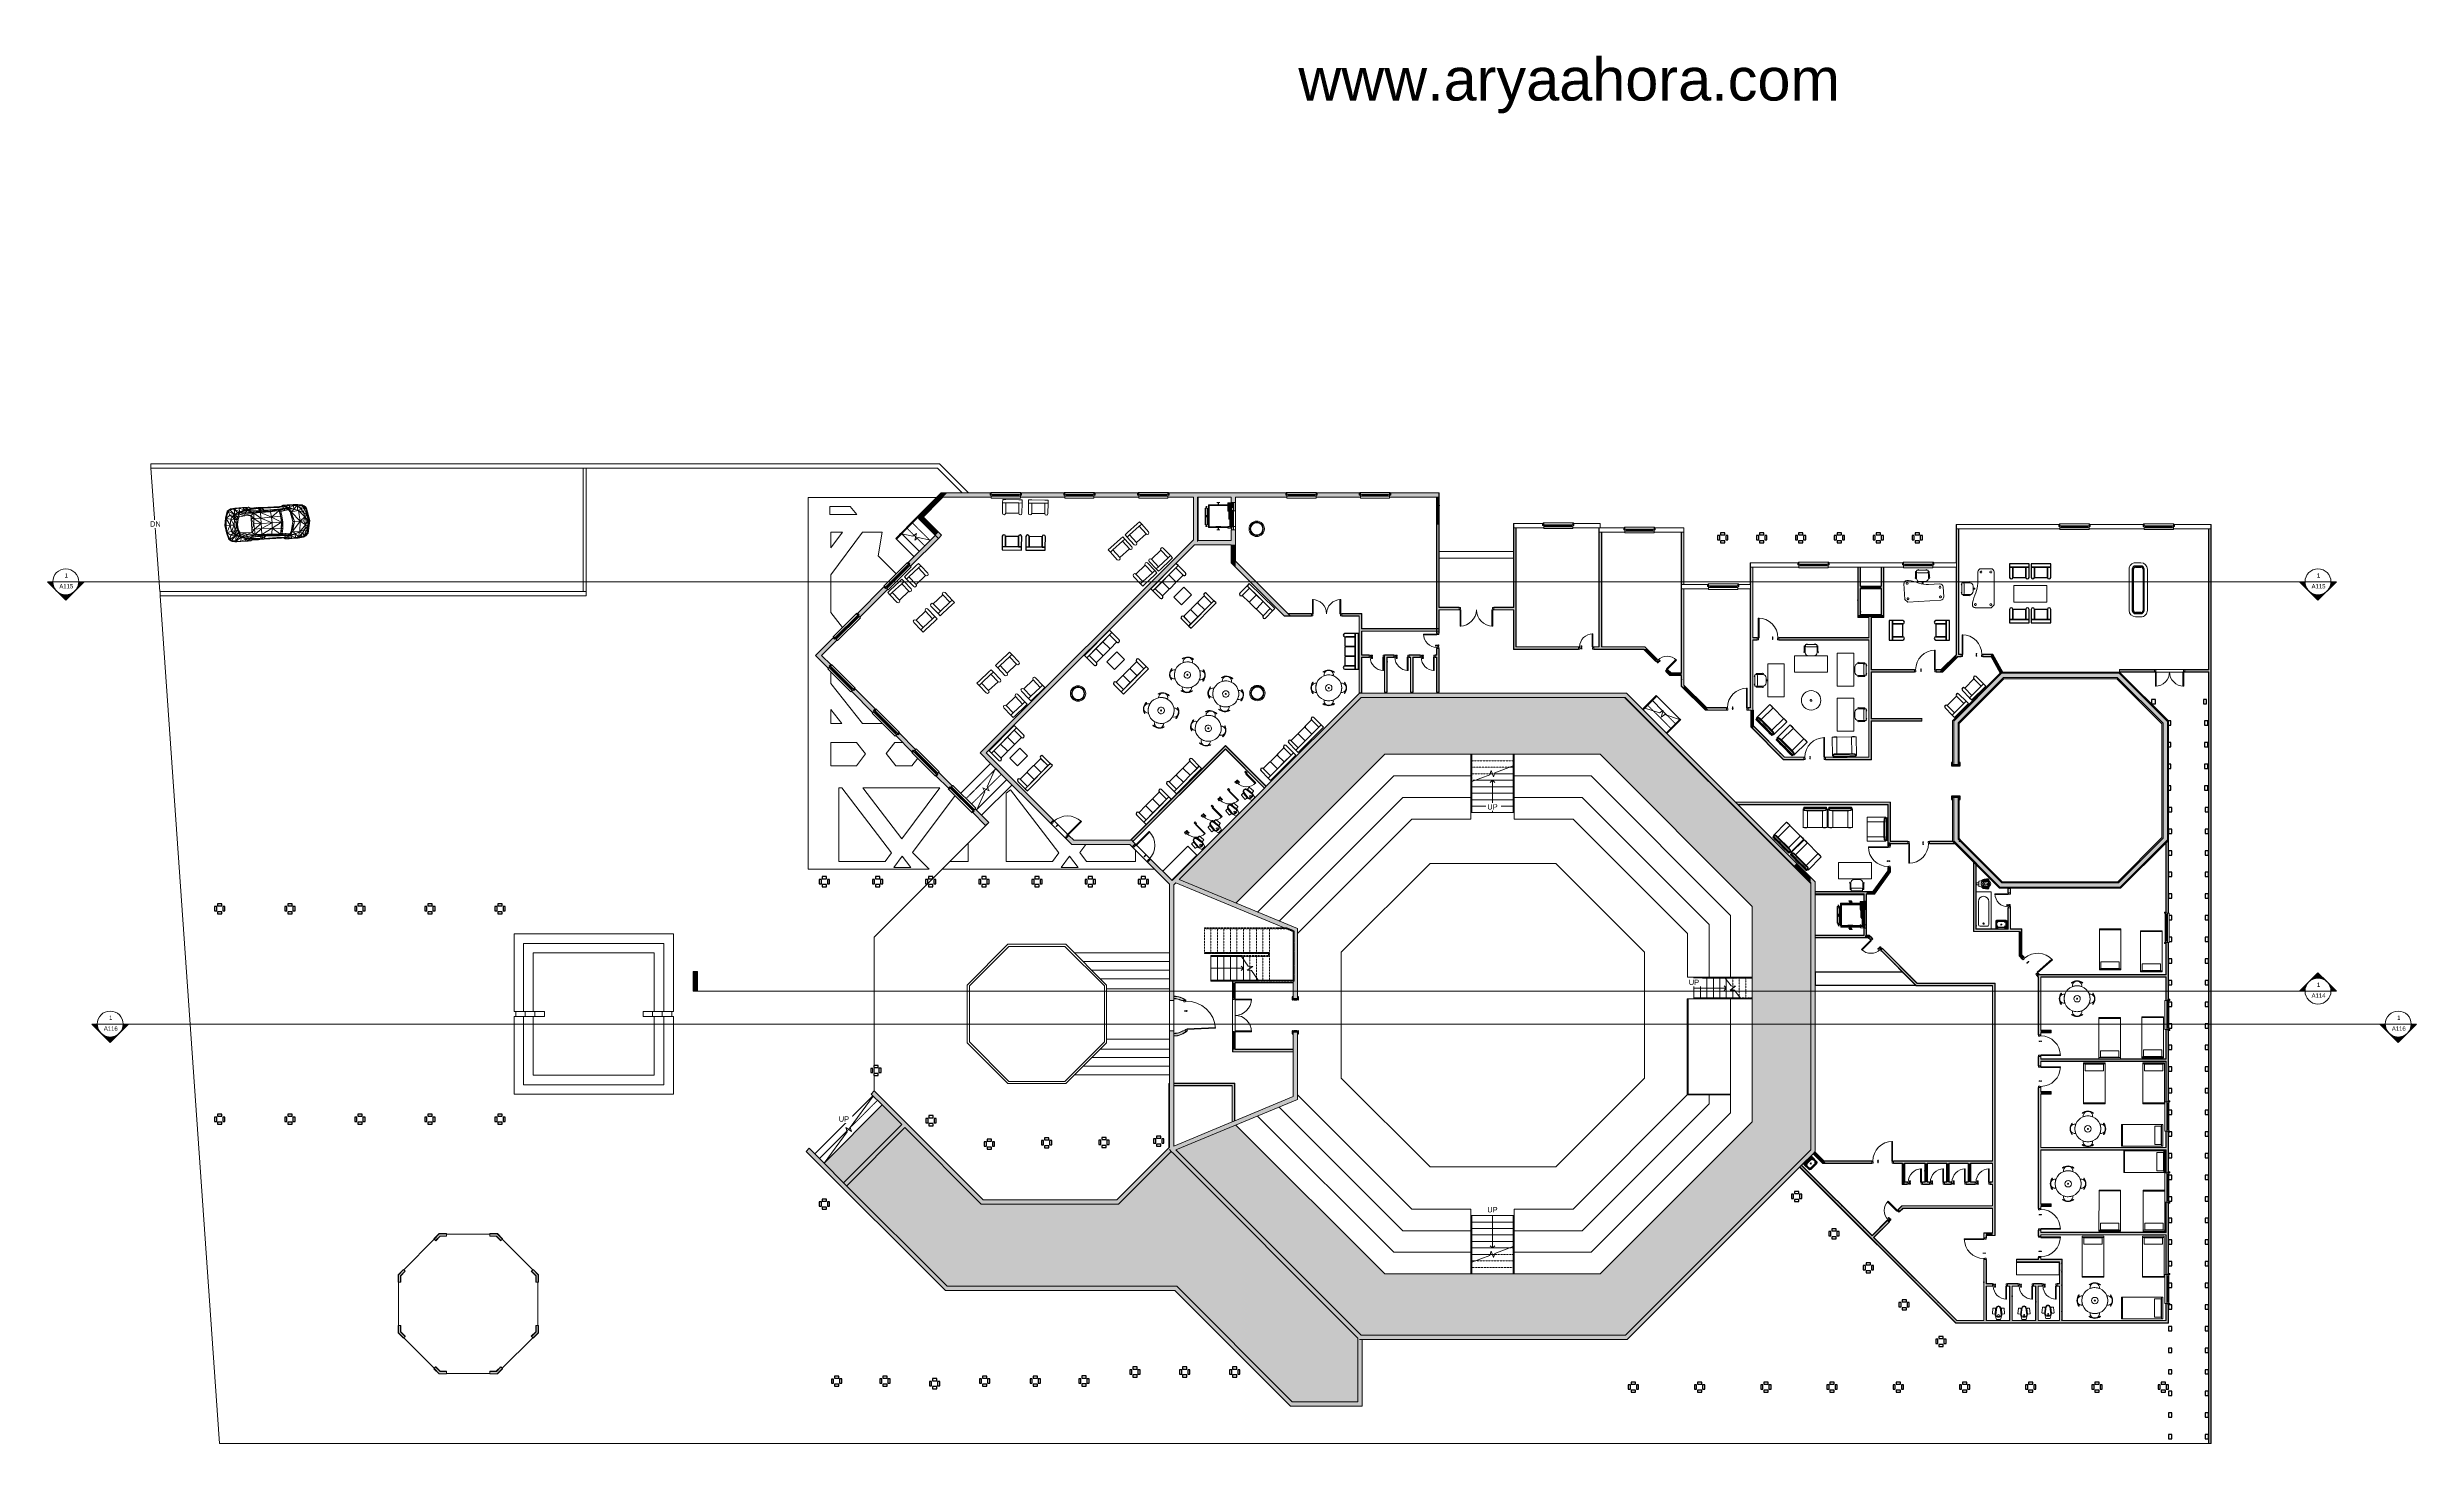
# Model space of a CAD drawing. Header units: millimetres. Extents: x -49836 to 59720, y -25216 to 39354.
import ezdxf

# ---------------------------------------------------------------- set-up
doc = ezdxf.new("R2010")
doc.units = ezdxf.units.MM
doc.linetypes.add('Dash', pattern=[6.35, 3.175, -3.175])
doc.linetypes.add('Overhead', pattern=[3.96875, 2.38125, -1.5875])
for name, color, linetype, lineweight in [('A-CLNG', 13, 'Continuous', 9), ('A-COLS', 52, 'Continuous', 9), ('A-DETL-GENF', 92, 'Continuous', 9), ('A-DOOR', 31, 'Continuous', 9), ('A-DOOR-FRAM', 31, 'Continuous', 18), ('A-FLOR', 192, 'Continuous', 9), ('A-FLOR-FNSH', 192, 'Continuous', 35), ('A-FLOR-HRAL', 11, 'Continuous', 9), ('A-FLOR-HRAL-MBND', 5, 'Overhead', 9), ('A-FLOR-LEVL', 51, 'Continuous', 9), ('A-FLOR-LEVL-TEXT', 2, 'Continuous', 9), ('A-FLOR-MCUT', 51, 'Continuous', 9), ('A-FLOR-PATT', 8, 'Continuous', 35), ('A-GENM', 13, 'Continuous', 9), ('A-GLAZ', 151, 'Continuous', 9), ('A-GLAZ-SILL', 1, 'Continuous', 9), ('A-WALL', 113, 'Continuous', 9), ('A-WALL-FNSH', 113, 'Continuous', 25), ('A-WALL-PATT', 111, 'Continuous', 25), ('G-ANNO-SYMB', 111, 'Continuous', 9), ('G-ANNO-TEXT', 231, 'Continuous', 9), ('I-FURN', 30, 'Continuous', 9), ('I-FURN-HDLN', 30, 'Dash', 9), ('I-FURN-PNLS', 30, 'Continuous', 9), ('I-WALL', 2, 'Continuous', 9), ('P-SANR-FIXT', 6, 'Continuous', 9), ('Q-CASE', 31, 'Continuous', 9), ('Q-SPCQ', 91, 'Continuous', 9), ('S-FNDN', 32, 'Continuous', 9), ('S-STRS', 31, 'Continuous', 9), ('S-STRS-ANNO', 31, 'Continuous', 9), ('S-STRS-MBND', 31, 'Overhead', 9), ('S-STRS-TEXT', 31, 'Continuous', 9)]:
    doc.layers.add(name, color=color, linetype=linetype, lineweight=lineweight)
doc.styles.add('Arial', font='arial.ttf', dxfattribs={"height": 245.883234})
doc.styles.add('Arial_1', font='arial.ttf', dxfattribs={"height": 196.706587})
doc.styles.add('Arial_2', font='arial.ttf', dxfattribs={"height": 1967.065868})
pattern_1 = [(0, (0, 0), (812.8, 203.2), [33.528, -576.072, 33.528, -576.072, -3251.2]), (0, (0, 0), (812.8, 203.2), [-1219.2, 33.528, -1185.672, 33.528, -576.072, -1422.4]), (0, (0, 0), (812.8, 203.2), [-3048, 33.528, -372.872, 33.528, -982.472]), (120, (304.8, 101.6), (-582.37636, 602.30545), [33.528, -576.072, 33.528, -576.072, -3251.2]), (120, (304.8, 101.6), (-582.37636, 602.30545), [-1219.2, 33.528, -1185.672, 33.528, -576.072, -1422.4]), (120, (304.8, 101.6), (-582.37636, 602.30545), [-3048, 33.528, -372.872, 33.528, -982.472]), (240, (406.4, 508), (-230.42364, -805.50545), [33.528, -576.072, 33.528, -576.072, -3251.2]), (240, (406.4, 508), (-230.42364, -805.50545), [-1219.2, 33.528, -1185.672, 33.528, -576.072, -1422.4]), (240, (406.4, 508), (-230.42364, -805.50545), [-3048, 33.528, -372.872, 33.528, -982.472])]

# ---------------------------------------------------------------- blocks, each defined once
blk = doc.blocks.new('M_Electric Lift-4 Person Wall Based - Type 1-137307-Level 2')
at = {"layer": 'A-DETL-GENF'}
for p, q in [((-513, -624), (-513, -751)), ((-500, -624), (-513, -624)), ((-513, -751), (-500, -751)), ((-497, -681), (-500, -624)), ((-500, -751), (-497, -694)), ((-432, -681), (-497, -681)), ((-497, -694), (-432, -694)), ((-432, -694), (-432, -681)), ((682, -694), (682, -681)), ((682, -681), (747, -681)), ((747, -694), (682, -694)), ((747, -681), (750, -624)), ((750, -751), (747, -694)), ((750, -624), (763, -624)), ((763, -751), (750, -751)), ((763, -624), (763, -751))]:
    blk.add_line(p, q, dxfattribs=at)
at = {"layer": 'Q-SPCQ'}
for p, q in [((-500, -16), (-500, 14)), ((-278, -16), (-278, 14)), ((-129, -31), (-129, 8)), ((-129, 8), (257, 8)), ((257, 8), (257, -31)), ((600, 5), (600, 14)), ((600, 5), (621, 5)), ((621, 5), (621, -75)), ((621, 5), (621, -75)), ((621, -75), (621, 5)), ((-505, -75), (235, -75)), ((-278, -16), (-500, -16)), ((-500, -32), (-278, -32)), ((-500, -62), (-500, -32)), ((-278, -62), (-500, -62)), ((-486, -235), (-486, -105)), ((-486, -105), (235, -105)), ((-110, -235), (-486, -235)), ((-458, -109), (-458, -150)), ((-173, -109), (-458, -109)), ((-458, -150), (-173, -150)), ((-458, -162), (-458, -194)), ((-173, -162), (-458, -162)), ((-458, -194), (-173, -194)), ((-400, -235), (-400, -1140)), ((-375, -235), (-375, -1115)), ((-278, -62), (-278, -32)), ((-173, -150), (-173, -109)), ((-173, -162), (-173, -194)), ((-133, -197), (-110, -197)), ((257, -31), (-129, -31)), ((-129, -149), (-129, -191)), ((257, -149), (-129, -149)), ((-129, -191), (257, -191)), ((-110, -197), (-110, -235)), ((235, -36), (235, -75)), ((621, -36), (235, -36)), ((235, -75), (621, -75)), ((235, -105), (235, -144)), ((621, -105), (235, -105)), ((235, -144), (621, -144)), ((257, -191), (257, -149)), ((600, -193), (600, -235)), ((621, -193), (600, -193)), ((600, -235), (681, -235)), ((610, -573), (610, -803)), ((650, -573), (610, -573)), ((610, -803), (650, -803)), ((621, -75), (750, -75)), ((681, -105), (621, -105)), ((621, -105), (621, -193)), ((625, -573), (625, -235)), ((625, -1115), (625, -803)), ((650, -1140), (650, -235)), ((681, -235), (681, -105)), ((-400, -1140), (650, -1140)), ((-375, -1115), (625, -1115)), ((-320, -1215), (-320, -1265)), ((-314, -1215), (-320, -1215)), ((-320, -1265), (-314, -1265)), ((-314, -1237), (-314, -1215)), ((-270, -1237), (-314, -1237)), ((-314, -1243), (-270, -1243)), ((-314, -1265), (-314, -1243)), ((-270, -1243), (-270, -1237)), ((-245, -1190), (-245, -1290)), ((525, -1190), (-245, -1190)), ((-245, -1290), (525, -1290)), ((525, -1290), (525, -1190)), ((550, -1237), (593, -1237)), ((550, -1243), (550, -1237)), ((593, -1243), (550, -1243)), ((593, -1215), (599, -1215)), ((593, -1237), (593, -1215)), ((593, -1265), (593, -1243)), ((599, -1265), (593, -1265)), ((599, -1215), (599, -1265))]:
    blk.add_line(p, q, dxfattribs=at)
for start, end in [(360, 180), (180, 360)]:
    blk.add_arc((125, -1240), 31.2, start, end, dxfattribs=at)
blk = doc.blocks.new('M_Electric Lift-4 Person Wall Based - Type 1-V1-Level 2')
at = {"layer": 'A-DETL-GENF'}
for p, q in [((-513, -624), (-513, -751)), ((-500, -624), (-513, -624)), ((-513, -751), (-500, -751)), ((-497, -681), (-500, -624)), ((-500, -751), (-497, -694)), ((-432, -681), (-497, -681)), ((-497, -694), (-432, -694)), ((-432, -694), (-432, -681)), ((682, -694), (682, -681)), ((682, -681), (747, -681)), ((747, -694), (682, -694)), ((747, -681), (750, -624)), ((750, -751), (747, -694)), ((750, -624), (763, -624)), ((763, -751), (750, -751)), ((763, -624), (763, -751))]:
    blk.add_line(p, q, dxfattribs=at)
at = {"layer": 'Q-SPCQ'}
for p, q in [((-505, -24), (-505, -75)), ((-505, -75), (235, -75)), ((-500, -32), (-278, -32)), ((-500, -62), (-500, -32)), ((-278, -62), (-500, -62)), ((-486, -235), (-486, -105)), ((-486, -105), (235, -105)), ((-110, -235), (-486, -235)), ((-458, -109), (-458, -150)), ((-173, -109), (-458, -109)), ((-458, -150), (-173, -150)), ((-458, -162), (-458, -194)), ((-173, -162), (-458, -162)), ((-458, -194), (-173, -194)), ((-400, -235), (-400, -1140)), ((-375, -235), (-375, -1115)), ((-278, -62), (-278, -32)), ((-173, -150), (-173, -109)), ((-173, -162), (-173, -194)), ((-133, -197), (-110, -197)), ((-129, -31), (-129, -24)), ((257, -31), (-129, -31)), ((-129, -149), (-129, -191)), ((257, -149), (-129, -149)), ((-129, -191), (257, -191)), ((-110, -197), (-110, -235)), ((235, -36), (235, -75)), ((621, -36), (235, -36)), ((235, -75), (621, -75)), ((235, -105), (235, -144)), ((621, -105), (235, -105)), ((235, -144), (621, -144)), ((257, -24), (257, -31)), ((257, -191), (257, -149)), ((600, -193), (600, -235)), ((621, -193), (600, -193)), ((600, -235), (681, -235)), ((610, -573), (610, -803)), ((650, -573), (610, -573)), ((610, -803), (650, -803)), ((621, -24), (621, -75)), ((621, -24), (621, -75)), ((621, -75), (621, -24)), ((621, -75), (700, -75)), ((681, -105), (621, -105)), ((621, -105), (621, -193)), ((625, -573), (625, -235)), ((625, -1115), (625, -803)), ((650, -1140), (650, -235)), ((681, -235), (681, -105)), ((-400, -1140), (650, -1140)), ((-375, -1115), (625, -1115)), ((-320, -1215), (-320, -1265)), ((-314, -1215), (-320, -1215)), ((-320, -1265), (-314, -1265)), ((-314, -1237), (-314, -1215)), ((-270, -1237), (-314, -1237)), ((-314, -1243), (-270, -1243)), ((-314, -1265), (-314, -1243)), ((-270, -1243), (-270, -1237)), ((-245, -1190), (-245, -1290)), ((525, -1190), (-245, -1190)), ((-245, -1290), (525, -1290)), ((525, -1290), (525, -1190)), ((550, -1237), (593, -1237)), ((550, -1243), (550, -1237)), ((593, -1243), (550, -1243)), ((593, -1215), (599, -1215)), ((593, -1237), (593, -1215)), ((593, -1265), (593, -1243)), ((599, -1265), (593, -1265)), ((599, -1215), (599, -1265))]:
    blk.add_line(p, q, dxfattribs=at)
for start, end in [(360, 180), (180, 360)]:
    blk.add_arc((125, -1240), 31.2, start, end, dxfattribs=at)
blk = doc.blocks.new('栏杆扶手 - 栏杆扶手-139343-Level 2')
at = {"layer": 'A-FLOR-HRAL'}
for p, q in [((17980, 6142), (17940, 6127)), ((17940, 3963), (17940, 6127)), ((17980, 3963), (17980, 6142)), ((17980, 3963), (17940, 3963))]:
    blk.add_line(p, q, dxfattribs=at)
at = {"layer": 'A-FLOR-HRAL-MBND'}
for p, q in [((17940, 6663), (17980, 6663)), ((17940, 6127), (17940, 6663)), ((17945, 6663), (17975, 6663)), ((17945, 6129), (17945, 6663)), ((17945, 6663), (17975, 6663)), ((17945, 6129), (17945, 6663)), ((17945, 6663), (17975, 6663)), ((17945, 6129), (17945, 6663)), ((17945, 6663), (17975, 6663)), ((17945, 6129), (17945, 6663)), ((17975, 6141), (17975, 6663)), ((17975, 6141), (17975, 6663)), ((17975, 6141), (17975, 6663)), ((17975, 6141), (17975, 6663)), ((17980, 6142), (17980, 6663))]:
    blk.add_line(p, q, dxfattribs=at)
blk = doc.blocks.new('栏杆扶手 - 栏杆扶手-139347-Level 2')
at = {"layer": 'A-FLOR-HRAL'}
for p, q in [((16030, 5399), (15990, 5384)), ((15990, 3963), (15990, 5384)), ((16030, 3963), (16030, 5399)), ((16030, 3963), (15990, 3963))]:
    blk.add_line(p, q, dxfattribs=at)
at = {"layer": 'A-FLOR-HRAL-MBND'}
for p, q in [((15990, 6663), (16030, 6663)), ((15990, 5384), (15990, 6663)), ((15995, 6663), (16025, 6663)), ((15995, 5386), (15995, 6663)), ((15995, 6663), (16025, 6663)), ((15995, 5386), (15995, 6663)), ((15995, 6663), (16025, 6663)), ((15995, 5386), (15995, 6663)), ((15995, 6663), (16025, 6663)), ((15995, 5386), (15995, 6663)), ((16025, 5398), (16025, 6663)), ((16025, 5398), (16025, 6663)), ((16025, 5398), (16025, 6663)), ((16025, 5398), (16025, 6663)), ((16030, 5399), (16030, 6663))]:
    blk.add_line(p, q, dxfattribs=at)
blk = doc.blocks.new('栏杆扶手 - 栏杆扶手-139487-Level 2')
at = {"layer": 'A-FLOR-HRAL'}
for p, q in [((17940, -14668), (17980, -14668)), ((17940, -14668), (17940, -16104)), ((17980, -14668), (17980, -16089)), ((17940, -16104), (17980, -16089))]:
    blk.add_line(p, q, dxfattribs=at)
at = {"layer": 'A-FLOR-HRAL-MBND'}
for p, q in [((17940, -16104), (17940, -17368)), ((17945, -16102), (17945, -17368)), ((17945, -16102), (17945, -17368)), ((17945, -16102), (17945, -17368)), ((17945, -16102), (17945, -17368)), ((17975, -16090), (17975, -17368)), ((17975, -16090), (17975, -17368)), ((17975, -16090), (17975, -17368)), ((17975, -16090), (17975, -17368)), ((17980, -16089), (17980, -17368)), ((17980, -17368), (17940, -17368)), ((17975, -17368), (17945, -17368)), ((17975, -17368), (17945, -17368)), ((17975, -17368), (17945, -17368)), ((17975, -17368), (17945, -17368))]:
    blk.add_line(p, q, dxfattribs=at)
blk = doc.blocks.new('栏杆扶手 - 栏杆扶手-139491-Level 2')
at = {"layer": 'A-FLOR-HRAL'}
for p, q in [((15990, -14668), (16030, -14668)), ((15990, -14668), (15990, -16847)), ((16030, -14668), (16030, -16831)), ((15990, -16847), (16030, -16831))]:
    blk.add_line(p, q, dxfattribs=at)
at = {"layer": 'A-FLOR-HRAL-MBND'}
for p, q in [((15990, -16847), (15990, -17368)), ((16030, -17368), (15990, -17368)), ((15995, -16845), (15995, -17368)), ((15995, -16845), (15995, -17368)), ((15995, -16845), (15995, -17368)), ((15995, -16845), (15995, -17368)), ((16025, -17368), (15995, -17368)), ((16025, -17368), (15995, -17368)), ((16025, -17368), (15995, -17368)), ((16025, -17368), (15995, -17368)), ((16025, -16833), (16025, -17368)), ((16025, -16833), (16025, -17368)), ((16025, -16833), (16025, -17368)), ((16025, -16833), (16025, -17368)), ((16030, -16831), (16030, -17368))]:
    blk.add_line(p, q, dxfattribs=at)
blk = doc.blocks.new('栏杆扶手 - 栏杆扶手-139648-Level 2')
at = {"layer": 'A-FLOR-HRAL'}
for p, q in [((26300, -4607), (28447, -4607)), ((26300, -4647), (26300, -4607)), ((26300, -4647), (28477, -4647)), ((28477, -4647), (28447, -4607))]:
    blk.add_line(p, q, dxfattribs=at)
at = {"layer": 'A-FLOR-HRAL-MBND'}
for p, q in [((28447, -4607), (29000, -4607)), ((28451, -4612), (29000, -4612)), ((28451, -4612), (29000, -4612)), ((28451, -4612), (29000, -4612)), ((28451, -4612), (29000, -4612)), ((28474, -4642), (29000, -4642)), ((28474, -4642), (29000, -4642)), ((28474, -4642), (29000, -4642)), ((28474, -4642), (29000, -4642)), ((28477, -4647), (29000, -4647)), ((29000, -4607), (29000, -4647)), ((29000, -4612), (29000, -4642)), ((29000, -4612), (29000, -4642)), ((29000, -4612), (29000, -4642)), ((29000, -4612), (29000, -4642))]:
    blk.add_line(p, q, dxfattribs=at)
blk = doc.blocks.new('栏杆扶手 - 栏杆扶手-139652-Level 2')
at = {"layer": 'A-FLOR-HRAL'}
for p, q in [((26300, -3657), (27723, -3657)), ((26300, -3697), (26300, -3657)), ((26300, -3697), (27753, -3697)), ((27753, -3697), (27723, -3657))]:
    blk.add_line(p, q, dxfattribs=at)
at = {"layer": 'A-FLOR-HRAL-MBND'}
for p, q in [((27723, -3657), (29000, -3657)), ((27727, -3662), (29000, -3662)), ((27727, -3662), (29000, -3662)), ((27727, -3662), (29000, -3662)), ((27727, -3662), (29000, -3662)), ((27750, -3692), (29000, -3692)), ((27750, -3692), (29000, -3692)), ((27750, -3692), (29000, -3692)), ((27750, -3692), (29000, -3692)), ((27753, -3697), (29000, -3697)), ((29000, -3657), (29000, -3697)), ((29000, -3662), (29000, -3692)), ((29000, -3662), (29000, -3692)), ((29000, -3662), (29000, -3692)), ((29000, -3662), (29000, -3692))]:
    blk.add_line(p, q, dxfattribs=at)
blk = doc.blocks.new('栏杆扶手 - 栏杆扶手-139811-Level 2')
at = {"layer": 'A-FLOR-HRAL'}
for p, q in [((25995, -4652), (25995, -9092)), ((25995, -4652), (26025, -4652)), ((26025, -9062), (26025, -4652)), ((25995, -9092), (28000, -9092)), ((28000, -9062), (26025, -9062))]:
    blk.add_line(p, q, dxfattribs=at)
blk.add_open_spline([(25995, -9092), (25995, -9092), (25995, -9092), (25996, -9091), (25996, -9090), (25997, -9089), (25998, -9088), (25999, -9088), (26000, -9086), (26002, -9085), (26003, -9084), (26004, -9083), (26005, -9082), (26006, -9081), (26007, -9080), (26008, -9079), (26009, -9078), (26010, -9077), (26011, -9076), (26011, -9075), (26012, -9074), (26013, -9073), (26014, -9072), (26015, -9071), (26016, -9071), (26017, -9070), (26018, -9069), (26019, -9068), (26020, -9067), (26021, -9066), (26022, -9065), (26023, -9064), (26023, -9063), (26024, -9062), (26025, -9062), (26025, -9062)], degree=3, knots=[0, 0, 0, 0, 0.0833333, 0.125, 0.1666667, 0.2083333, 0.2291667, 0.25, 0.2916667, 0.3333333, 0.3541667, 0.375, 0.3958333, 0.4166667, 0.4375, 0.4583333, 0.4791667, 0.5, 0.5208333, 0.5416667, 0.5625, 0.5833333, 0.6041667, 0.625, 0.6458333, 0.6666667, 0.6875, 0.7083333, 0.75, 0.7708333, 0.7916667, 0.8333333, 0.875, 0.9166667, 1, 1, 1, 1], dxfattribs=at)
blk = doc.blocks.new('Double Shutter-Arch - ext-236540-Level 2')
at = {"layer": 'A-DOOR', "lineweight": 18}
for p, q in [((-755, 805), (-720, 805)), ((-755, 50), (-755, 805)), ((-720, 50), (-755, 50)), ((-720, 805), (-720, 50)), ((720, 805), (720, 50)), ((755, 805), (720, 805)), ((720, 50), (755, 50)), ((755, 50), (755, 805))]:
    blk.add_line(p, q, dxfattribs=at)
at = {"layer": 'A-DOOR'}
for centre, start, end in [((-755, 50), 0, 90), ((755, 50), 90, 180)]:
    blk.add_arc(centre, 755, start, end, dxfattribs=at)
at = {"layer": 'A-DOOR-FRAM'}
for p, q in [((-800, 50), (-755, 50)), ((-800, -50), (-800, 50)), ((-755, 50), (-755, 15)), ((-740, 15), (-755, 15)), ((-740, -50), (-740, 15)), ((755, 15), (740, 15)), ((740, -50), (740, 15)), ((755, 50), (755, 15)), ((800, 50), (755, 50)), ((800, 50), (800, -50)), ((-800, -50), (-740, -50)), ((800, -50), (740, -50))]:
    blk.add_line(p, q, dxfattribs=at)
blk = doc.blocks.new('Double Shutter-Arch - ext 2-236541-Level 2')
at = {"layer": 'A-DOOR', "lineweight": 18}
for p, q in [((-655, 705), (-620, 705)), ((-655, 50), (-655, 705)), ((-620, 50), (-655, 50)), ((-620, 705), (-620, 50)), ((620, 705), (620, 50)), ((655, 705), (620, 705)), ((620, 50), (655, 50)), ((655, 50), (655, 705))]:
    blk.add_line(p, q, dxfattribs=at)
at = {"layer": 'A-DOOR'}
for centre, start, end in [((-655, 50), 0, 90), ((655, 50), 90, 180)]:
    blk.add_arc(centre, 655, start, end, dxfattribs=at)
at = {"layer": 'A-DOOR-FRAM'}
for p, q in [((-700, 50), (-655, 50)), ((-700, -50), (-700, 50)), ((-655, 50), (-655, 15)), ((-640, 15), (-655, 15)), ((-640, -50), (-640, 15)), ((655, 15), (640, 15)), ((640, -50), (640, 15)), ((655, 50), (655, 15)), ((700, 50), (655, 50)), ((700, 50), (700, -50)), ((-700, -50), (-640, -50)), ((700, -50), (640, -50))]:
    blk.add_line(p, q, dxfattribs=at)
blk = doc.blocks.new('Arch - 750 x 2100 mm-239390-Level 2')
at = {"layer": 'A-DOOR'}
for p, q in [((-230, 53), (-230, 50)), ((-229, 53), (-230, 53)), ((-230, 53), (-190, 53)), ((-190, 50), (-230, 50)), ((-230, 50), (-229, 50)), ((-230, 15), (-230, 12)), ((-229, 15), (-230, 15)), ((-230, 15), (-190, 15)), ((-190, 12), (-230, 12)), ((-230, 12), (-229, 12)), ((-212, 83), (-221, 83)), ((-217, 83), (-217, 53)), ((-217, 12), (-217, -18)), ((-214, 83), (-207, 83)), ((-210, 83), (-212, 83)), ((-209, 83), (-210, 83)), ((-199, 83), (-209, 83)), ((-203, 53), (-203, 83)), ((-203, -18), (-203, 12)), ((-190, 53), (-191, 53)), ((-191, 50), (-190, 50)), ((-190, 15), (-191, 15)), ((-191, 12), (-190, 12)), ((-190, 50), (-190, 53)), ((-190, 12), (-190, 15)), ((-221, -18), (-212, -18)), ((-207, -18), (-214, -18)), ((-212, -18), (-210, -18)), ((-210, -18), (-209, -18)), ((-209, -18), (-199, -18))]:
    blk.add_line(p, q, dxfattribs=at)
at = {"layer": 'A-DOOR', "lineweight": 18}
for p, q in [((420, 960), (420, 50)), ((455, 960), (420, 960)), ((420, 50), (455, 50)), ((455, 50), (455, 960))]:
    blk.add_line(p, q, dxfattribs=at)
at = {"layer": 'A-DOOR', "flags": 128}
for points in [[(-199, 83), (-199, 83), (-199, 84), (-199, 84), (-199, 85), (-199, 85), (-199, 86), (-199, 86), (-200, 86), (-200, 87), (-200, 87), (-200, 88), (-200, 88), (-200, 88), (-201, 89), (-201, 89), (-201, 90), (-201, 90), (-202, 90), (-202, 91), (-202, 91), (-203, 91), (-203, 91), (-203, 92), (-204, 92), (-204, 92), (-204, 92), (-205, 93), (-205, 93), (-206, 93), (-206, 93), (-206, 93), (-207, 93), (-207, 94), (-208, 94), (-208, 94), (-209, 94), (-209, 94), (-209, 94), (-210, 94), (-210, 94), (-211, 94), (-211, 94), (-212, 94), (-212, 94), (-212, 94), (-213, 94), (-213, 93), (-214, 93), (-214, 93), (-215, 93), (-215, 93), (-215, 93), (-216, 92), (-216, 92), (-216, 92), (-217, 92), (-217, 91), (-217, 91), (-218, 91), (-218, 90), (-218, 90), (-219, 90), (-219, 89), (-219, 89), (-219, 89), (-220, 88), (-220, 88), (-220, 87), (-220, 87), (-220, 87), (-220, 86), (-221, 86), (-221, 85), (-221, 85), (-221, 85), (-221, 84), (-221, 84), (-221, 83), (-221, 83)], [(-221, -18), (-221, -18), (-221, -19), (-221, -19), (-221, -20), (-221, -20), (-221, -21), (-221, -21), (-220, -21), (-220, -22), (-220, -22), (-220, -23), (-220, -23), (-220, -23), (-219, -24), (-219, -24), (-219, -25), (-219, -25), (-218, -25), (-218, -26), (-218, -26), (-217, -26), (-217, -26), (-217, -27), (-216, -27), (-216, -27), (-216, -27), (-215, -28), (-215, -28), (-214, -28), (-214, -28), (-214, -28), (-213, -28), (-213, -29), (-212, -29), (-212, -29), (-211, -29), (-211, -29), (-211, -29), (-210, -29), (-210, -29), (-209, -29), (-209, -29), (-208, -29), (-208, -29), (-208, -29), (-207, -29), (-207, -28), (-206, -28), (-206, -28), (-205, -28), (-205, -28), (-205, -28), (-204, -27), (-204, -27), (-204, -27), (-203, -27), (-203, -26), (-203, -26), (-202, -26), (-202, -25), (-202, -25), (-201, -25), (-201, -24), (-201, -24), (-201, -24), (-200, -23), (-200, -23), (-200, -22), (-200, -22), (-200, -22), (-200, -21), (-199, -21), (-199, -20), (-199, -20), (-199, -20), (-199, -19), (-199, -19), (-199, -18), (-199, -18)]]:
    blk.add_lwpolyline(points, dxfattribs=at)
at = {"layer": 'A-DOOR'}
blk.add_arc((455, 50), 910, 90, 180, dxfattribs=at)
at = {"layer": 'A-DOOR-FRAM'}
for p, q in [((-500, 50), (-455, 50)), ((-500, 50), (-500, -50)), ((-455, 50), (-455, 15)), ((-455, 15), (-440, 15)), ((-440, -50), (-440, 15)), ((455, 15), (440, 15)), ((440, -50), (440, 15)), ((455, 50), (455, 15)), ((500, 50), (455, 50)), ((500, -50), (500, 50)), ((-500, -50), (-440, -50)), ((500, -50), (440, -50))]:
    blk.add_line(p, q, dxfattribs=at)
blk = doc.blocks.new('Arch - 750 x 2100 mm-239391-Level 2')
at = {"layer": 'A-DOOR'}
for p, q in [((-212, 18), (-221, 18)), ((-217, 18), (-217, -12)), ((-214, 18), (-207, 18)), ((-210, 18), (-212, 18)), ((-209, 18), (-210, 18)), ((-199, 18), (-209, 18)), ((-203, -12), (-203, 18)), ((-230, -12), (-230, -15)), ((-229, -12), (-230, -12)), ((-230, -12), (-190, -12)), ((-190, -15), (-230, -15)), ((-230, -15), (-229, -15)), ((-230, -50), (-230, -53)), ((-229, -50), (-230, -50)), ((-230, -50), (-190, -50)), ((-190, -53), (-230, -53)), ((-230, -53), (-229, -53)), ((-221, -83), (-212, -83)), ((-217, -53), (-217, -83)), ((-207, -83), (-214, -83)), ((-212, -83), (-210, -83)), ((-210, -83), (-209, -83)), ((-209, -83), (-199, -83)), ((-203, -83), (-203, -53)), ((-190, -12), (-191, -12)), ((-191, -15), (-190, -15)), ((-190, -50), (-191, -50)), ((-191, -53), (-190, -53)), ((-190, -15), (-190, -12)), ((-190, -53), (-190, -50))]:
    blk.add_line(p, q, dxfattribs=at)
at = {"layer": 'A-DOOR', "lineweight": 18}
for p, q in [((420, -50), (455, -50)), ((420, -960), (420, -50)), ((455, -960), (420, -960)), ((455, -50), (455, -960))]:
    blk.add_line(p, q, dxfattribs=at)
at = {"layer": 'A-DOOR', "flags": 128}
for points in [[(-199, 18), (-199, 18), (-199, 19), (-199, 19), (-199, 20), (-199, 20), (-199, 21), (-199, 21), (-200, 21), (-200, 22), (-200, 22), (-200, 23), (-200, 23), (-200, 23), (-201, 24), (-201, 24), (-201, 25), (-201, 25), (-202, 25), (-202, 26), (-202, 26), (-203, 26), (-203, 26), (-203, 27), (-204, 27), (-204, 27), (-204, 27), (-205, 28), (-205, 28), (-206, 28), (-206, 28), (-206, 28), (-207, 28), (-207, 29), (-208, 29), (-208, 29), (-209, 29), (-209, 29), (-209, 29), (-210, 29), (-210, 29), (-211, 29), (-211, 29), (-212, 29), (-212, 29), (-212, 29), (-213, 29), (-213, 28), (-214, 28), (-214, 28), (-215, 28), (-215, 28), (-215, 28), (-216, 27), (-216, 27), (-216, 27), (-217, 27), (-217, 26), (-217, 26), (-218, 26), (-218, 25), (-218, 25), (-219, 25), (-219, 24), (-219, 24), (-219, 24), (-220, 23), (-220, 23), (-220, 22), (-220, 22), (-220, 22), (-220, 21), (-221, 21), (-221, 20), (-221, 20), (-221, 20), (-221, 19), (-221, 19), (-221, 18), (-221, 18)], [(-221, -83), (-221, -83), (-221, -84), (-221, -84), (-221, -85), (-221, -85), (-221, -86), (-221, -86), (-220, -86), (-220, -87), (-220, -87), (-220, -88), (-220, -88), (-220, -88), (-219, -89), (-219, -89), (-219, -90), (-219, -90), (-218, -90), (-218, -91), (-218, -91), (-217, -91), (-217, -91), (-217, -92), (-216, -92), (-216, -92), (-216, -92), (-215, -93), (-215, -93), (-214, -93), (-214, -93), (-214, -93), (-213, -93), (-213, -94), (-212, -94), (-212, -94), (-211, -94), (-211, -94), (-211, -94), (-210, -94), (-210, -94), (-209, -94), (-209, -94), (-208, -94), (-208, -94), (-208, -94), (-207, -94), (-207, -93), (-206, -93), (-206, -93), (-205, -93), (-205, -93), (-205, -93), (-204, -92), (-204, -92), (-204, -92), (-203, -92), (-203, -91), (-203, -91), (-202, -91), (-202, -90), (-202, -90), (-201, -90), (-201, -89), (-201, -89), (-201, -89), (-200, -88), (-200, -88), (-200, -87), (-200, -87), (-200, -87), (-200, -86), (-199, -86), (-199, -85), (-199, -85), (-199, -85), (-199, -84), (-199, -84), (-199, -83), (-199, -83)]]:
    blk.add_lwpolyline(points, dxfattribs=at)
at = {"layer": 'A-DOOR'}
blk.add_arc((455, -50), 910, 180, 270, dxfattribs=at)
at = {"layer": 'A-DOOR-FRAM'}
for p, q in [((-500, 50), (-440, 50)), ((-500, -50), (-500, 50)), ((-440, 50), (-440, -15)), ((440, 50), (440, -15)), ((500, 50), (440, 50)), ((500, 50), (500, -50)), ((-500, -50), (-455, -50)), ((-455, -15), (-440, -15)), ((-455, -50), (-455, -15)), ((455, -15), (440, -15)), ((455, -50), (455, -15)), ((500, -50), (455, -50))]:
    blk.add_line(p, q, dxfattribs=at)
blk = doc.blocks.new('Single Arch - wc-237964-Level 2')
at = {"layer": 'A-DOOR'}
for p, q in [((-255, 56), (-255, 50)), ((-255, 56), (-195, 56)), ((-195, 50), (-255, 50)), ((-245, 105), (-250, 103)), ((-250, 103), (-250, 100)), ((-250, 103), (-200, 103)), ((-250, 100), (-244, 75)), ((-250, 100), (-200, 100)), ((-245, 15), (-250, 13)), ((-250, 13), (-250, 10)), ((-250, 13), (-200, 13)), ((-250, 10), (-244, -15)), ((-250, 10), (-200, 10)), ((-245, 103), (-248, 103)), ((-239, 105), (-245, 105)), ((-245, 105), (-205, 105)), ((-239, 15), (-245, 15)), ((-245, 15), (-205, 15)), ((-244, 75), (-206, 75)), ((-235, 75), (-235, 56)), ((-215, 56), (-215, 75)), ((-205, 105), (-211, 105)), ((-205, 15), (-211, 15)), ((-206, 75), (-200, 100)), ((-206, -15), (-200, 10)), ((-200, 103), (-205, 105)), ((-200, 13), (-205, 15)), ((-202, 13), (-205, 13)), ((-200, 100), (-200, 103)), ((-200, 10), (-200, 13)), ((-195, 50), (-195, 56)), ((-255, -34), (-255, -40)), ((-255, -34), (-195, -34)), ((-195, -40), (-255, -40)), ((-244, -15), (-206, -15)), ((-235, -15), (-235, -34)), ((-215, -34), (-215, -15)), ((-195, -40), (-195, -34))]:
    blk.add_line(p, q, dxfattribs=at)
at = {"layer": 'A-DOOR', "lineweight": 18}
for p, q in [((270, 660), (270, 50)), ((305, 660), (270, 660)), ((270, 50), (305, 50)), ((305, 50), (305, 660))]:
    blk.add_line(p, q, dxfattribs=at)
at = {"layer": 'A-DOOR'}
blk.add_arc((305, 50), 610, 90, 180, dxfattribs=at)
at = {"layer": 'A-DOOR-FRAM'}
for p, q in [((-350, 50), (-305, 50)), ((-350, 50), (-350, -50)), ((-305, 50), (-305, 15)), ((-305, 15), (-290, 15)), ((-290, -50), (-290, 15)), ((305, 15), (290, 15)), ((290, -50), (290, 15)), ((305, 50), (305, 15)), ((350, 50), (305, 50)), ((350, -50), (350, 50)), ((-350, -50), (-290, -50)), ((350, -50), (290, -50))]:
    blk.add_line(p, q, dxfattribs=at)
blk = doc.blocks.new('Single Arch - wc-237963-Level 2')
at = {"layer": 'A-DOOR'}
for p, q in [((-255, 40), (-255, 34)), ((-255, 40), (-195, 40)), ((-195, 34), (-255, 34)), ((-244, 15), (-250, -10)), ((-206, 15), (-244, 15)), ((-235, 34), (-235, 15)), ((-215, 15), (-215, 34)), ((-200, -10), (-206, 15)), ((-195, 34), (-195, 40)), ((-255, -50), (-255, -56)), ((-255, -50), (-195, -50)), ((-195, -56), (-255, -56)), ((-250, -10), (-250, -13)), ((-200, -10), (-250, -10)), ((-250, -13), (-245, -15)), ((-200, -13), (-250, -13)), ((-244, -75), (-250, -100)), ((-250, -100), (-250, -103)), ((-200, -100), (-250, -100)), ((-250, -103), (-245, -105)), ((-200, -103), (-250, -103)), ((-248, -103), (-245, -103)), ((-245, -15), (-239, -15)), ((-205, -15), (-245, -15)), ((-245, -105), (-239, -105)), ((-205, -105), (-245, -105)), ((-206, -75), (-244, -75)), ((-235, -56), (-235, -75)), ((-215, -75), (-215, -56)), ((-211, -15), (-205, -15)), ((-211, -105), (-205, -105)), ((-200, -100), (-206, -75)), ((-205, -15), (-200, -13)), ((-205, -13), (-202, -13)), ((-205, -105), (-200, -103)), ((-200, -13), (-200, -10)), ((-200, -103), (-200, -100)), ((-195, -56), (-195, -50))]:
    blk.add_line(p, q, dxfattribs=at)
at = {"layer": 'A-DOOR', "lineweight": 18}
for p, q in [((270, -50), (305, -50)), ((270, -660), (270, -50)), ((305, -660), (270, -660)), ((305, -50), (305, -660))]:
    blk.add_line(p, q, dxfattribs=at)
at = {"layer": 'A-DOOR'}
blk.add_arc((305, -50), 610, 180, 270, dxfattribs=at)
at = {"layer": 'A-DOOR-FRAM'}
for p, q in [((-350, 50), (-290, 50)), ((-350, -50), (-350, 50)), ((-290, 50), (-290, -15)), ((290, 50), (290, -15)), ((350, 50), (290, 50)), ((350, 50), (350, -50)), ((-350, -50), (-305, -50)), ((-305, -15), (-290, -15)), ((-305, -50), (-305, -15)), ((305, -15), (290, -15)), ((305, -50), (305, -15)), ((350, -50), (305, -50))]:
    blk.add_line(p, q, dxfattribs=at)
blk = doc.blocks.new('Single Arch - wc-V2-Level 2')
at = {"layer": 'A-DOOR'}
for p, q in [((-255, 40), (-255, 34)), ((-255, 40), (-195, 40)), ((-195, 34), (-255, 34)), ((-244, 15), (-250, -10)), ((-206, 15), (-244, 15)), ((-235, 34), (-235, 15)), ((-215, 15), (-215, 34)), ((-200, -10), (-206, 15)), ((-195, 34), (-195, 40)), ((-255, -50), (-255, -56)), ((-255, -50), (-195, -50)), ((-195, -56), (-255, -56)), ((-250, -10), (-250, -13)), ((-200, -10), (-250, -10)), ((-250, -13), (-245, -15)), ((-200, -13), (-250, -13)), ((-244, -75), (-250, -100)), ((-250, -100), (-250, -103)), ((-200, -100), (-250, -100)), ((-250, -103), (-245, -105)), ((-200, -103), (-250, -103)), ((-245, -15), (-239, -15)), ((-205, -15), (-245, -15)), ((-245, -105), (-239, -105)), ((-205, -105), (-245, -105)), ((-206, -75), (-244, -75)), ((-235, -56), (-235, -75)), ((-215, -75), (-215, -56)), ((-211, -15), (-205, -15)), ((-211, -105), (-205, -105)), ((-200, -100), (-206, -75)), ((-205, -15), (-200, -13)), ((-205, -105), (-200, -103)), ((-200, -13), (-200, -10)), ((-200, -103), (-200, -100)), ((-195, -56), (-195, -50))]:
    blk.add_line(p, q, dxfattribs=at)
at = {"layer": 'A-DOOR', "lineweight": 18}
for p, q in [((270, -50), (305, -50)), ((270, -660), (270, -50)), ((305, -660), (270, -660)), ((305, -50), (305, -660))]:
    blk.add_line(p, q, dxfattribs=at)
at = {"layer": 'A-DOOR'}
blk.add_arc((305, -50), 610, 180, 270, dxfattribs=at)
at = {"layer": 'A-DOOR-FRAM'}
for p, q in [((-350, 50), (-290, 50)), ((-350, -50), (-350, 50)), ((-290, 50), (-290, -15)), ((290, 50), (290, -15)), ((350, 50), (290, 50)), ((350, 50), (350, -50)), ((-350, -50), (-305, -50)), ((-305, -15), (-290, -15)), ((-305, -50), (-305, -15)), ((305, -15), (290, -15)), ((305, -50), (305, -15)), ((350, -50), (305, -50))]:
    blk.add_line(p, q, dxfattribs=at)
blk = doc.blocks.new('Arch - 750 x 2100 mm-239388-Level 2')
at = {"layer": 'A-DOOR'}
for p, q in [((-212, 18), (-221, 18)), ((-217, 18), (-217, -12)), ((-214, 18), (-207, 18)), ((-210, 18), (-212, 18)), ((-209, 18), (-210, 18)), ((-199, 18), (-209, 18)), ((-203, -12), (-203, 18)), ((-230, -12), (-230, -15)), ((-229, -12), (-230, -12)), ((-230, -12), (-190, -12)), ((-190, -15), (-230, -15)), ((-230, -15), (-229, -15)), ((-230, -50), (-230, -53)), ((-229, -50), (-230, -50)), ((-230, -50), (-190, -50)), ((-190, -53), (-230, -53)), ((-230, -53), (-229, -53)), ((-221, -83), (-212, -83)), ((-217, -53), (-217, -83)), ((-207, -83), (-214, -83)), ((-212, -83), (-210, -83)), ((-210, -83), (-209, -83)), ((-209, -83), (-199, -83)), ((-203, -83), (-203, -53)), ((-190, -12), (-191, -12)), ((-191, -15), (-190, -15)), ((-190, -50), (-191, -50)), ((-191, -53), (-190, -53)), ((-190, -15), (-190, -12)), ((-190, -53), (-190, -50))]:
    blk.add_line(p, q, dxfattribs=at)
at = {"layer": 'A-DOOR', "lineweight": 18}
for p, q in [((420, -50), (455, -50)), ((420, -960), (420, -50)), ((455, -960), (420, -960)), ((455, -50), (455, -960))]:
    blk.add_line(p, q, dxfattribs=at)
at = {"layer": 'A-DOOR', "flags": 128}
for points in [[(-199, 18), (-199, 18), (-199, 19), (-199, 19), (-199, 20), (-199, 20), (-199, 21), (-199, 21), (-200, 21), (-200, 22), (-200, 22), (-200, 23), (-200, 23), (-200, 23), (-201, 24), (-201, 24), (-201, 25), (-201, 25), (-202, 25), (-202, 26), (-202, 26), (-203, 26), (-203, 26), (-203, 27), (-204, 27), (-204, 27), (-204, 27), (-205, 28), (-205, 28), (-206, 28), (-206, 28), (-206, 28), (-207, 28), (-207, 29), (-208, 29), (-208, 29), (-209, 29), (-209, 29), (-209, 29), (-210, 29), (-210, 29), (-211, 29), (-211, 29), (-212, 29), (-212, 29), (-212, 29), (-213, 29), (-213, 28), (-214, 28), (-214, 28), (-215, 28), (-215, 28), (-215, 28), (-216, 27), (-216, 27), (-216, 27), (-217, 27), (-217, 26), (-217, 26), (-218, 26), (-218, 25), (-218, 25), (-219, 25), (-219, 24), (-219, 24), (-219, 24), (-220, 23), (-220, 23), (-220, 22), (-220, 22), (-220, 22), (-220, 21), (-221, 21), (-221, 20), (-221, 20), (-221, 20), (-221, 19), (-221, 19), (-221, 18), (-221, 18)], [(-221, -83), (-221, -83), (-221, -84), (-221, -84), (-221, -85), (-221, -85), (-221, -86), (-221, -86), (-220, -86), (-220, -87), (-220, -87), (-220, -88), (-220, -88), (-220, -88), (-219, -89), (-219, -89), (-219, -90), (-219, -90), (-218, -90), (-218, -91), (-218, -91), (-217, -91), (-217, -91), (-217, -92), (-216, -92), (-216, -92), (-216, -92), (-215, -93), (-215, -93), (-214, -93), (-214, -93), (-214, -93), (-213, -93), (-213, -94), (-212, -94), (-212, -94), (-211, -94), (-211, -94), (-211, -94), (-210, -94), (-210, -94), (-209, -94), (-209, -94), (-208, -94), (-208, -94), (-208, -94), (-207, -94), (-207, -93), (-206, -93), (-206, -93), (-205, -93), (-205, -93), (-205, -93), (-204, -92), (-204, -92), (-204, -92), (-203, -92), (-203, -91), (-203, -91), (-202, -91), (-202, -90), (-202, -90), (-201, -90), (-201, -89), (-201, -89), (-201, -89), (-200, -88), (-200, -88), (-200, -87), (-200, -87), (-200, -87), (-200, -86), (-199, -86), (-199, -85), (-199, -85), (-199, -85), (-199, -84), (-199, -84), (-199, -83), (-199, -83)]]:
    blk.add_lwpolyline(points, dxfattribs=at)
at = {"layer": 'A-DOOR'}
blk.add_arc((455, -50), 910, 180, 270, dxfattribs=at)
at = {"layer": 'A-DOOR-FRAM'}
for p, q in [((-500, 50), (-440, 50)), ((-500, -50), (-500, 50)), ((-440, 50), (-440, -15)), ((440, 50), (440, -15)), ((500, 50), (440, 50)), ((500, 50), (500, -50)), ((-500, -50), (-455, -50)), ((-455, -15), (-440, -15)), ((-455, -50), (-455, -15)), ((455, -15), (440, -15)), ((455, -50), (455, -15)), ((500, -50), (455, -50))]:
    blk.add_line(p, q, dxfattribs=at)
blk = doc.blocks.new('Arch - 750 x 2100 mm-239389-Level 2')
at = {"layer": 'A-DOOR'}
for p, q in [((-230, 53), (-230, 50)), ((-229, 53), (-230, 53)), ((-230, 53), (-190, 53)), ((-190, 50), (-230, 50)), ((-230, 50), (-229, 50)), ((-230, 15), (-230, 12)), ((-229, 15), (-230, 15)), ((-230, 15), (-190, 15)), ((-190, 12), (-230, 12)), ((-230, 12), (-229, 12)), ((-212, 83), (-221, 83)), ((-217, 83), (-217, 53)), ((-217, 12), (-217, -18)), ((-214, 83), (-207, 83)), ((-210, 83), (-212, 83)), ((-209, 83), (-210, 83)), ((-199, 83), (-209, 83)), ((-203, 53), (-203, 83)), ((-203, -18), (-203, 12)), ((-190, 53), (-191, 53)), ((-191, 50), (-190, 50)), ((-190, 15), (-191, 15)), ((-191, 12), (-190, 12)), ((-190, 50), (-190, 53)), ((-190, 12), (-190, 15)), ((-221, -18), (-212, -18)), ((-207, -18), (-214, -18)), ((-212, -18), (-210, -18)), ((-210, -18), (-209, -18)), ((-209, -18), (-199, -18))]:
    blk.add_line(p, q, dxfattribs=at)
at = {"layer": 'A-DOOR', "lineweight": 18}
for p, q in [((420, 960), (420, 50)), ((455, 960), (420, 960)), ((420, 50), (455, 50)), ((455, 50), (455, 960))]:
    blk.add_line(p, q, dxfattribs=at)
at = {"layer": 'A-DOOR', "flags": 128}
for points in [[(-199, 83), (-199, 83), (-199, 84), (-199, 84), (-199, 85), (-199, 85), (-199, 86), (-199, 86), (-200, 86), (-200, 87), (-200, 87), (-200, 88), (-200, 88), (-200, 88), (-201, 89), (-201, 89), (-201, 90), (-201, 90), (-202, 90), (-202, 91), (-202, 91), (-203, 91), (-203, 91), (-203, 92), (-204, 92), (-204, 92), (-204, 92), (-205, 93), (-205, 93), (-206, 93), (-206, 93), (-206, 93), (-207, 93), (-207, 94), (-208, 94), (-208, 94), (-209, 94), (-209, 94), (-209, 94), (-210, 94), (-210, 94), (-211, 94), (-211, 94), (-212, 94), (-212, 94), (-212, 94), (-213, 94), (-213, 93), (-214, 93), (-214, 93), (-215, 93), (-215, 93), (-215, 93), (-216, 92), (-216, 92), (-216, 92), (-217, 92), (-217, 91), (-217, 91), (-218, 91), (-218, 90), (-218, 90), (-219, 90), (-219, 89), (-219, 89), (-219, 89), (-220, 88), (-220, 88), (-220, 87), (-220, 87), (-220, 87), (-220, 86), (-221, 86), (-221, 85), (-221, 85), (-221, 85), (-221, 84), (-221, 84), (-221, 83), (-221, 83)], [(-221, -18), (-221, -18), (-221, -19), (-221, -19), (-221, -20), (-221, -20), (-221, -21), (-221, -21), (-220, -21), (-220, -22), (-220, -22), (-220, -23), (-220, -23), (-220, -23), (-219, -24), (-219, -24), (-219, -25), (-219, -25), (-218, -25), (-218, -26), (-218, -26), (-217, -26), (-217, -26), (-217, -27), (-216, -27), (-216, -27), (-216, -27), (-215, -28), (-215, -28), (-214, -28), (-214, -28), (-214, -28), (-213, -28), (-213, -29), (-212, -29), (-212, -29), (-211, -29), (-211, -29), (-211, -29), (-210, -29), (-210, -29), (-209, -29), (-209, -29), (-208, -29), (-208, -29), (-208, -29), (-207, -29), (-207, -28), (-206, -28), (-206, -28), (-205, -28), (-205, -28), (-205, -28), (-204, -27), (-204, -27), (-204, -27), (-203, -27), (-203, -26), (-203, -26), (-202, -26), (-202, -25), (-202, -25), (-201, -25), (-201, -24), (-201, -24), (-201, -24), (-200, -23), (-200, -23), (-200, -22), (-200, -22), (-200, -22), (-200, -21), (-199, -21), (-199, -20), (-199, -20), (-199, -20), (-199, -19), (-199, -19), (-199, -18), (-199, -18)]]:
    blk.add_lwpolyline(points, dxfattribs=at)
at = {"layer": 'A-DOOR'}
blk.add_arc((455, 50), 910, 90, 180, dxfattribs=at)
at = {"layer": 'A-DOOR-FRAM'}
for p, q in [((-500, 50), (-455, 50)), ((-500, 50), (-500, -50)), ((-455, 50), (-455, 15)), ((-455, 15), (-440, 15)), ((-440, -50), (-440, 15)), ((455, 15), (440, 15)), ((440, -50), (440, 15)), ((455, 50), (455, 15)), ((500, 50), (455, 50)), ((500, -50), (500, 50)), ((-500, -50), (-440, -50)), ((500, -50), (440, -50))]:
    blk.add_line(p, q, dxfattribs=at)
blk = doc.blocks.new('M_Electric Lift-4 Person Wall Based - Type 1-151374-Level 2')
at = {"layer": 'A-DETL-GENF'}
for p, q in [((-513, -624), (-513, -751)), ((-500, -624), (-513, -624)), ((-513, -751), (-500, -751)), ((-497, -681), (-500, -624)), ((-500, -751), (-497, -694)), ((-432, -681), (-497, -681)), ((-497, -694), (-432, -694)), ((-432, -694), (-432, -681)), ((682, -694), (682, -681)), ((682, -681), (747, -681)), ((747, -694), (682, -694)), ((747, -681), (750, -624)), ((750, -751), (747, -694)), ((750, -624), (763, -624)), ((763, -751), (750, -751)), ((763, -624), (763, -751))]:
    blk.add_line(p, q, dxfattribs=at)
at = {"layer": 'Q-SPCQ'}
for p, q in [((-505, 100), (-115, 100)), ((-136, 30), (-505, 30)), ((-505, 30), (-505, -75)), ((-500, 19), (-278, 19)), ((-500, -16), (-500, 19)), ((-278, -16), (-278, 19)), ((-136, 14), (-136, 30)), ((-115, 14), (-136, 14)), ((-129, -31), (-129, 8)), ((-129, 8), (257, 8)), ((-115, 14), (-115, 100)), ((-115, 100), (600, 100)), ((257, 8), (257, -31)), ((600, 5), (600, 100)), ((750, 100), (600, 100)), ((600, 5), (621, 5)), ((621, 5), (621, -75)), ((621, 5), (621, -75)), ((621, -75), (621, 5)), ((-505, -75), (235, -75)), ((-278, -16), (-500, -16)), ((-500, -32), (-278, -32)), ((-500, -62), (-500, -32)), ((-278, -62), (-500, -62)), ((-486, -235), (-486, -105)), ((-486, -105), (235, -105)), ((-110, -235), (-486, -235)), ((-458, -109), (-458, -150)), ((-173, -109), (-458, -109)), ((-458, -150), (-173, -150)), ((-458, -162), (-458, -194)), ((-173, -162), (-458, -162)), ((-458, -194), (-173, -194)), ((-400, -235), (-400, -1140)), ((-375, -235), (-375, -1115)), ((-278, -62), (-278, -32)), ((-173, -150), (-173, -109)), ((-173, -162), (-173, -194)), ((-133, -197), (-110, -197)), ((257, -31), (-129, -31)), ((-129, -149), (-129, -191)), ((257, -149), (-129, -149)), ((-129, -191), (257, -191)), ((-110, -197), (-110, -235)), ((235, -36), (235, -75)), ((621, -36), (235, -36)), ((235, -75), (621, -75)), ((235, -105), (235, -144)), ((621, -105), (235, -105)), ((235, -144), (621, -144)), ((257, -191), (257, -149)), ((600, -193), (600, -235)), ((621, -193), (600, -193)), ((600, -235), (681, -235)), ((610, -573), (610, -803)), ((650, -573), (610, -573)), ((610, -803), (650, -803)), ((621, -75), (750, -75)), ((681, -105), (621, -105)), ((621, -105), (621, -193)), ((625, -573), (625, -235)), ((625, -1115), (625, -803)), ((650, -1140), (650, -235)), ((681, -235), (681, -105)), ((-400, -1140), (650, -1140)), ((-375, -1115), (625, -1115)), ((-320, -1215), (-320, -1265)), ((-314, -1215), (-320, -1215)), ((-320, -1265), (-314, -1265)), ((-314, -1237), (-314, -1215)), ((-270, -1237), (-314, -1237)), ((-314, -1243), (-270, -1243)), ((-314, -1265), (-314, -1243)), ((-270, -1243), (-270, -1237)), ((-245, -1190), (-245, -1290)), ((525, -1190), (-245, -1190)), ((-245, -1290), (525, -1290)), ((525, -1290), (525, -1190)), ((550, -1237), (593, -1237)), ((550, -1243), (550, -1237)), ((593, -1243), (550, -1243)), ((593, -1215), (599, -1215)), ((593, -1237), (593, -1215)), ((593, -1265), (593, -1243)), ((599, -1265), (593, -1265)), ((599, -1215), (599, -1265))]:
    blk.add_line(p, q, dxfattribs=at)
for start, end in [(360, 180), (180, 360)]:
    blk.add_arc((125, -1240), 31.2, start, end, dxfattribs=at)
blk = doc.blocks.new('M_Electric Lift-4 Person Wall Based - Type 1-V3-Level 2')
at = {"layer": 'A-DETL-GENF'}
for p, q in [((-513, -624), (-513, -751)), ((-500, -624), (-513, -624)), ((-513, -751), (-500, -751)), ((-497, -681), (-500, -624)), ((-500, -751), (-497, -694)), ((-432, -681), (-497, -681)), ((-497, -694), (-432, -694)), ((-432, -694), (-432, -681)), ((682, -694), (682, -681)), ((682, -681), (747, -681)), ((747, -694), (682, -694)), ((747, -681), (750, -624)), ((750, -751), (747, -694)), ((750, -624), (763, -624)), ((763, -751), (750, -751)), ((763, -624), (763, -751))]:
    blk.add_line(p, q, dxfattribs=at)
at = {"layer": 'Q-SPCQ'}
for p, q in [((-505, 62), (-115, 62)), ((-136, 30), (-505, 30)), ((-505, 30), (-505, -75)), ((-500, 19), (-278, 19)), ((-500, -16), (-500, 19)), ((-278, -16), (-278, 19)), ((-136, 14), (-136, 30)), ((-115, 14), (-136, 14)), ((-129, -31), (-129, 8)), ((-129, 8), (257, 8)), ((-115, 14), (-115, 62)), ((-115, 62), (600, 62)), ((257, 8), (257, -31)), ((600, 5), (600, 62)), ((750, 62), (600, 62)), ((600, 5), (621, 5)), ((621, 5), (621, -75)), ((621, 5), (621, -75)), ((621, -75), (621, 5)), ((-505, -75), (235, -75)), ((-278, -16), (-500, -16)), ((-500, -32), (-278, -32)), ((-500, -62), (-500, -32)), ((-278, -62), (-500, -62)), ((-486, -235), (-486, -105)), ((-486, -105), (235, -105)), ((-110, -235), (-486, -235)), ((-458, -109), (-458, -150)), ((-173, -109), (-458, -109)), ((-458, -150), (-173, -150)), ((-458, -162), (-458, -194)), ((-173, -162), (-458, -162)), ((-458, -194), (-173, -194)), ((-400, -235), (-400, -1140)), ((-375, -235), (-375, -1115)), ((-278, -62), (-278, -32)), ((-173, -150), (-173, -109)), ((-173, -162), (-173, -194)), ((-133, -197), (-110, -197)), ((257, -31), (-129, -31)), ((-129, -149), (-129, -191)), ((257, -149), (-129, -149)), ((-129, -191), (257, -191)), ((-110, -197), (-110, -235)), ((235, -36), (235, -75)), ((621, -36), (235, -36)), ((235, -75), (621, -75)), ((235, -105), (235, -144)), ((621, -105), (235, -105)), ((235, -144), (621, -144)), ((257, -191), (257, -149)), ((600, -193), (600, -235)), ((621, -193), (600, -193)), ((600, -235), (681, -235)), ((610, -573), (610, -803)), ((650, -573), (610, -573)), ((610, -803), (650, -803)), ((621, -75), (750, -75)), ((681, -105), (621, -105)), ((621, -105), (621, -193)), ((625, -573), (625, -235)), ((625, -1115), (625, -803)), ((650, -1140), (650, -235)), ((681, -235), (681, -105)), ((-400, -1140), (650, -1140)), ((-375, -1115), (625, -1115)), ((-320, -1215), (-320, -1265)), ((-314, -1215), (-320, -1215)), ((-320, -1265), (-314, -1265)), ((-314, -1237), (-314, -1215)), ((-270, -1237), (-314, -1237)), ((-314, -1243), (-270, -1243)), ((-314, -1265), (-314, -1243)), ((-270, -1243), (-270, -1237)), ((-245, -1190), (-245, -1290)), ((525, -1190), (-245, -1190)), ((-245, -1290), (525, -1290)), ((525, -1290), (525, -1190)), ((550, -1237), (593, -1237)), ((550, -1243), (550, -1237)), ((593, -1243), (550, -1243)), ((593, -1215), (599, -1215)), ((593, -1237), (593, -1215)), ((593, -1265), (593, -1243)), ((599, -1265), (593, -1265)), ((599, -1215), (599, -1265))]:
    blk.add_line(p, q, dxfattribs=at)
for start, end in [(360, 180), (180, 360)]:
    blk.add_arc((125, -1240), 31.2, start, end, dxfattribs=at)
blk = doc.blocks.new('栏杆扶手 - 栏杆扶手-151676-Level 2')
at = {"layer": 'A-FLOR-HRAL'}
for p, q in [((-10602, 16645), (-10374, 16873)), ((-10574, 16617), (-10602, 16645)), ((-10574, 16617), (-10328, 16862)), ((-10328, 16862), (-10374, 16873))]:
    blk.add_line(p, q, dxfattribs=at)
at = {"layer": 'A-FLOR-HRAL-MBND'}
for p, q in [((-10374, 16873), (-9612, 17635)), ((-10369, 16872), (-9609, 17631)), ((-10369, 16872), (-9609, 17631)), ((-10369, 16872), (-9609, 17631)), ((-10369, 16872), (-9609, 17631)), ((-10334, 16864), (-9588, 17610)), ((-10334, 16864), (-9588, 17610)), ((-10334, 16864), (-9588, 17610)), ((-10334, 16864), (-9588, 17610)), ((-10328, 16862), (-9584, 17607)), ((-9612, 17635), (-9584, 17607)), ((-9609, 17631), (-9588, 17610)), ((-9609, 17631), (-9588, 17610)), ((-9609, 17631), (-9588, 17610)), ((-9609, 17631), (-9588, 17610))]:
    blk.add_line(p, q, dxfattribs=at)
blk = doc.blocks.new('Arched _2_ - Arched _2_-211955-Level 2')
at = {"layer": 'A-GLAZ'}
for p, q in [((-1010, -79), (-960, 6)), ((-960, -79), (-1010, 6)), ((-1010, 6), (-1010, -79)), ((-960, 6), (-1010, 6)), ((390, 58), (-960, 58)), ((-960, 58), (-960, -28)), ((-960, -79), (-960, 6)), ((-900, -28), (-900, 58)), ((-900, 15), (330, 15)), ((330, -28), (330, 58)), ((390, -28), (390, 58)), ((440, -79), (390, 6)), ((390, -79), (440, 6)), ((390, -79), (390, 6)), ((390, 6), (440, 6)), ((440, 6), (440, -79)), ((-1010, -79), (-960, -79)), ((-960, -92), (-985, -92)), ((-985, -92), (-985, -117)), ((-985, -117), (415, -117)), ((-960, -28), (390, -28)), ((-960, -79), (-960, -92)), ((440, -79), (390, -79)), ((390, -92), (390, -79)), ((415, -92), (390, -92)), ((415, -117), (415, -92))]:
    blk.add_line(p, q, dxfattribs=at)
at = {"layer": 'A-GLAZ-SILL'}
for p, q in [((-960, 146), (-960, -28)), ((390, 146), (-960, 146)), ((-960, 146), (-960, 108)), ((390, 146), (-960, 146)), ((390, -28), (390, 146)), ((390, 108), (390, 146)), ((-960, -28), (390, -28))]:
    blk.add_line(p, q, dxfattribs=at)
blk = doc.blocks.new('Arched _2_ - Arched _2_-211956-Level 2')
at = {"layer": 'A-GLAZ'}
for p, q in [((-1010, -79), (-960, 6)), ((-960, -79), (-1010, 6)), ((-1010, 6), (-1010, -79)), ((-960, 6), (-1010, 6)), ((390, 58), (-960, 58)), ((-960, 58), (-960, -28)), ((-960, -79), (-960, 6)), ((-900, -28), (-900, 58)), ((-900, 15), (330, 15)), ((330, -28), (330, 58)), ((390, -28), (390, 58)), ((440, -79), (390, 6)), ((390, -79), (440, 6)), ((390, -79), (390, 6)), ((390, 6), (440, 6)), ((440, 6), (440, -79)), ((-1010, -79), (-960, -79)), ((-960, -92), (-985, -92)), ((-985, -92), (-985, -117)), ((-985, -117), (415, -117)), ((-960, -28), (390, -28)), ((-960, -79), (-960, -92)), ((440, -79), (390, -79)), ((390, -92), (390, -79)), ((415, -92), (390, -92)), ((415, -117), (415, -92))]:
    blk.add_line(p, q, dxfattribs=at)
at = {"layer": 'A-GLAZ-SILL'}
for p, q in [((-960, 146), (-960, -28)), ((390, 146), (-960, 146)), ((-960, 146), (-960, 108)), ((390, 146), (-960, 146)), ((390, -28), (390, 146)), ((390, 108), (390, 146)), ((-960, -28), (390, -28))]:
    blk.add_line(p, q, dxfattribs=at)
blk = doc.blocks.new('Arched _2_ - Arched _2_-211957-Level 2')
at = {"layer": 'A-GLAZ'}
for p, q in [((390, 20), (-960, 20)), ((-960, 20), (-960, -66)), ((-900, -66), (-900, 20)), ((330, -66), (330, 20)), ((390, -66), (390, 20)), ((-1010, -117), (-960, -32)), ((-960, -117), (-1010, -32)), ((-1010, -32), (-1010, -117)), ((-960, -32), (-1010, -32)), ((-1010, -117), (-960, -117)), ((-960, -117), (-960, -32)), ((-960, -66), (390, -66)), ((-960, -79), (390, -79)), ((-900, -23), (330, -23)), ((440, -117), (390, -32)), ((390, -117), (440, -32)), ((390, -117), (390, -32)), ((390, -32), (440, -32)), ((440, -117), (390, -117)), ((440, -32), (440, -117))]:
    blk.add_line(p, q, dxfattribs=at)
at = {"layer": 'A-GLAZ-SILL'}
for p, q in [((-960, 108), (-960, -66)), ((390, 108), (-960, 108)), ((-960, 108), (-960, 70)), ((390, 108), (-960, 108)), ((390, -66), (390, 108)), ((390, 70), (390, 108)), ((-960, -66), (390, -66))]:
    blk.add_line(p, q, dxfattribs=at)
blk = doc.blocks.new('Ceilings 1 - Ceilings 1-156502-Level 2')
at = {"layer": 'A-CLNG', "lineweight": 25}
for p, q in [((38264, 6277), (38214, 6277)), ((38214, 6277), (38214, 6127)), ((38214, 6127), (38614, 6127)), ((38264, 6177), (38264, 6277)), ((38564, 6177), (38264, 6177)), ((38564, 6277), (38564, 6177)), ((38614, 6277), (38564, 6277)), ((38614, 6127), (38614, 6277)), ((38614, 4727), (38214, 4727)), ((38214, 4727), (38214, 4577)), ((38214, 4577), (38264, 4577)), ((38264, 4577), (38264, 4677)), ((38264, 4677), (38564, 4677)), ((38564, 4677), (38564, 4577)), ((38564, 4577), (38614, 4577)), ((38614, 4577), (38614, 4727))]:
    blk.add_line(p, q, dxfattribs=at)
blk = doc.blocks.new('Single Arch - wc-V4-Level 2')
at = {"layer": 'A-DOOR'}
for p, q in [((-255, 56), (-255, 50)), ((-255, 56), (-195, 56)), ((-195, 50), (-255, 50)), ((-245, 105), (-250, 103)), ((-250, 103), (-250, 100)), ((-250, 103), (-200, 103)), ((-250, 100), (-244, 75)), ((-250, 100), (-200, 100)), ((-245, 15), (-250, 13)), ((-250, 13), (-250, 10)), ((-250, 13), (-200, 13)), ((-250, 10), (-244, -15)), ((-250, 10), (-200, 10)), ((-239, 105), (-245, 105)), ((-245, 105), (-205, 105)), ((-239, 15), (-245, 15)), ((-245, 15), (-205, 15)), ((-244, 75), (-206, 75)), ((-235, 75), (-235, 56)), ((-215, 56), (-215, 75)), ((-205, 105), (-211, 105)), ((-205, 15), (-211, 15)), ((-206, 75), (-200, 100)), ((-206, -15), (-200, 10)), ((-200, 103), (-205, 105)), ((-200, 13), (-205, 15)), ((-200, 100), (-200, 103)), ((-200, 10), (-200, 13)), ((-195, 50), (-195, 56)), ((-255, -34), (-255, -40)), ((-255, -34), (-195, -34)), ((-195, -40), (-255, -40)), ((-244, -15), (-206, -15)), ((-235, -15), (-235, -34)), ((-215, -34), (-215, -15)), ((-195, -40), (-195, -34))]:
    blk.add_line(p, q, dxfattribs=at)
at = {"layer": 'A-DOOR', "lineweight": 18}
for p, q in [((270, 660), (270, 50)), ((305, 660), (270, 660)), ((270, 50), (305, 50)), ((305, 50), (305, 660))]:
    blk.add_line(p, q, dxfattribs=at)
at = {"layer": 'A-DOOR'}
blk.add_arc((305, 50), 610, 90, 180, dxfattribs=at)
at = {"layer": 'A-DOOR-FRAM'}
for p, q in [((-350, 50), (-305, 50)), ((-350, 50), (-350, -50)), ((-305, 50), (-305, 15)), ((-305, 15), (-290, 15)), ((-290, -50), (-290, 15)), ((305, 15), (290, 15)), ((290, -50), (290, 15)), ((305, 50), (305, 15)), ((350, 50), (305, 50)), ((350, -50), (350, 50)), ((-350, -50), (-290, -50)), ((350, -50), (290, -50))]:
    blk.add_line(p, q, dxfattribs=at)
blk = doc.blocks.new('open - open-156709-Level 2')
at = {"layer": 'A-GENM', "lineweight": 25}
for p, q in [((31904, -3418), (31904, -4018)), ((35956, -3418), (31904, -3418)), ((31904, -4018), (36556, -4018)), ((36556, -4018), (35956, -3418))]:
    blk.add_line(p, q, dxfattribs=at)
blk = doc.blocks.new('M_Metal Clad Column - 610mm Diameter-217324-Level 2')
at = {"layer": 'A-COLS'}
for radius, start, end in [(356, 0, 180), (356, 180, 360), (280, 0, 180), (280, 180, 360)]:
    blk.add_arc((0, 0), radius, start, end, dxfattribs=at)
at = {"layer": 'A-COLS', "lineweight": 25}
for start, end in [(0, 180), (180, 360)]:
    blk.add_arc((0, 0), 305, start, end, dxfattribs=at)
blk = doc.blocks.new('栏杆扶手 - 栏杆扶手-158468-Level 2')
at = {"layer": 'A-FLOR-HRAL'}
for p, q in [((24559, 9387), (24002, 8830)), ((24002, 8830), (24030, 8802)), ((24587, 9358), (24030, 8802)), ((24559, 9387), (24587, 9358))]:
    blk.add_line(p, q, dxfattribs=at)
at = {"layer": 'A-FLOR-HRAL-MBND'}
for p, q in [((24002, 8830), (23923, 8750)), ((24006, 8826), (23926, 8747)), ((24006, 8826), (23926, 8747)), ((24006, 8826), (23926, 8747)), ((24006, 8826), (23926, 8747)), ((24027, 8805), (23947, 8725)), ((24027, 8805), (23947, 8725)), ((24027, 8805), (23947, 8725)), ((24027, 8805), (23947, 8725)), ((24030, 8802), (23951, 8722)), ((23951, 8722), (23923, 8750)), ((23947, 8725), (23926, 8747)), ((23947, 8725), (23926, 8747)), ((23947, 8725), (23926, 8747)), ((23947, 8725), (23926, 8747))]:
    blk.add_line(p, q, dxfattribs=at)
blk = doc.blocks.new('栏杆扶手 - 栏杆扶手-158472-Level 2')
at = {"layer": 'A-FLOR-HRAL'}
for p, q in [((25660, 8285), (25642, 8267)), ((25642, 8267), (25671, 8239)), ((25660, 8285), (25689, 8257)), ((25689, 8257), (25671, 8239))]:
    blk.add_line(p, q, dxfattribs=at)
at = {"layer": 'A-FLOR-HRAL-MBND'}
for p, q in [((25642, 8267), (25024, 7649)), ((25646, 8264), (25028, 7645)), ((25646, 8264), (25028, 7645)), ((25646, 8264), (25028, 7645)), ((25646, 8264), (25028, 7645)), ((25667, 8242), (25049, 7624)), ((25667, 8242), (25049, 7624)), ((25667, 8242), (25049, 7624)), ((25667, 8242), (25049, 7624)), ((25671, 8239), (25052, 7620)), ((25052, 7620), (25024, 7649)), ((25049, 7624), (25028, 7645)), ((25049, 7624), (25028, 7645)), ((25049, 7624), (25028, 7645)), ((25049, 7624), (25028, 7645))]:
    blk.add_line(p, q, dxfattribs=at)
blk = doc.blocks.new('栏杆扶手 - 栏杆扶手-159049-Level 2')
at = {"layer": 'A-FLOR-HRAL'}
for p, q in [((3969, -3791), (6150, -3791)), ((3969, -3831), (3969, -3791)), ((3969, -3831), (6150, -3831)), ((6150, -3831), (6150, -3791))]:
    blk.add_line(p, q, dxfattribs=at)
at = {"layer": 'A-FLOR-HRAL-MBND'}
for p, q in [((3669, -1401), (3669, -1361)), ((6969, -1361), (3669, -1361)), ((3669, -1396), (3669, -1366)), ((6969, -1366), (3669, -1366)), ((3669, -1396), (3669, -1366)), ((6969, -1366), (3669, -1366)), ((3669, -1396), (3669, -1366)), ((6969, -1366), (3669, -1366)), ((3669, -1396), (3669, -1366)), ((6969, -1366), (3669, -1366)), ((6969, -1396), (3669, -1396)), ((6969, -1396), (3669, -1396)), ((6969, -1396), (3669, -1396)), ((6969, -1396), (3669, -1396)), ((6969, -1401), (3669, -1401)), ((7468, -1361), (6969, -1361)), ((7467, -1366), (6969, -1366)), ((7467, -1366), (6969, -1366)), ((7467, -1366), (6969, -1366)), ((7467, -1366), (6969, -1366)), ((7461, -1396), (6969, -1396)), ((7461, -1396), (6969, -1396)), ((7461, -1396), (6969, -1396)), ((7461, -1396), (6969, -1396)), ((7460, -1401), (6969, -1401)), ((7774, -1532), (7460, -1401)), ((7779, -1528), (7461, -1396)), ((7779, -1528), (7461, -1396)), ((7779, -1528), (7461, -1396)), ((7779, -1528), (7461, -1396)), ((7809, -1508), (7467, -1366)), ((7809, -1508), (7467, -1366)), ((7809, -1508), (7467, -1366)), ((7809, -1508), (7467, -1366)), ((7814, -1505), (7468, -1361)), ((7774, -3791), (7774, -1532)), ((7779, -3796), (7779, -1528)), ((7779, -3796), (7779, -1528)), ((7779, -3796), (7779, -1528)), ((7779, -3796), (7779, -1528)), ((7809, -3826), (7809, -1508)), ((7809, -3826), (7809, -1508)), ((7809, -3826), (7809, -1508)), ((7809, -3826), (7809, -1508)), ((7814, -3831), (7814, -1505)), ((6150, -3791), (6669, -3791)), ((6150, -3796), (6669, -3796)), ((6150, -3796), (6669, -3796)), ((6150, -3796), (6669, -3796)), ((6150, -3796), (6669, -3796)), ((6150, -3826), (6669, -3826)), ((6150, -3826), (6669, -3826)), ((6150, -3826), (6669, -3826)), ((6150, -3826), (6669, -3826)), ((6150, -3831), (6669, -3831)), ((6669, -3791), (7774, -3791)), ((6669, -3796), (7779, -3796)), ((6669, -3796), (7779, -3796)), ((6669, -3796), (7779, -3796)), ((6669, -3796), (7779, -3796)), ((6669, -3826), (7809, -3826)), ((6669, -3826), (7809, -3826)), ((6669, -3826), (7809, -3826)), ((6669, -3826), (7809, -3826)), ((6669, -3831), (7814, -3831))]:
    blk.add_line(p, q, dxfattribs=at)
blk = doc.blocks.new('栏杆扶手 - 栏杆扶手-159053-Level 2')
at = {"layer": 'A-FLOR-HRAL'}
for p, q in [((3969, -2641), (5388, -2641)), ((3969, -2681), (3969, -2641)), ((3969, -2681), (5388, -2681)), ((5388, -2681), (5388, -2641))]:
    blk.add_line(p, q, dxfattribs=at)
at = {"layer": 'A-FLOR-HRAL-MBND'}
for p, q in [((3669, -2551), (3669, -2511)), ((6664, -2511), (3669, -2511)), ((3669, -2546), (3669, -2516)), ((6659, -2516), (3669, -2516)), ((3669, -2546), (3669, -2516)), ((6659, -2516), (3669, -2516)), ((3669, -2546), (3669, -2516)), ((6659, -2516), (3669, -2516)), ((3669, -2546), (3669, -2516)), ((6659, -2516), (3669, -2516)), ((6629, -2546), (3669, -2546)), ((6629, -2546), (3669, -2546)), ((6629, -2546), (3669, -2546)), ((6629, -2546), (3669, -2546)), ((6624, -2551), (3669, -2551)), ((5388, -2641), (6624, -2641)), ((5388, -2646), (6629, -2646)), ((5388, -2646), (6629, -2646)), ((5388, -2646), (6629, -2646)), ((5388, -2646), (6629, -2646)), ((5388, -2676), (6659, -2676)), ((5388, -2676), (6659, -2676)), ((5388, -2676), (6659, -2676)), ((5388, -2676), (6659, -2676)), ((5388, -2681), (6664, -2681)), ((6624, -2641), (6624, -2551)), ((6629, -2646), (6629, -2546)), ((6629, -2646), (6629, -2546)), ((6629, -2646), (6629, -2546)), ((6629, -2646), (6629, -2546)), ((6659, -2676), (6659, -2516)), ((6659, -2676), (6659, -2516)), ((6659, -2676), (6659, -2516)), ((6659, -2676), (6659, -2516)), ((6664, -2681), (6664, -2511))]:
    blk.add_line(p, q, dxfattribs=at)
blk = doc.blocks.new('gharnize door vorodi - gharnize door vorodi-160907-Level 2')
at = {"layer": 'A-CLNG', "lineweight": 25}
for p, q in [((7769, -4550), (7719, -4550)), ((7719, -4550), (7719, -4700)), ((7719, -4700), (7744, -4700)), ((7744, -4700), (7744, -4675)), ((7744, -4675), (7794, -4675)), ((7769, -4650), (7769, -4550)), ((7969, -4650), (7769, -4650)), ((7794, -4675), (7794, -4700)), ((7794, -4700), (7944, -4700)), ((7944, -4700), (7944, -4675)), ((7944, -4675), (7994, -4675)), ((8019, -4550), (7969, -4550)), ((7969, -4550), (7969, -4650)), ((7994, -4675), (7994, -4700)), ((7994, -4700), (8019, -4700)), ((8019, -4700), (8019, -4550)), ((7744, -6120), (7719, -6120)), ((7719, -6120), (7719, -6270)), ((7719, -6270), (7769, -6270)), ((7744, -6145), (7744, -6120)), ((7794, -6145), (7744, -6145)), ((7769, -6270), (7769, -6170)), ((7769, -6170), (7969, -6170)), ((7944, -6120), (7794, -6120)), ((7794, -6120), (7794, -6145)), ((7944, -6145), (7944, -6120)), ((7994, -6145), (7944, -6145)), ((7969, -6170), (7969, -6270)), ((7969, -6270), (8019, -6270)), ((8019, -6120), (7994, -6120)), ((7994, -6120), (7994, -6145)), ((8019, -6270), (8019, -6120))]:
    blk.add_line(p, q, dxfattribs=at)
blk = doc.blocks.new('Table Dining 4 Seater-Circular - 1200 mm dia-177582-Level 2')
at = {"layer": 'I-FURN-PNLS'}
for p, q in [((-726, 248), (-743, 259)), ((-741, 262), (-725, 251)), ((-265, 743), (-253, 726)), ((-265, 743), (-253, 726)), ((248, 726), (259, 743)), ((259, 743), (248, 726)), ((741, 262), (725, 251)), ((743, 259), (726, 248)), ((-743, -265), (-726, -253)), ((-741, -262), (-725, -251)), ((-253, -726), (-265, -743)), ((-265, -743), (-253, -726)), ((259, -743), (248, -726)), ((259, -743), (248, -726)), ((741, -262), (725, -251)), ((726, -253), (743, -265))]:
    blk.add_line(p, q, dxfattribs=at)
for centre, radius, start, end in [((-368, -3), 457, 145, 215), ((-367, 0), 457, 145, 215), ((-367, 0), 437, 145, 215), ((-368, -3), 437, 145, 167.73089), ((-600, 0), 215, 79.67618, 155.21582), ((-599, 3), 215, 79.67618, 153.30022), ((0, 0), 600, 90, 270), ((0, 0), 600, 90, 270), ((0, 0), 600, 159.35773, 179.55738), ((0, 0), 600, 179.55738, 200.64227), ((-3, 368), 457, 55, 125), ((-3, 368), 457, 55, 125), ((-3, 368), 437, 55, 125), ((-3, 368), 437, 100.91258, 125), ((0, 600), 215, 113.42765, 190.32382), ((0, 600), 215, 115.86074, 190.32382), ((0, 0), 600, 89.55738, 110.64227), ((0, 0), 150, 90, 270), ((0, 0), 150, 90, 270), ((0, 0), 24.9, 360, 180), ((0, 0), 24.9, 180, 360), ((0, 0), 600, 270, 90), ((0, 0), 600, 270, 90), ((0, 0), 150, 270, 90), ((0, 0), 150, 270, 90), ((0, 0), 600, 69.35773, 89.55738), ((-3, 368), 437, 55, 77.73089), ((0, 600), 215, 349.67618, 65.21582), ((0, 600), 215, 349.67618, 63.30022), ((599, 3), 215, 26.69978, 100.32382), ((600, 0), 215, 24.78418, 100.32382), ((0, 0), 600, 0.44262, 20.64227), ((0, 0), 600, 339.35773, 0.44262), ((367, 0), 437, 325, 35), ((368, -3), 437, 12.26911, 35), ((367, 0), 457, 325, 35), ((368, -3), 457, 325, 35), ((-368, -3), 437, 190.91258, 215), ((-600, 0), 215, 203.42765, 280.32382), ((-599, 3), 215, 205.86074, 280.32382), ((-3, -368), 457, 235, 305), ((-3, -368), 457, 235, 305), ((-3, -368), 437, 235, 259.08742), ((-3, -368), 437, 235, 305), ((0, -600), 215, 169.67618, 246.57235), ((0, -600), 215, 169.67618, 244.13926), ((0, 0), 600, 249.35773, 270.44262), ((0, 0), 600, 270.44262, 290.64227), ((0, -600), 215, 294.78418, 10.32382), ((-3, -368), 437, 282.26911, 305), ((0, -600), 215, 296.69978, 10.32382), ((599, 3), 215, 259.67618, 334.13926), ((600, 0), 215, 259.67618, 336.57235), ((368, -3), 437, 325, 349.08742)]:
    blk.add_arc(centre, radius, start, end, dxfattribs=at)
blk = doc.blocks.new('Sofa Three Seater - 1650 x 700 mm-178862-Level 2')
at = {"layer": 'A-GENM', "lineweight": 25}
for p, q in [((825, 350), (-825, 350)), ((-825, 350), (-825, 200)), ((-825, 200), (825, 200)), ((-675, 200), (-825, 200)), ((-825, 200), (-825, -275)), ((-225, 200), (-675, 200)), ((-675, 200), (-675, -235)), ((-675, -275), (-675, 200)), ((225, 200), (-225, 200)), ((-225, 200), (-225, -235)), ((-225, -235), (-225, 200)), ((675, 200), (225, 200)), ((225, 200), (225, -235)), ((225, -235), (225, 200)), ((675, -235), (675, 200)), ((825, 200), (675, 200)), ((675, 200), (675, -275)), ((825, 200), (825, 350)), ((825, -275), (825, 200)), ((-635, -275), (-265, -275)), ((-185, -275), (185, -275)), ((265, -275), (635, -275))]:
    blk.add_line(p, q, dxfattribs=at)
for centre, radius, start, end in [((-750, -275), 75, 180, 360), ((-635, -235), 40, 180, 270), ((-265, -235), 40, 270, 360), ((-185, -235), 40, 180, 270), ((185, -235), 40, 270, 360), ((265, -235), 40, 180, 270), ((635, -235), 40, 270, 360), ((750, -275), 75, 180, 360)]:
    blk.add_arc(centre, radius, start, end, dxfattribs=at)
blk = doc.blocks.new('Stool _4_ - 650 x 500mm-182059-Level 2')
at = {"layer": 'I-FURN'}
for p, q in [((30, 86), (-620, 86)), ((-620, 86), (-620, -414)), ((-620, -414), (-620, 86)), ((-620, 86), (30, 86)), ((30, -414), (30, 86)), ((30, 86), (30, -414)), ((-620, -414), (30, -414)), ((30, -414), (-620, -414))]:
    blk.add_line(p, q, dxfattribs=at)
blk = doc.blocks.new('Sofa Single Seater - 900 x 700 mm-182966-Level 2')
at = {"layer": 'A-GENM'}
for p, q in [((-450, 350), (-450, 200)), ((-450, 350), (-300, 350)), ((-300, 200), (-450, 200)), ((-450, 200), (-450, -275)), ((-300, 350), (300, 350)), ((300, 200), (-300, 200)), ((-300, -275), (-300, 200)), ((300, 350), (450, 350)), ((450, 200), (300, 200)), ((300, 200), (300, -275)), ((450, 200), (450, 350)), ((450, -275), (450, 200)), ((-300, -275), (300, -275))]:
    blk.add_line(p, q, dxfattribs=at)
for centre in [(-375, -275), (375, -275)]:
    blk.add_arc(centre, 75, 180, 360, dxfattribs=at)
blk = doc.blocks.new('Sofa Single Seater - 900 x 700 mm-V5-Level 2')
at = {"layer": 'A-GENM', "lineweight": 25}
for p, q in [((450, 350), (-450, 350)), ((-450, 350), (-450, 200)), ((-450, 200), (450, 200)), ((-300, 200), (-450, 200)), ((-450, 200), (-450, -275)), ((-300, 200), (-300, -275)), ((300, 200), (-300, 200)), ((-300, -275), (-300, 200)), ((300, -275), (300, 200)), ((450, 200), (300, 200)), ((300, 200), (300, -275)), ((450, 200), (450, 350)), ((450, -275), (450, 200)), ((-300, -275), (300, -275))]:
    blk.add_line(p, q, dxfattribs=at)
for centre in [(-375, -275), (375, -275)]:
    blk.add_arc(centre, 75, 180, 360, dxfattribs=at)
blk = doc.blocks.new('Counter Top w Sinks - 600mm x 2400mm Long-185948-Level 2')
at = {"layer": 'Q-CASE'}
for p, q in [((517, 700), (-1116, 700)), ((-1116, 700), (-1116, 100)), ((517, 119), (-1116, 119)), ((-1116, 100), (517, 100)), ((517, 100), (517, 700))]:
    blk.add_line(p, q, dxfattribs=at)
blk = doc.blocks.new('WC- Indian - 620 x 550 mm-187004-Level 2')
at = {"layer": 'P-SANR-FIXT'}
for p, q in [((-278, -44), (-260, 195)), ((-278, -44), (-260, 195)), ((-243, 211), (-155, 204)), ((-243, 211), (-155, 204)), ((-136, 183), (-154, -51)), ((-136, 183), (-154, -51)), ((-152, -123), (-116, 160)), ((-152, -123), (-116, 160)), ((-84, 225), (-125, -102)), ((-116, 160), (-107, 235)), ((-116, 160), (-107, 235)), ((125, -102), (79, 230)), ((104, 235), (116, 160)), ((104, 235), (116, 160)), ((116, 160), (152, -123)), ((116, 160), (152, -123)), ((154, -51), (136, 183)), ((154, -51), (136, 183)), ((155, 204), (243, 211)), ((155, 204), (243, 211)), ((260, 195), (278, -44)), ((260, 195), (278, -44)), ((-175, -70), (-263, -63)), ((-175, -70), (-263, -63)), ((-97, -315), (-152, -123)), ((-97, -315), (-152, -123)), ((97, -315), (-97, -315)), ((97, -315), (-97, -315)), ((152, -123), (97, -315)), ((152, -123), (97, -315)), ((263, -63), (175, -70)), ((263, -63), (175, -70))]:
    blk.add_line(p, q, dxfattribs=at)
at = {"layer": 'P-SANR-FIXT', "flags": 128}
for points in [[(-94, 228), (-92, 231), (-91, 235), (-89, 238), (-87, 242), (-85, 245), (-83, 249), (-80, 252), (-78, 255), (-75, 258), (-72, 261), (-70, 264), (-67, 266), (-64, 269), (-60, 271), (-57, 273), (-54, 276), (-50, 278), (-47, 280), (-43, 281), (-40, 283), (-36, 284), (-32, 286), (-29, 287), (-25, 288), (-21, 289), (-17, 289), (-13, 290), (-9, 290), (-5, 290), (-2, 291)], [(-2, 291), (-2, 291), (-2, 291), (-2, 291), (-2, 291), (-2, 291), (-2, 291), (-1, 291), (-1, 291), (-1, 291), (-1, 291), (-1, 291), (-1, 291), (-1, 291), (-1, 291), (-1, 291), (-1, 291), (-1, 291), (-1, 291), (-1, 291), (-1, 291), (-1, 291), (-1, 291), (-1, 291), (-1, 291), (-1, 291), (-1, 291), (-1, 291), (-1, 291), (-1, 291), (-1, 291), (0, 291), (0, 291), (0, 291), (0, 291), (0, 291), (0, 291), (0, 291), (0, 291), (0, 291), (0, 291), (0, 291), (0, 291), (0, 291), (0, 291), (0, 291), (0, 291), (1, 291), (1, 291), (1, 291), (1, 291), (1, 291), (1, 291), (1, 291), (1, 291), (1, 291), (1, 291), (1, 291), (1, 291), (1, 291), (1, 291), (1, 291), (1, 291), (1, 291), (1, 291), (1, 291), (1, 291), (1, 291), (1, 291), (1, 291), (1, 291), (2, 291), (2, 291), (2, 291), (2, 291), (2, 291), (2, 291), (2, 291)], [(2, 291), (6, 290), (9, 290), (13, 290), (17, 289), (21, 289), (25, 288), (29, 287), (33, 286), (36, 284), (40, 283), (44, 281), (47, 279), (51, 277), (54, 275), (57, 273), (61, 271), (64, 269), (67, 266), (70, 263), (73, 261), (75, 258), (78, 255), (80, 252), (83, 248), (85, 245), (87, 242), (89, 238), (91, 235), (92, 231), (94, 228)], [(-2, -212), (-6, -212), (-11, -211), (-17, -211), (-22, -210), (-28, -209), (-33, -208), (-38, -206), (-44, -205), (-49, -203), (-54, -201), (-59, -199), (-64, -196), (-69, -193), (-74, -191), (-78, -188), (-83, -184), (-87, -181), (-91, -177), (-95, -174), (-99, -170), (-103, -166), (-107, -161), (-110, -157), (-113, -153), (-117, -148), (-119, -143), (-122, -139), (-125, -134), (-127, -129), (-129, -123), (-131, -118), (-133, -113), (-134, -108), (-135, -103)], [(135, -103), (134, -108), (133, -113), (131, -119), (129, -124), (127, -129), (124, -134), (122, -139), (119, -144), (116, -148), (113, -153), (110, -158), (106, -162), (103, -166), (99, -170), (95, -174), (91, -178), (87, -181), (82, -185), (78, -188), (73, -191), (68, -194), (63, -196), (59, -199), (53, -201), (48, -203), (43, -205), (38, -206), (32, -208), (27, -209), (22, -210), (16, -211), (11, -211), (5, -212), (2, -212)]]:
    blk.add_lwpolyline(points, dxfattribs=at)
at = {"layer": 'P-SANR-FIXT'}
for centre, radius, start, end in [((-240, 190), 20.5, 97.42985, 165.90857), ((-240, 190), 20.5, 97.42985, 165.90857), ((-158, 183), 21.5, 0.84903, 83.15097), ((-158, 183), 21.5, 0.84903, 83.15097), ((-2, 192), 114, 22.2273, 157.7727), ((-2, 192), 114, 22.2273, 157.7727), ((-2, 192), 89, 25.71977, 157.7727), ((158, 183), 21.5, 96.84903, 179.15097), ((158, 183), 21.5, 96.84903, 179.15097), ((240, 190), 20.5, 14.09143, 82.57015), ((240, 190), 20.5, 14.09143, 82.57015), ((-258, -43), 20.3, 181.61798, 256.38202), ((-258, -43), 20.3, 181.61798, 256.38202), ((-174, -50), 20, 265.91851, 356.08149), ((-174, -50), 20, 265.91851, 356.08149), ((0, -73), 128, 193.04326, 346.95674), ((0, -129), 40, 360, 180), ((0, -129), 40, 180, 360), ((174, -50), 20, 183.91851, 274.08149), ((174, -50), 20, 183.91851, 274.08149), ((258, -43), 20.3, 283.61798, 358.38202), ((258, -43), 20.3, 283.61798, 358.38202)]:
    blk.add_arc(centre, radius, start, end, dxfattribs=at)
blk = doc.blocks.new('WC- Indian - 620 x 550 mm-186747-Level 2')
at = {"layer": 'P-SANR-FIXT'}
for p, q in [((-278, 44), (-260, -195)), ((-278, 44), (-260, -195)), ((-175, 70), (-263, 63)), ((-175, 70), (-263, 63)), ((-136, -183), (-154, 51)), ((-136, -183), (-154, 51)), ((-97, 315), (-152, 123)), ((-97, 315), (-152, 123)), ((-152, 123), (-116, -160)), ((-152, 123), (-116, -160)), ((-84, -225), (-125, 102)), ((97, 315), (-97, 315)), ((97, 315), (-97, 315)), ((125, 102), (79, -230)), ((152, 123), (97, 315)), ((152, 123), (97, 315)), ((116, -160), (152, 123)), ((116, -160), (152, 123)), ((154, 51), (136, -183)), ((154, 51), (136, -183)), ((263, 63), (175, 70)), ((263, 63), (175, 70)), ((260, -195), (278, 44)), ((260, -195), (278, 44)), ((-243, -211), (-155, -204)), ((-243, -211), (-155, -204)), ((-116, -160), (-107, -235)), ((-116, -160), (-107, -235)), ((104, -235), (116, -160)), ((104, -235), (116, -160)), ((155, -204), (243, -211)), ((155, -204), (243, -211))]:
    blk.add_line(p, q, dxfattribs=at)
at = {"layer": 'P-SANR-FIXT', "flags": 128}
for points in [[(-135, 103), (-134, 108), (-133, 113), (-131, 119), (-129, 124), (-127, 129), (-124, 134), (-122, 139), (-119, 144), (-116, 148), (-113, 153), (-110, 158), (-106, 162), (-103, 166), (-99, 170), (-95, 174), (-91, 178), (-87, 181), (-82, 185), (-78, 188), (-73, 191), (-68, 194), (-63, 196), (-59, 199), (-53, 201), (-48, 203), (-43, 205), (-38, 206), (-32, 208), (-27, 209), (-22, 210), (-16, 211), (-11, 211), (-5, 212), (-2, 212)], [(2, 212), (6, 212), (11, 211), (17, 211), (22, 210), (28, 209), (33, 208), (38, 206), (44, 205), (49, 203), (54, 201), (59, 199), (64, 196), (69, 193), (74, 191), (78, 188), (83, 184), (87, 181), (91, 177), (95, 174), (99, 170), (103, 166), (107, 161), (110, 157), (113, 153), (117, 148), (119, 143), (122, 139), (125, 134), (127, 129), (129, 123), (131, 118), (133, 113), (134, 108), (135, 103)], [(-2, -291), (-6, -290), (-9, -290), (-13, -290), (-17, -289), (-21, -289), (-25, -288), (-29, -287), (-33, -286), (-36, -284), (-40, -283), (-44, -281), (-47, -279), (-51, -277), (-54, -275), (-57, -273), (-61, -271), (-64, -269), (-67, -266), (-70, -263), (-73, -261), (-75, -258), (-78, -255), (-80, -252), (-83, -248), (-85, -245), (-87, -242), (-89, -238), (-91, -235), (-92, -231), (-94, -228)], [(2, -291), (2, -291), (2, -291), (2, -291), (2, -291), (2, -291), (2, -291), (1, -291), (1, -291), (1, -291), (1, -291), (1, -291), (1, -291), (1, -291), (1, -291), (1, -291), (1, -291), (1, -291), (1, -291), (1, -291), (1, -291), (1, -291), (1, -291), (1, -291), (1, -291), (1, -291), (1, -291), (1, -291), (1, -291), (1, -291), (1, -291), (0, -291), (0, -291), (0, -291), (0, -291), (0, -291), (0, -291), (0, -291), (0, -291), (0, -291), (0, -291), (0, -291), (0, -291), (0, -291), (0, -291), (0, -291), (0, -291), (-1, -291), (-1, -291), (-1, -291), (-1, -291), (-1, -291), (-1, -291), (-1, -291), (-1, -291), (-1, -291), (-1, -291), (-1, -291), (-1, -291), (-1, -291), (-1, -291), (-1, -291), (-1, -291), (-1, -291), (-1, -291), (-1, -291), (-1, -291), (-1, -291), (-1, -291), (-1, -291), (-1, -291), (-2, -291), (-2, -291), (-2, -291), (-2, -291), (-2, -291), (-2, -291), (-2, -291)], [(94, -228), (92, -231), (91, -235), (89, -238), (87, -242), (85, -245), (83, -249), (80, -252), (78, -255), (75, -258), (72, -261), (70, -264), (67, -266), (64, -269), (60, -271), (57, -273), (54, -276), (50, -278), (47, -280), (43, -281), (40, -283), (36, -284), (32, -286), (29, -287), (25, -288), (21, -289), (17, -289), (13, -290), (9, -290), (5, -290), (2, -291)]]:
    blk.add_lwpolyline(points, dxfattribs=at)
at = {"layer": 'P-SANR-FIXT'}
for centre, radius, start, end in [((-258, 43), 20.3, 103.61798, 178.38202), ((-258, 43), 20.3, 103.61798, 178.38202), ((-174, 50), 20, 3.91851, 94.08149), ((-174, 50), 20, 3.91851, 94.08149), ((0, 73), 128, 13.04326, 166.95674), ((0, 129), 40, 0, 180), ((0, 129), 40, 180, 0), ((174, 50), 20, 85.91851, 176.08149), ((174, 50), 20, 85.91851, 176.08149), ((258, 43), 20.3, 1.61798, 76.38202), ((258, 43), 20.3, 1.61798, 76.38202), ((-240, -190), 20.5, 194.09143, 262.57015), ((-240, -190), 20.5, 194.09143, 262.57015), ((-158, -183), 21.5, 276.84903, 359.15097), ((-158, -183), 21.5, 276.84903, 359.15097), ((-2, -192), 114, 202.2273, 337.7727), ((-2, -192), 114, 202.2273, 337.7727), ((-2, -192), 89, 202.2273, 334.28023), ((158, -183), 21.5, 180.84903, 263.15097), ((158, -183), 21.5, 180.84903, 263.15097), ((240, -190), 20.5, 277.42985, 345.90857), ((240, -190), 20.5, 277.42985, 345.90857)]:
    blk.add_arc(centre, radius, start, end, dxfattribs=at)
blk = doc.blocks.new('WC- Indian - 620 x 550 mm-V6-Level 2')
at = {"layer": 'P-SANR-FIXT'}
for p, q in [((-278, 44), (-260, -195)), ((-278, 44), (-260, -195)), ((-175, 70), (-263, 63)), ((-175, 70), (-263, 63)), ((-136, -183), (-154, 51)), ((-136, -183), (-154, 51)), ((-97, 315), (-152, 123)), ((-97, 315), (-152, 123)), ((-152, 123), (-116, -160)), ((-152, 123), (-116, -160)), ((-84, -225), (-125, 102)), ((97, 315), (-97, 315)), ((97, 315), (-97, 315)), ((125, 102), (79, -230)), ((152, 123), (97, 315)), ((152, 123), (97, 315)), ((116, -160), (152, 123)), ((116, -160), (152, 123)), ((154, 51), (136, -183)), ((154, 51), (136, -183)), ((263, 63), (175, 70)), ((263, 63), (175, 70)), ((260, -195), (278, 44)), ((260, -195), (278, 44)), ((-243, -211), (-155, -204)), ((-243, -211), (-155, -204)), ((-116, -160), (-107, -235)), ((-116, -160), (-107, -235)), ((104, -235), (116, -160)), ((104, -235), (116, -160)), ((155, -204), (243, -211)), ((155, -204), (243, -211))]:
    blk.add_line(p, q, dxfattribs=at)
at = {"layer": 'P-SANR-FIXT', "flags": 128}
for points in [[(-135, 103), (-134, 108), (-133, 113), (-131, 119), (-129, 124), (-127, 129), (-124, 134), (-122, 139), (-119, 144), (-116, 148), (-113, 153), (-110, 158), (-106, 162), (-103, 166), (-99, 170), (-95, 174), (-91, 178), (-87, 181), (-82, 185), (-78, 188), (-73, 191), (-68, 194), (-63, 196), (-59, 199), (-53, 201), (-48, 203), (-43, 205), (-38, 206), (-32, 208), (-27, 209), (-22, 210), (-16, 211), (-11, 211), (-5, 212), (-2, 212)], [(2, 212), (6, 212), (11, 211), (17, 211), (22, 210), (28, 209), (33, 208), (38, 206), (44, 205), (49, 203), (54, 201), (59, 199), (64, 196), (69, 193), (74, 191), (78, 188), (83, 184), (87, 181), (91, 177), (95, 174), (99, 170), (103, 166), (107, 161), (110, 157), (113, 153), (117, 148), (119, 143), (122, 139), (125, 134), (127, 129), (129, 123), (131, 118), (133, 113), (134, 108), (135, 103)], [(-3, -291), (-6, -290), (-9, -290), (-13, -290), (-17, -289), (-21, -289), (-25, -288), (-29, -287), (-33, -286), (-36, -284), (-40, -283), (-44, -281), (-47, -279), (-51, -277), (-54, -275), (-57, -273), (-61, -271), (-64, -269), (-67, -266), (-70, -263), (-73, -261), (-75, -258), (-78, -255), (-80, -252), (-83, -248), (-85, -245), (-87, -242), (-89, -238), (-91, -235), (-92, -231), (-94, -228)], [(2, -291), (2, -291), (2, -291), (2, -291), (2, -291), (2, -291), (2, -291), (1, -291), (1, -291), (1, -291), (1, -291), (1, -291), (1, -291), (1, -291), (1, -291), (1, -291), (1, -291), (1, -291), (1, -291), (1, -291), (1, -291), (1, -291), (1, -291), (1, -291), (1, -291), (1, -291), (1, -291), (1, -291), (1, -291), (1, -291), (1, -291), (0, -291), (0, -291), (0, -291), (0, -291), (0, -291), (0, -291), (0, -291), (0, -291), (0, -291), (0, -291), (0, -291), (0, -291), (0, -291), (0, -291), (0, -291), (0, -291), (-1, -291), (-1, -291), (-1, -291), (-1, -291), (-1, -291), (-1, -291), (-1, -291), (-1, -291), (-1, -291), (-1, -291), (-1, -291), (-1, -291), (-1, -291), (-1, -291), (-1, -291), (-1, -291), (-1, -291), (-1, -291), (-1, -291), (-1, -291), (-1, -291), (-1, -291), (-1, -291), (-1, -291), (-2, -291), (-2, -291), (-2, -291), (-2, -291), (-2, -291), (-2, -291), (-2, -291)], [(94, -228), (92, -231), (91, -235), (89, -238), (87, -242), (85, -245), (83, -249), (80, -252), (78, -255), (75, -258), (72, -261), (70, -264), (67, -266), (64, -269), (60, -271), (57, -273), (54, -276), (50, -278), (47, -280), (43, -281), (40, -283), (36, -284), (32, -286), (29, -287), (25, -288), (21, -289), (17, -289), (13, -290), (9, -290), (5, -290), (3, -291)]]:
    blk.add_lwpolyline(points, dxfattribs=at)
at = {"layer": 'P-SANR-FIXT'}
for centre, radius, start, end in [((-258, 43), 20.3, 103.61798, 178.38202), ((-258, 43), 20.3, 103.61798, 178.38202), ((-174, 50), 20, 3.91851, 94.08149), ((-174, 50), 20, 3.91851, 94.08149), ((0, 73), 128, 13.04326, 166.95674), ((0, 129), 40, 0, 180), ((0, 129), 40, 180, 0), ((174, 50), 20, 85.91851, 176.08149), ((174, 50), 20, 85.91851, 176.08149), ((258, 43), 20.3, 1.61798, 76.38202), ((258, 43), 20.3, 1.61798, 76.38202), ((-240, -190), 20.5, 194.09143, 262.57015), ((-240, -190), 20.5, 194.09143, 262.57015), ((-158, -183), 21.5, 276.84903, 359.15097), ((-158, -183), 21.5, 276.84903, 359.15097), ((-2, -192), 114, 202.2273, 337.7727), ((-2, -192), 114, 202.2273, 337.7727), ((-2, -192), 89, 202.2273, 334.28023), ((158, -183), 21.5, 180.84903, 263.15097), ((158, -183), 21.5, 180.84903, 263.15097), ((240, -190), 20.5, 277.42985, 345.90857), ((240, -190), 20.5, 277.42985, 345.90857)]:
    blk.add_arc(centre, radius, start, end, dxfattribs=at)
blk = doc.blocks.new('Counter Top w Sinks - 600mm x 1200mm Long-187244-Level 2')
at = {"layer": 'Q-CASE'}
for p, q in [((858, 662), (-1116, 662)), ((-1116, 662), (-1116, 62)), ((858, 81), (-1116, 81)), ((-1116, 62), (858, 62)), ((858, 62), (858, 662))]:
    blk.add_line(p, q, dxfattribs=at)
blk = doc.blocks.new('Bed _2_ - 1422 x 1981mm - Double-188209-Level 2')
at = {"layer": 'I-FURN'}
for p, q in [((481, 0), (-519, 0)), ((-519, 0), (-519, -1900)), ((-519, -1900), (-519, 0)), ((-519, 0), (481, 0)), ((481, -1900), (481, 0)), ((481, 0), (481, -1900)), ((481, -52), (-519, -52)), ((-443, -373), (-443, -68)), ((-443, -68), (405, -68)), ((405, -373), (-443, -373)), ((405, -68), (405, -373)), ((481, -1862), (-519, -1862)), ((-519, -1900), (481, -1900)), ((481, -1900), (-519, -1900))]:
    blk.add_line(p, q, dxfattribs=at)
blk = doc.blocks.new('WC-Floor Mounted - 484 x 553 mm-189816-Level 2')
at = {"layer": 'P-SANR-FIXT'}
for p, q in [((-115, 1), (-191, -19)), ((-109, 36), (-188, 15)), ((-184, -1), (-114, 17)), ((-86, 76), (-159, 57)), ((-155, 41), (-101, 55)), ((-123, 206), (-144, 114)), ((103, 225), (-103, 225)), ((-42, 310), (-42, 300)), ((42, 300), (42, 310)), ((159, 57), (86, 76)), ((101, 55), (155, 41)), ((188, 15), (109, 36)), ((114, 17), (184, -1)), ((191, -19), (115, 1)), ((144, 114), (123, 206)), ((-97, -164), (-207, -193)), ((-106, -132), (-203, -158)), ((-203, -209), (-92, -180)), ((-112, -101), (-200, -124)), ((-198, -175), (-101, -150)), ((-115, -67), (-197, -89)), ((-196, -140), (-109, -117)), ((-117, -34), (-194, -54)), ((-192, -107), (-113, -86)), ((-190, -70), (-116, -51)), ((-186, -36), (-116, -17)), ((-86, -194), (-170, -216)), ((-166, -232), (-80, -210)), ((-73, -225), (-122, -238)), ((-118, -254), (-66, -240)), ((0, -274), (0, -274)), ((66, -240), (118, -254)), ((122, -238), (73, -225)), ((80, -210), (166, -232)), ((170, -216), (86, -194)), ((92, -180), (203, -209)), ((207, -193), (97, -164)), ((101, -150), (198, -175)), ((203, -158), (106, -132)), ((109, -117), (196, -140)), ((200, -124), (112, -101)), ((113, -86), (192, -107)), ((197, -89), (115, -67)), ((116, -17), (186, -36)), ((116, -51), (190, -70)), ((194, -54), (117, -34))]:
    blk.add_line(p, q, dxfattribs=at)
at = {"layer": 'P-SANR-FIXT', "flags": 128}
for points in [[(-42, 300), (-42, 299), (-42, 298), (-42, 298), (-42, 297), (-42, 296), (-42, 295), (-42, 294), (-42, 293), (-42, 292), (-42, 290), (-42, 289), (-42, 288), (-42, 286), (-42, 285), (-42, 283), (-42, 281), (-42, 280), (-42, 278), (-42, 276), (-42, 274), (-42, 272), (-42, 270), (-42, 268), (-42, 266), (-42, 264), (-42, 262), (-42, 260), (-42, 258), (-42, 256), (-42, 254), (-42, 252), (-42, 250), (-42, 247), (-42, 245), (-42, 243), (-42, 241), (-42, 239), (-42, 237), (-42, 235), (-42, 233), (-42, 230), (-42, 228), (-42, 226), (-42, 225)], [(42, 225), (42, 227), (42, 229), (42, 231), (42, 233), (42, 235), (42, 237), (42, 240), (42, 242), (42, 244), (42, 246), (42, 248), (42, 250), (42, 252), (42, 255), (42, 257), (42, 259), (42, 261), (42, 263), (42, 265), (42, 267), (42, 269), (42, 271), (42, 273), (42, 275), (42, 277), (42, 278), (42, 280), (42, 282), (42, 284), (42, 285), (42, 287), (42, 288), (42, 289), (42, 291), (42, 292), (42, 293), (42, 294), (42, 295), (42, 296), (42, 297), (42, 298), (42, 299), (42, 299), (42, 300)], [(0, -275), (0, -274), (0, -274)], [(0, -280), (0, -278), (0, -277), (0, -275)]]:
    blk.add_lwpolyline(points, dxfattribs=at)
at = {"layer": 'P-SANR-FIXT'}
for centre, radius, start, end in [((2217, -430), 2466, 169.39444, 174.60556), ((-852, 543), 828, 321.22325, 328.77675), ((-186, 7), 8.47, 105.29981, 284.50019), ((-156, 49), 8.3, 110.17712, 280.02288), ((-91, 193), 34.2, 111.77468, 158.22532), ((-732, 19), 617, 356.64721, 358.35279), ((0, 0), 116, 165.33077, 180), ((0, 0), 116, 171.49898, 180), ((-13, 4), 102, 161.68509, 172.48568), ((0, 0), 116, 162, 169.79391), ((0, 0), 116, 150.36694, 164.61052), ((0, 0), 110, 137.91561, 180.12291), ((0, 0), 116, 144.39605, 161.99184), ((0, 0), 110, 163.45253, 180.12291), ((0, 0), 116, 138.61415, 151.35581), ((0, 0), 110, 146.67733, 158.08479), ((0, 0), 116, 148.5707, 150.58105), ((0, 0), 116, 76.89464, 149.39796), ((0, 0), 116, 41.41489, 142.84667), ((0, 0), 110, 129.68497, 140.4576), ((0, 0), 110, 91.41224, 132.81764), ((0, 0), 110, 112.05776, 123.46525), ((0, 0), 116, 120.31387, 121.09206), ((0, 0), 48.1, 358.27041, 182.51878), ((0, 0), 38, 0, 180), ((0, 0), 38, 180, 360), ((0, 0), 116, 104.70368, 105.9641), ((0, 0), 110, 91.18458, 106.69005), ((0, 0), 110, 73.34926, 88.83978), ((0, 0), 110, 47.20364, 88.60553), ((0, 0), 116, 34.70024, 76.50624), ((0, 0), 116, 74.03873, 75.29729), ((0, 0), 110, 56.57406, 67.98153), ((0, 0), 116, 58.90903, 59.68791), ((0, 0), 110, 39.58171, 50.35434), ((0, 0), 110, 359.91639, 42.11705), ((0, 0), 116, 28.64419, 41.38585), ((0, 0), 110, 21.9545, 33.36198), ((0, 0), 116, 18.08335, 28.72415), ((0, 0), 116, 18, 28.57242), ((91, 193), 34.2, 21.77468, 68.22532), ((0, 0), 110, 359.91639, 16.58678), ((13, 4), 102, 7.51432, 18.31491), ((0, 0), 116, 0.3946, 8.36313), ((0, 0), 116, 0.40329, 8.55942), ((732, 19), 617, 181.64721, 183.35279), ((852, 543), 828, 211.22325, 218.77675), ((156, 49), 8.3, 259.97712, 69.82288), ((186, 7), 8.47, 255.49981, 74.70019), ((-2217, -430), 2466, 5.39444, 10.60556), ((-191, -194), 47.2, 184.26527, 239.97544), ((-375, -809), 596, 61.61109, 74.38891), ((-205, -201), 8.24, 104.83828, 284.35824), ((-201, -167), 9.17, 104.83828, 284.83828), ((-198, -132), 8.24, 104.83828, 284.35824), ((-195, -98), 9.17, 104.83828, 284.83828), ((-192, -62), 8.24, 104.84175, 284.35825), ((-188, -27), 8.76, 105.36822, 284.30865), ((-168, -224), 8.24, 104.83828, 284.35824), ((-120, -246), 8.24, 104.83828, 284.35824), ((319, -35), 436, 175.41668, 190.88868), ((319, -35), 436, 176.48902, 193.05396), ((31, -37), 148, 178.97342, 185.42434), ((323, -27), 440, 185.24869, 187.66098), ((319, -35), 436, 188.72599, 190.90223), ((319, -35), 430, 175.38468, 206.41524), ((319, -35), 436, 190.90245, 198.53828), ((87, -90), 197, 192.17263, 197.50393), ((319, -35), 436, 193.16422, 197.47008), ((114, -100), 220, 196.66755, 201.03572), ((319, -35), 436, 197.58101, 201.87692), ((319, -35), 436, 198.80029, 206.36067), ((0, -210), 118, 219.27291, 320.72709), ((319, -35), 436, 201.4852, 203.67301), ((319, -35), 436, 202.00877, 206.36067), ((117, -149), 205, 201.76131, 206.43694), ((1, -204), 76, 198.60904, 269.39096), ((1, -204), 76, 198.60904, 269.39096), ((1, -204), 70.1, 198.28578, 206.18635), ((1, -204), 70.1, 198.28578, 269.39096), ((1, -204), 76, 211.72469, 213.21889), ((1, -204), 70.1, 214.08699, 221.98751), ((317, -33), 366, 175.21843, 208.32188), ((1, -204), 70.1, 229.8882, 237.78866), ((2, -205), 123, 251.55639, 254.34554), ((1, -204), 70.1, 245.68941, 253.58981), ((1, -204), 76, 254.77945, 256.27727), ((1, -204), 70.1, 261.49063, 269.39096), ((2, -205), 123, 266.20798, 268.93303), ((2, -205), 7.7, 188.4355, 252.71834), ((-2, -205), 7.7, 287.28166, 348.82112), ((-1, -204), 70.1, 270.71223, 341.67235), ((-1, -204), 76, 270.60904, 341.39096), ((-1, -204), 76, 270.60904, 341.39096), ((-1, -204), 70.1, 270.71223, 278.59668), ((-2, -205), 123, 271.06697, 273.78338), ((-353, -24), 402, 333.05614, 3.27048), ((-1, -204), 76, 283.72468, 285.21888), ((-1, -204), 70.1, 286.4812, 294.3656), ((-2, -205), 123, 285.74007, 288.48052), ((-1, -204), 70.1, 302.25019, 310.13452), ((-1, -204), 70.1, 318.01915, 325.90343), ((-1, -204), 70.1, 333.78813, 341.67235), ((-1, -204), 76, 326.77945, 328.27727), ((-356, -26), 467, 334.59508, 3.13979), ((-117, -149), 205, 333.56306, 338.23869), ((-356, -26), 473, 334.63882, 1.02003), ((-356, -26), 473, 334.63882, 358.48566), ((-319, -35), 436, 336.32699, 338.5148), ((375, -809), 596, 105.61109, 118.38891), ((-114, -100), 220, 338.96428, 343.33245), ((-87, -90), 197, 342.49607, 347.82737), ((-319, -35), 436, 349.09777, 351.27401), ((-323, -27), 440, 352.33902, 354.75131), ((-31, -37), 148, 354.57566, 1.02658), ((-356, -26), 473, 359.05104, 1.01912), ((120, -246), 8.24, 255.64176, 75.16172), ((168, -224), 8.24, 255.64176, 75.16172), ((188, -27), 8.76, 255.69135, 74.63178), ((192, -62), 8.24, 255.64175, 75.15825), ((195, -98), 9.17, 255.16172, 75.16172), ((198, -132), 8.24, 255.64176, 75.16172), ((201, -167), 9.17, 255.16172, 75.16172), ((205, -201), 8.24, 255.64176, 75.16172), ((191, -194), 47.2, 300.02456, 355.73473)]:
    blk.add_arc(centre, radius, start, end, dxfattribs=at)
for major_axis, start_param, end_param in [((-42, 0), 5.4977871, 6.2831853), ((42, 0), 0, 0.7853982)]:
    blk.add_ellipse((0, 310), major_axis=major_axis, ratio=0.9945219, start_param=start_param, end_param=end_param, dxfattribs=at)
for points, knots in [([(-6, 341), (-10, 340), (-18, 338), (-30, 330), (-40, 316), (-42, 305), (-42, 300)], [-0.45200778, -0.45200778, -0.45200778, -0.45200778, -0.375, -0.25, -0.125, 0, 0, 0, 0]), ([(42, 300), (42, 305), (40, 316), (30, 330), (18, 338), (10, 340), (6, 341)], [-1, -1, -1, -1, -0.875, -0.75, -0.625, -0.54799222, -0.54799222, -0.54799222, -0.54799222]), ([(-109, 0), (-109, 0), (-110, 0), (-112, 0), (-114, 0), (-115, 0)], [0, 0, 0, 0, 0.4, 0.7, 1, 1, 1, 1]), ([(-48, -2), (-53, -2), (-62, -2), (-75, -1), (-85, -1), (-94, -1), (-102, -1), (-108, 0), (-109, 0)], [-0.98210144, -0.98210144, -0.98210144, -0.98210144, -0.89285714, -0.78571429, -0.73214286, -0.67857143, -0.57142857, -0.53919055, -0.53919055, -0.53919055, -0.53919055]), ([(-71, -228), (-70, -228), (-69, -227), (-67, -226), (-66, -226), (-66, -226)], [-1, -1, -1, -1, -0.7, -0.4, 0, 0, 0, 0]), ([(-64, -231), (-62, -231), (-58, -229), (-50, -225), (-42, -221), (-32, -217), (-23, -213), (-14, -210), (-8, -207), (-5, -206)], [0.52055721, 0.52055721, 0.52055721, 0.52055721, 0.57142857, 0.64285714, 0.71428571, 0.78571429, 0.85714286, 0.92857143, 0.98159813, 0.98159813, 0.98159813, 0.98159813]), ([(-1, -211), (-1, -212), (-1, -215), (-1, -219), (-1, -223), (0, -226), (0, -228), (0, -229), (0, -230), (0, -232), (1, -234), (1, -237), (0, -240), (0, -243), (0, -244), (0, -246), (0, -246), (0, -247), (0, -248), (0, -248), (0, -249), (0, -251), (0, -253), (0, -256), (0, -260), (0, -265), (0, -270), (0, -274), (0, -275)], [-0.98779413, -0.98779413, -0.98779413, -0.98779413, -0.96875, -0.9375, -0.90625, -0.890625, -0.8828125, -0.875, -0.8671875, -0.859375, -0.84375, -0.8125, -0.796875, -0.78125, -0.765625, -0.7578125, -0.75390625, -0.75, -0.74609375, -0.7421875, -0.734375, -0.71875, -0.703125, -0.6875, -0.65625, -0.625, -0.5625, -0.53619668, -0.53619668, -0.53619668, -0.53619668]), ([(5, -206), (8, -207), (12, -209), (17, -211), (20, -212), (23, -214), (25, -215), (28, -216), (32, -218), (36, -219), (39, -221), (42, -222), (44, -223), (47, -224), (50, -225), (54, -227), (59, -229), (62, -231), (64, -231)], [-0.98181312, -0.98181312, -0.98181312, -0.98181312, -0.92857143, -0.89285714, -0.875, -0.85714286, -0.83928571, -0.82142857, -0.78571429, -0.75, -0.73214286, -0.71428571, -0.69642857, -0.67857143, -0.64285714, -0.60714286, -0.57142857, -0.52057612, -0.52057612, -0.52057612, -0.52057612]), ([(48, -1), (53, -1), (63, -1), (78, -1), (92, -1), (103, 0), (109, 0), (111, 0)], [-0.98211703, -0.98211703, -0.98211703, -0.98211703, -0.89285714, -0.78571429, -0.67857143, -0.57142857, -0.53423821, -0.53423821, -0.53423821, -0.53423821]), ([(71, -228), (70, -228), (69, -227), (67, -226), (66, -226), (66, -226)], [-1, -1, -1, -1, -0.7, -0.4, 0, 0, 0, 0]), ([(114, 0), (114, 0), (113, 0), (111, 0), (110, 0), (110, 0)], [-0.8, -0.8, -0.8, -0.8, -0.7, -0.4, 0, 0, 0, 0])]:
    blk.add_open_spline(points, degree=3, knots=knots, dxfattribs=at)
blk = doc.blocks.new('Wash Basin -Pedestal - Wash Basin -Pedestal-190701-Level 2')
at = {"layer": 'P-SANR-FIXT'}
for p, q in [((-255, 195), (-255, -164)), ((250, 200), (-250, 200)), ((-235, -153), (-235, 180)), ((-170, 143), (-235, 143)), ((-230, -153), (-230, 120)), ((-228, -154), (-228, 128)), ((-225, 190), (225, 190)), ((-224, 134), (-205, 115)), ((218, 138), (-218, 138)), ((-210, 140), (8, 140)), ((205, 115), (-205, 115)), ((-205, 115), (-154, 64)), ((-205, 115), (-205, -150)), ((-160, 190), (-160, 153)), ((8, 140), (210, 140)), ((205, 115), (154, 64)), ((160, 153), (160, 190)), ((235, 143), (170, 143)), ((224, 134), (205, 115)), ((205, -150), (205, 115)), ((228, -154), (228, 128)), ((230, 120), (230, -153)), ((235, 180), (235, -153)), ((255, -164), (255, 195)), ((-250, -173), (-201, -199)), ((-237, -182), (-237, -180)), ((-233, -182), (-237, -182)), ((-200, -177), (-232, -160)), ((-193, -175), (-230, -153)), ((-205, -150), (-216, -161)), ((-154, -99), (-205, -150)), ((-205, -150), (205, -150)), ((-201, -199), (-197, -200)), ((-197, -200), (197, -200)), ((-196, -173), (196, -173)), ((193, -175), (-193, -175)), ((193, -180), (-193, -180)), ((205, -150), (154, -99)), ((230, -153), (193, -175)), ((197, -200), (201, -199)), ((232, -160), (200, -177)), ((201, -199), (250, -173)), ((216, -161), (205, -150)), ((237, -182), (233, -182)), ((237, -180), (237, -182))]:
    blk.add_line(p, q, dxfattribs=at)
for centre, radius, start, end in [((-250, 195), 5, 90, 180), ((-224, 179), 11, 94.79231, 175.20819), ((-210, 120), 20, 90, 180), ((-170, 153), 10, 270, 0), ((0, 0), 25, 90, 270), ((0, 0), 25, 270, 90), ((170, 153), 10, 180, 270), ((210, 120), 20, 0, 90), ((224, 179), 11, 4.79225, 85.20725), ((250, 195), 5, 0, 90), ((-244, -163), 11.1, 183.36379, 238.38209), ((-225, -153), 10, 180, 225.00018), ((-189, -161), 19.2, 235.97701, 259.02256), ((192, -169), 10.7, 271.55418, 313.44626), ((225, -153), 10, 314.99982, 0), ((244, -163), 11.1, 301.61737, 356.63634)]:
    blk.add_arc(centre, radius, start, end, dxfattribs=at)
blk = doc.blocks.new('Bath _3_ - 700 x 1700mm Long-191592-Level 2')
at = {"layer": 'P-SANR-FIXT'}
for p, q in [((850, 350), (-850, 350)), ((-850, 350), (-850, -350)), ((850, 350), (-850, 350)), ((-850, 350), (-850, -350)), ((-410, 240), (660, 240)), ((740, 160), (740, -160)), ((850, -350), (850, 350)), ((850, -350), (850, 350)), ((-850, -350), (850, -350)), ((-850, -350), (850, -350)), ((660, -240), (-410, -240))]:
    blk.add_line(p, q, dxfattribs=at)
for centre, radius, start, end in [((-410, 0), 240, 90, 270), ((614, 0), 30, 360, 180), ((614, 0), 30, 180, 360), ((660, 160), 80, 360, 90), ((660, -160), 80, 270, 0)]:
    blk.add_arc(centre, radius, start, end, dxfattribs=at)
blk = doc.blocks.new('Armchair - Viper _AUS_ - Armchair - Viper _AUS_-192405-Level 2')
at = {"layer": 'I-FURN'}
for p, q in [((-522, 11), (-522, -19)), ((-505, 13), (-505, -17)), ((505, -17), (505, 13)), ((522, -19), (522, 11)), ((-558, -65), (-558, -928)), ((-558, -65), (-558, -928)), ((-526, -4), (-526, -34)), ((-526, -35), (-526, -61)), ((-522, -19), (-522, -62)), ((-505, -49), (-505, -17)), ((-462, -149), (461, -149)), ((-461, -122), (-461, -149)), ((-461, -149), (461, -149)), ((-417, -928), (-416, -928)), ((-394, -157), (394, -157)), ((-345, -934), (-345, -156)), ((-345, -914), (-345, -935)), ((-345, -928), (345, -928)), ((345, -156), (345, -934)), ((345, -914), (345, -935)), ((416, -928), (417, -928)), ((461, -149), (461, -122)), ((505, -17), (505, -49)), ((522, -62), (522, -19)), ((522, -20), (522, -62)), ((526, -34), (526, -4)), ((526, -61), (526, -35)), ((558, -928), (558, -65)), ((558, -65), (558, -928))]:
    blk.add_line(p, q, dxfattribs=at)
for centre, major_axis, ratio, start_param, end_param in [((2142, -4), (2668, 0), 0.1045285, 3.0871571, 3.1436532), ((-500, 11), (22, 0), 0.1045285, 1.8042779, 3.2544273), ((0, -384), (3834, 0), 0.1045285, 1.4386084, 1.7029842), ((500, 11), (22, 0), 0.1045285, 6.1703507, 7.6205001), ((-2142, -4), (2668, 0), 0.1045285, 6.2811248, 6.3376208), ((-533, -65), (25.4, 0), 0.0348995, 1.8112089, 3.183516), ((-533, -928), (25.4, 0), 0.0348995, 1.8112089, 3.183516), ((436, -927), (995, 0), 0.0348995, 3.1674192, 3.5346452), ((-489, -71), (209, 0), 0.0348995, 1.7479924, 1.8112089), ((-489, -934), (209, 0), 0.0348995, 1.4006902, 1.8112089), ((2142, -35), (2668, 0), 0.1045285, 3.0871571, 3.1555453), ((2142, -34), (2668, 0), 0.1045285, 3.0871571, 3.1504746), ((-500, -19), (22, 0), 0.1045285, 1.8042779, 3.2544273), ((-500, -19), (22, 0), 0.1045285, 1.8042779, 3.2544273), ((0, -414), (3834, 0), 0.1045285, 1.4386084, 1.7029842), ((0, -414), (3834, 0), 0.1045285, 1.4386084, 1.7029842), ((0, -447), (3834, 0), 0.1045285, 1.4386084, 1.7029842), ((-464, -940), (27.2, 0), 0.0348995, 3.967201, 5.6078131), ((0, -513), (3770, 0), 0.1045285, 1.4482763, 1.6933164), ((-467, -930), (82.5, 0), 0.0348995, 0.6016702, 1.4006902), ((-759, -930), (432, 0), 0.0348995, 5.5314494, 5.9877237), ((-654, -934), (309, 0), 0.0348995, 6.2747938, 6.8848555), ((654, -934), (309, 0), 0.0348995, 2.5399225, 3.1499842), ((759, -930), (432, 0), 0.0348995, 3.4370543, 3.8933286), ((467, -930), (82.5, 0), 0.0348995, 1.7409025, 2.5399225), ((464, -940), (27.2, 0), 0.0348995, 3.8169648, 5.4575769), ((489, -934), (209, 0), 0.0348995, 1.3303838, 1.7409025), ((-436, -927), (995, 0), 0.0348995, 5.8901328, 6.2573588), ((500, -19), (22, 0), 0.1045285, 6.1703507, 7.6205001), ((500, -19), (22, 0), 0.1045285, 6.1703507, 7.6205001), ((-2142, -34), (2668, 0), 0.1045285, 6.2743033, 6.3376208), ((-2142, -35), (2668, 0), 0.1045285, 6.2692327, 6.3376208), ((489, -71), (209, 0), 0.0348995, 1.3303838, 1.3936003), ((533, -65), (25.4, 0), 0.0348995, 6.241262, 7.6135691), ((533, -928), (25.4, 0), 0.0348995, 6.241262, 7.6135691)]:
    blk.add_ellipse(centre, major_axis=major_axis, ratio=ratio, start_param=start_param, end_param=end_param, dxfattribs=at)
for points, knots in [([(-517, -111), (-519, -107), (-520, -101), (-522, -93), (-523, -87), (-524, -83), (-524, -79), (-525, -76), (-525, -74), (-525, -71), (-526, -69), (-526, -66), (-526, -65), (-526, -62), (-526, -60), (-526, -59), (-526, -59), (-526, -59), (-525, -59), (-525, -59), (-525, -60), (-524, -60), (-523, -61), (-523, -62), (-522, -62)], [0, 0, 0, 0, 0.125, 0.1875, 0.25, 0.3125, 0.34375, 0.375, 0.40625, 0.4375, 0.46875, 0.5, 0.53125, 0.5625, 0.625, 0.6875, 0.71875, 0.75, 0.78125, 0.8125, 0.84375, 0.875, 0.9375, 1, 1, 1, 1]), ([(-522, -62), (-522, -62), (-522, -62), (-522, -61), (-522, -61), (-522, -62), (-522, -62), (-522, -62), (-522, -62), (-522, -62), (-522, -62), (-521, -63), (-521, -64), (-521, -64), (-521, -64), (-521, -65), (-521, -65), (-521, -65), (-520, -66), (-520, -66), (-519, -67), (-519, -68), (-519, -69), (-518, -70), (-518, -71), (-517, -72), (-517, -73)], [0, 0, 0, 0, 0.0625, 0.125, 0.1875, 0.21875, 0.234375, 0.25, 0.265625, 0.28125, 0.3125, 0.375, 0.4375, 0.46875, 0.484375, 0.5, 0.515625, 0.53125, 0.5625, 0.625, 0.6875, 0.71875, 0.75, 0.8125, 0.875, 1, 1, 1, 1]), ([(-461, -122), (-462, -122), (-463, -121), (-466, -120), (-468, -119), (-470, -118), (-472, -117), (-474, -116), (-476, -114), (-479, -113), (-482, -111), (-487, -108), (-494, -102), (-503, -93), (-510, -84), (-515, -77), (-517, -73)], [0, 0, 0, 0, 0.0714286, 0.1071429, 0.1428571, 0.1785714, 0.2142857, 0.25, 0.2857143, 0.3214286, 0.3571429, 0.4285714, 0.5714286, 0.7142857, 0.8571429, 1, 1, 1, 1]), ([(-461, -149), (-462, -149), (-463, -149), (-466, -149), (-467, -149), (-470, -148), (-472, -148), (-474, -147), (-475, -147), (-476, -146), (-477, -146), (-479, -145), (-481, -144), (-483, -143), (-485, -142), (-488, -141), (-491, -139), (-494, -137), (-499, -134), (-504, -129), (-511, -122), (-515, -115), (-517, -111)], [0, 0, 0, 0, 0.0714286, 0.1071429, 0.1428571, 0.1785714, 0.2142857, 0.25, 0.2678571, 0.2857143, 0.3035714, 0.3214286, 0.3571429, 0.3928571, 0.4285714, 0.4642857, 0.5, 0.5714286, 0.6428571, 0.7142857, 0.8571429, 1, 1, 1, 1]), ([(517, -73), (515, -77), (510, -84), (503, -93), (496, -100), (490, -105), (486, -108), (482, -111), (479, -113), (477, -114), (476, -114), (474, -115), (472, -117), (469, -118), (468, -119), (467, -119), (465, -120), (463, -121), (461, -122), (461, -122)], [0, 0, 0, 0, 0.1428571, 0.2857143, 0.4285714, 0.5, 0.5714286, 0.625, 0.6785714, 0.7053571, 0.71875, 0.7321429, 0.7857143, 0.8392857, 0.8526786, 0.8660714, 0.8928571, 0.9464286, 1, 1, 1, 1]), ([(517, -111), (515, -115), (511, -122), (504, -129), (499, -134), (494, -137), (490, -140), (486, -142), (482, -144), (479, -145), (477, -146), (476, -146), (474, -147), (472, -148), (469, -148), (468, -149), (467, -149), (465, -149), (463, -149), (461, -149), (461, -149)], [0, 0, 0, 0, 0.1428571, 0.2857143, 0.3571429, 0.4285714, 0.5, 0.5714286, 0.625, 0.6785714, 0.7053571, 0.71875, 0.7321429, 0.7857143, 0.8392857, 0.8526786, 0.8660714, 0.8928571, 0.9464286, 1, 1, 1, 1]), ([(522, -62), (523, -62), (523, -61), (524, -60), (525, -60), (525, -59), (525, -59), (526, -59), (526, -59), (526, -59), (526, -60), (526, -62), (526, -65), (526, -66), (526, -69), (525, -71), (525, -74), (525, -76), (524, -79), (524, -83), (523, -87), (522, -93), (520, -101), (519, -107), (517, -111)], [0, 0, 0, 0, 0.0625, 0.125, 0.15625, 0.1875, 0.21875, 0.25, 0.28125, 0.3125, 0.375, 0.4375, 0.46875, 0.5, 0.53125, 0.5625, 0.59375, 0.625, 0.65625, 0.6875, 0.75, 0.8125, 0.875, 1, 1, 1, 1]), ([(517, -73), (517, -72), (518, -71), (518, -70), (519, -68), (519, -67), (520, -66), (520, -66), (520, -65), (521, -65), (521, -65), (521, -64), (521, -64), (521, -64), (521, -63), (522, -62), (522, -62), (522, -62), (522, -62), (522, -62), (522, -62), (522, -61), (522, -61), (522, -62), (522, -62), (522, -62)], [0, 0, 0, 0, 0.125, 0.1875, 0.25, 0.3125, 0.375, 0.4375, 0.46875, 0.484375, 0.5, 0.515625, 0.53125, 0.5625, 0.625, 0.6875, 0.71875, 0.734375, 0.75, 0.765625, 0.78125, 0.8125, 0.875, 0.9375, 1, 1, 1, 1])]:
    blk.add_open_spline(points, degree=3, knots=knots, dxfattribs=at)
for points in [[(-517, -73), (-516, -70), (-513, -65), (-509, -57), (-507, -52), (-505, -49)], [(505, -49), (507, -52), (509, -57), (513, -65), (516, -70), (517, -73)]]:
    blk.add_open_spline(points, degree=3, dxfattribs=at)
blk = doc.blocks.new('Armchair - Viper _AUS_ - Armchair - Viper _AUS_-V7-Level 2')
at = {"layer": 'I-FURN'}
for p, q in [((-522, 11), (-522, -19)), ((-505, 13), (-505, -17)), ((505, -17), (505, 13)), ((522, -19), (522, 11)), ((-558, -65), (-558, -928)), ((-558, -65), (-558, -928)), ((-526, -4), (-526, -34)), ((-526, -35), (-526, -61)), ((-522, -19), (-522, -62)), ((-505, -49), (-505, -17)), ((-462, -149), (461, -149)), ((-461, -122), (-461, -149)), ((-461, -149), (461, -149)), ((-417, -928), (-416, -928)), ((-394, -157), (394, -157)), ((-345, -934), (-345, -156)), ((-345, -914), (-345, -935)), ((-345, -928), (345, -928)), ((345, -156), (345, -934)), ((345, -914), (345, -935)), ((416, -928), (417, -928)), ((461, -149), (461, -122)), ((505, -17), (505, -49)), ((522, -62), (522, -19)), ((522, -20), (522, -62)), ((526, -34), (526, -4)), ((526, -61), (526, -35)), ((558, -928), (558, -65)), ((558, -65), (558, -928))]:
    blk.add_line(p, q, dxfattribs=at)
for centre, major_axis, ratio, start_param, end_param in [((2142, -4), (2668, 0), 0.1045285, 3.0871571, 3.1436532), ((-500, 11), (22, 0), 0.1045285, 1.8042779, 3.2544273), ((0, -384), (3834, 0), 0.1045285, 1.4386084, 1.7029842), ((500, 11), (22, 0), 0.1045285, 6.1703507, 7.6205001), ((-2142, -4), (2668, 0), 0.1045285, 6.2811248, 6.3376208), ((-533, -65), (25.4, 0), 0.0348995, 1.8112089, 3.183516), ((-533, -928), (25.4, 0), 0.0348995, 1.8112089, 3.183516), ((436, -927), (995, 0), 0.0348995, 3.1674192, 3.5346452), ((-489, -71), (209, 0), 0.0348995, 1.7479924, 1.8112089), ((-489, -934), (209, 0), 0.0348995, 1.4006902, 1.8112089), ((2142, -35), (2668, 0), 0.1045285, 3.0871571, 3.1555453), ((2142, -34), (2668, 0), 0.1045285, 3.0871571, 3.1504746), ((-500, -19), (22, 0), 0.1045285, 1.8042779, 3.2544273), ((-500, -19), (22, 0), 0.1045285, 1.8042779, 3.2544273), ((0, -414), (3834, 0), 0.1045285, 1.4386084, 1.7029842), ((0, -414), (3834, 0), 0.1045285, 1.4386084, 1.7029842), ((0, -447), (3834, 0), 0.1045285, 1.4386084, 1.7029842), ((-464, -940), (27.2, 0), 0.0348995, 3.967201, 5.6078131), ((0, -513), (3770, 0), 0.1045285, 1.4482763, 1.6933164), ((-467, -930), (82.5, 0), 0.0348995, 0.6016702, 1.4006902), ((-759, -930), (432, 0), 0.0348995, 5.5314494, 5.9877237), ((-654, -934), (309, 0), 0.0348995, 6.2747938, 6.8848555), ((654, -934), (309, 0), 0.0348995, 2.5399225, 3.1499842), ((759, -930), (432, 0), 0.0348995, 3.4370543, 3.8933286), ((467, -930), (82.5, 0), 0.0348995, 1.7409025, 2.5399225), ((464, -940), (27.2, 0), 0.0348995, 3.8169648, 5.4575769), ((489, -934), (209, 0), 0.0348995, 1.3303838, 1.7409025), ((-436, -927), (995, 0), 0.0348995, 5.8901328, 6.2573588), ((500, -19), (22, 0), 0.1045285, 6.1703507, 7.6205001), ((500, -19), (22, 0), 0.1045285, 6.1703507, 7.6205001), ((-2142, -34), (2668, 0), 0.1045285, 6.2743033, 6.3376208), ((-2142, -35), (2668, 0), 0.1045285, 6.2692327, 6.3376208), ((489, -71), (209, 0), 0.0348995, 1.3303838, 1.3936003), ((533, -65), (25.4, 0), 0.0348995, 6.241262, 7.6135691), ((533, -928), (25.4, 0), 0.0348995, 6.241262, 7.6135691)]:
    blk.add_ellipse(centre, major_axis=major_axis, ratio=ratio, start_param=start_param, end_param=end_param, dxfattribs=at)
for points, knots in [([(-517, -111), (-519, -107), (-520, -101), (-522, -93), (-523, -87), (-524, -83), (-524, -79), (-525, -76), (-525, -74), (-525, -71), (-526, -69), (-526, -66), (-526, -65), (-526, -62), (-526, -60), (-526, -59), (-526, -59), (-526, -59), (-525, -59), (-525, -59), (-525, -60), (-524, -60), (-523, -61), (-523, -62), (-522, -62)], [0, 0, 0, 0, 0.125, 0.1875, 0.25, 0.3125, 0.34375, 0.375, 0.40625, 0.4375, 0.46875, 0.5, 0.53125, 0.5625, 0.625, 0.6875, 0.71875, 0.75, 0.78125, 0.8125, 0.84375, 0.875, 0.9375, 1, 1, 1, 1]), ([(-522, -62), (-522, -62), (-522, -62), (-522, -61), (-522, -61), (-522, -62), (-522, -62), (-522, -62), (-522, -62), (-522, -62), (-522, -62), (-521, -63), (-521, -64), (-521, -64), (-521, -64), (-521, -65), (-521, -65), (-521, -65), (-520, -66), (-520, -66), (-519, -67), (-519, -68), (-519, -69), (-518, -70), (-518, -71), (-517, -72), (-517, -73)], [0, 0, 0, 0, 0.0625, 0.125, 0.1875, 0.21875, 0.234375, 0.25, 0.265625, 0.28125, 0.3125, 0.375, 0.4375, 0.46875, 0.484375, 0.5, 0.515625, 0.53125, 0.5625, 0.625, 0.6875, 0.71875, 0.75, 0.8125, 0.875, 1, 1, 1, 1]), ([(-461, -122), (-462, -122), (-463, -121), (-466, -120), (-468, -119), (-470, -118), (-472, -117), (-474, -116), (-476, -114), (-479, -113), (-482, -111), (-487, -108), (-494, -102), (-503, -93), (-510, -84), (-515, -77), (-517, -73)], [0, 0, 0, 0, 0.0714286, 0.1071429, 0.1428571, 0.1785714, 0.2142857, 0.25, 0.2857143, 0.3214286, 0.3571429, 0.4285714, 0.5714286, 0.7142857, 0.8571429, 1, 1, 1, 1]), ([(-461, -149), (-462, -149), (-463, -149), (-466, -149), (-467, -149), (-470, -148), (-472, -148), (-474, -147), (-475, -147), (-476, -146), (-477, -146), (-479, -145), (-481, -144), (-483, -143), (-485, -142), (-488, -141), (-491, -139), (-494, -137), (-499, -134), (-504, -129), (-511, -122), (-515, -115), (-517, -111)], [0, 0, 0, 0, 0.0714286, 0.1071429, 0.1428571, 0.1785714, 0.2142857, 0.25, 0.2678571, 0.2857143, 0.3035714, 0.3214286, 0.3571429, 0.3928571, 0.4285714, 0.4642857, 0.5, 0.5714286, 0.6428571, 0.7142857, 0.8571429, 1, 1, 1, 1]), ([(517, -73), (515, -77), (510, -84), (503, -93), (496, -100), (490, -105), (486, -108), (482, -111), (479, -113), (477, -114), (476, -114), (474, -115), (472, -117), (469, -118), (468, -119), (467, -119), (465, -120), (463, -121), (461, -122), (461, -122)], [0, 0, 0, 0, 0.1428571, 0.2857143, 0.4285714, 0.5, 0.5714286, 0.625, 0.6785714, 0.7053571, 0.71875, 0.7321429, 0.7857143, 0.8392857, 0.8526786, 0.8660714, 0.8928571, 0.9464286, 1, 1, 1, 1]), ([(517, -111), (515, -115), (511, -122), (504, -129), (499, -134), (494, -137), (490, -140), (486, -142), (482, -144), (479, -145), (477, -146), (476, -146), (474, -147), (472, -148), (469, -148), (468, -149), (467, -149), (465, -149), (463, -149), (461, -149), (461, -149)], [0, 0, 0, 0, 0.1428571, 0.2857143, 0.3571429, 0.4285714, 0.5, 0.5714286, 0.625, 0.6785714, 0.7053571, 0.71875, 0.7321429, 0.7857143, 0.8392857, 0.8526786, 0.8660714, 0.8928571, 0.9464286, 1, 1, 1, 1]), ([(524, -60), (524, -60), (525, -60), (525, -59), (525, -59), (526, -59), (526, -59), (526, -59), (526, -60), (526, -62), (526, -65), (526, -66), (526, -69), (525, -71), (525, -74), (525, -76), (524, -79), (524, -83), (523, -87), (522, -93), (520, -101), (519, -107), (517, -111)], [0.125, 0.125, 0.125, 0.125, 0.15625, 0.1875, 0.21875, 0.25, 0.28125, 0.3125, 0.375, 0.4375, 0.46875, 0.5, 0.53125, 0.5625, 0.59375, 0.625, 0.65625, 0.6875, 0.75, 0.8125, 0.875, 1, 1, 1, 1]), ([(517, -73), (517, -72), (518, -71), (518, -70), (519, -68), (519, -67), (520, -66), (520, -66), (520, -65), (521, -65), (521, -65), (521, -64), (521, -64), (521, -64), (521, -63), (522, -62), (522, -62), (522, -62), (522, -62), (522, -62), (522, -62), (522, -61), (522, -61), (522, -62), (522, -62), (522, -62)], [0, 0, 0, 0, 0.125, 0.1875, 0.25, 0.3125, 0.375, 0.4375, 0.46875, 0.484375, 0.5, 0.515625, 0.53125, 0.5625, 0.625, 0.6875, 0.71875, 0.734375, 0.75, 0.765625, 0.78125, 0.8125, 0.875, 0.9375, 1, 1, 1, 1]), ([(522, -62), (523, -62), (523, -61), (524, -60), (524, -60)], [0, 0, 0, 0, 0.0625, 0.12495814, 0.12495814, 0.12495814, 0.12495814])]:
    blk.add_open_spline(points, degree=3, knots=knots, dxfattribs=at)
for points in [[(-517, -73), (-516, -70), (-513, -65), (-509, -57), (-507, -52), (-505, -49)], [(505, -49), (507, -52), (509, -57), (513, -65), (516, -70), (517, -73)]]:
    blk.add_open_spline(points, degree=3, dxfattribs=at)
blk = doc.blocks.new('Armchair - Viper _AUS_ - Armchair - Viper _AUS_-V8-Level 2')
at = {"layer": 'I-FURN'}
for p, q in [((-522, 11), (-522, -19)), ((-505, 13), (-505, -17)), ((505, -17), (505, 13)), ((522, -19), (522, 11)), ((-558, -65), (-558, -928)), ((-558, -65), (-558, -928)), ((-526, -4), (-526, -34)), ((-526, -35), (-526, -61)), ((-522, -19), (-522, -62)), ((-505, -49), (-505, -17)), ((-462, -149), (461, -149)), ((-461, -122), (-461, -149)), ((-461, -149), (461, -149)), ((-394, -157), (394, -157)), ((-345, -934), (-345, -156)), ((-345, -914), (-345, -935)), ((-345, -928), (345, -928)), ((345, -156), (345, -934)), ((345, -914), (345, -935)), ((461, -149), (461, -122)), ((505, -17), (505, -49)), ((522, -62), (522, -19)), ((522, -20), (522, -62)), ((526, -34), (526, -4)), ((526, -61), (526, -35)), ((558, -928), (558, -65)), ((558, -65), (558, -928))]:
    blk.add_line(p, q, dxfattribs=at)
for centre, major_axis, ratio, start_param, end_param in [((2142, -4), (2668, 0), 0.1045285, 3.0871571, 3.1436532), ((-500, 11), (22, 0), 0.1045285, 1.8042779, 3.2544273), ((0, -384), (3834, 0), 0.1045285, 1.4386084, 1.7029842), ((500, 11), (22, 0), 0.1045285, 6.1703507, 7.6205001), ((-2142, -4), (2668, 0), 0.1045285, 6.2811248, 6.3376208), ((-533, -65), (25.4, 0), 0.0348995, 1.8112089, 3.183516), ((-533, -928), (25.4, 0), 0.0348995, 1.8112089, 3.183516), ((436, -927), (995, 0), 0.0348995, 3.1674192, 3.5346452), ((-489, -71), (209, 0), 0.0348995, 1.7479924, 1.8112089), ((-489, -934), (209, 0), 0.0348995, 1.4006902, 1.8112089), ((2142, -35), (2668, 0), 0.1045285, 3.0871571, 3.1555453), ((2142, -34), (2668, 0), 0.1045285, 3.0871571, 3.1504746), ((-500, -19), (22, 0), 0.1045285, 1.8042779, 3.2544273), ((-500, -19), (22, 0), 0.1045285, 1.8042779, 3.2544273), ((0, -414), (3834, 0), 0.1045285, 1.4386084, 1.7029842), ((0, -414), (3834, 0), 0.1045285, 1.4386084, 1.7029842), ((0, -447), (3834, 0), 0.1045285, 1.4386084, 1.7029842), ((-464, -940), (27.2, 0), 0.0348995, 3.967201, 5.6078131), ((0, -513), (3770, 0), 0.1045285, 1.4482763, 1.6933164), ((-467, -930), (82.5, 0), 0.0348995, 0.6016702, 1.4006902), ((-759, -930), (432, 0), 0.0348995, 5.5314494, 5.9877237), ((-654, -934), (309, 0), 0.0348995, 6.2747938, 6.8848555), ((654, -934), (309, 0), 0.0348995, 2.5399225, 3.1499842), ((759, -930), (432, 0), 0.0348995, 3.4370543, 3.8933286), ((467, -930), (82.5, 0), 0.0348995, 1.7409025, 2.5399225), ((464, -940), (27.2, 0), 0.0348995, 3.8169648, 5.4575769), ((489, -934), (209, 0), 0.0348995, 1.3303838, 1.7409025), ((-436, -927), (995, 0), 0.0348995, 5.8901328, 6.2573588), ((500, -19), (22, 0), 0.1045285, 6.1703507, 7.6205001), ((500, -19), (22, 0), 0.1045285, 6.1703507, 7.6205001), ((-2142, -34), (2668, 0), 0.1045285, 6.2743033, 6.3376208), ((-2142, -35), (2668, 0), 0.1045285, 6.2692327, 6.3376208), ((489, -71), (209, 0), 0.0348995, 1.3303838, 1.3936003), ((533, -65), (25.4, 0), 0.0348995, 6.241262, 7.6135691), ((533, -928), (25.4, 0), 0.0348995, 6.241262, 7.6135691)]:
    blk.add_ellipse(centre, major_axis=major_axis, ratio=ratio, start_param=start_param, end_param=end_param, dxfattribs=at)
for points, knots in [([(-517, -111), (-519, -107), (-520, -101), (-522, -93), (-523, -87), (-524, -83), (-524, -79), (-525, -76), (-525, -74), (-525, -71), (-526, -69), (-526, -66), (-526, -65), (-526, -62), (-526, -60), (-526, -59), (-526, -59), (-526, -59), (-525, -59), (-525, -59), (-525, -60), (-524, -60), (-523, -61), (-523, -62), (-522, -62)], [0, 0, 0, 0, 0.125, 0.1875, 0.25, 0.3125, 0.34375, 0.375, 0.40625, 0.4375, 0.46875, 0.5, 0.53125, 0.5625, 0.625, 0.6875, 0.71875, 0.75, 0.78125, 0.8125, 0.84375, 0.875, 0.9375, 1, 1, 1, 1]), ([(-522, -62), (-522, -62), (-522, -62), (-522, -61), (-522, -61), (-522, -62), (-522, -62), (-522, -62), (-522, -62), (-522, -62), (-522, -62), (-521, -63), (-521, -64), (-521, -64), (-521, -64), (-521, -65), (-521, -65), (-521, -65), (-520, -66), (-520, -66), (-519, -67), (-519, -68), (-519, -69), (-518, -70), (-518, -71), (-517, -72), (-517, -73)], [0, 0, 0, 0, 0.0625, 0.125, 0.1875, 0.21875, 0.234375, 0.25, 0.265625, 0.28125, 0.3125, 0.375, 0.4375, 0.46875, 0.484375, 0.5, 0.515625, 0.53125, 0.5625, 0.625, 0.6875, 0.71875, 0.75, 0.8125, 0.875, 1, 1, 1, 1]), ([(-461, -122), (-462, -122), (-463, -121), (-466, -120), (-468, -119), (-470, -118), (-472, -117), (-474, -116), (-476, -114), (-479, -113), (-482, -111), (-487, -108), (-494, -102), (-503, -93), (-510, -84), (-515, -77), (-517, -73)], [0, 0, 0, 0, 0.0714286, 0.1071429, 0.1428571, 0.1785714, 0.2142857, 0.25, 0.2857143, 0.3214286, 0.3571429, 0.4285714, 0.5714286, 0.7142857, 0.8571429, 1, 1, 1, 1]), ([(-461, -149), (-462, -149), (-463, -149), (-466, -149), (-467, -149), (-470, -148), (-472, -148), (-474, -147), (-475, -147), (-476, -146), (-477, -146), (-479, -145), (-481, -144), (-483, -143), (-485, -142), (-488, -141), (-491, -139), (-494, -137), (-499, -134), (-504, -129), (-511, -122), (-515, -115), (-517, -111)], [0, 0, 0, 0, 0.0714286, 0.1071429, 0.1428571, 0.1785714, 0.2142857, 0.25, 0.2678571, 0.2857143, 0.3035714, 0.3214286, 0.3571429, 0.3928571, 0.4285714, 0.4642857, 0.5, 0.5714286, 0.6428571, 0.7142857, 0.8571429, 1, 1, 1, 1]), ([(517, -73), (515, -77), (510, -84), (503, -93), (496, -100), (490, -105), (486, -108), (482, -111), (479, -113), (477, -114), (476, -114), (474, -115), (472, -117), (469, -118), (468, -119), (467, -119), (465, -120), (463, -121), (461, -122), (461, -122)], [0, 0, 0, 0, 0.1428571, 0.2857143, 0.4285714, 0.5, 0.5714286, 0.625, 0.6785714, 0.7053571, 0.71875, 0.7321429, 0.7857143, 0.8392857, 0.8526786, 0.8660714, 0.8928571, 0.9464286, 1, 1, 1, 1]), ([(517, -111), (515, -115), (511, -122), (504, -129), (499, -134), (494, -137), (490, -140), (486, -142), (482, -144), (479, -145), (477, -146), (476, -146), (474, -147), (472, -148), (469, -148), (468, -149), (467, -149), (465, -149), (463, -149), (461, -149), (461, -149)], [0, 0, 0, 0, 0.1428571, 0.2857143, 0.3571429, 0.4285714, 0.5, 0.5714286, 0.625, 0.6785714, 0.7053571, 0.71875, 0.7321429, 0.7857143, 0.8392857, 0.8526786, 0.8660714, 0.8928571, 0.9464286, 1, 1, 1, 1]), ([(522, -62), (523, -62), (523, -61), (524, -60), (525, -60), (525, -59), (525, -59), (526, -59), (526, -59), (526, -59), (526, -60), (526, -62), (526, -65), (526, -66), (526, -69), (525, -71), (525, -74), (525, -76), (524, -79), (524, -83), (523, -87), (522, -93), (520, -101), (519, -107), (517, -111)], [0, 0, 0, 0, 0.0625, 0.125, 0.15625, 0.1875, 0.21875, 0.25, 0.28125, 0.3125, 0.375, 0.4375, 0.46875, 0.5, 0.53125, 0.5625, 0.59375, 0.625, 0.65625, 0.6875, 0.75, 0.8125, 0.875, 1, 1, 1, 1]), ([(517, -73), (517, -72), (518, -71), (518, -70), (519, -68), (519, -67), (520, -66), (520, -66), (520, -65), (521, -65), (521, -65), (521, -64), (521, -64), (521, -64), (521, -63), (522, -62), (522, -62), (522, -62), (522, -62), (522, -62), (522, -62), (522, -61), (522, -61), (522, -62), (522, -62), (522, -62)], [0, 0, 0, 0, 0.125, 0.1875, 0.25, 0.3125, 0.375, 0.4375, 0.46875, 0.484375, 0.5, 0.515625, 0.53125, 0.5625, 0.625, 0.6875, 0.71875, 0.734375, 0.75, 0.765625, 0.78125, 0.8125, 0.875, 0.9375, 1, 1, 1, 1])]:
    blk.add_open_spline(points, degree=3, knots=knots, dxfattribs=at)
for points in [[(-517, -73), (-516, -70), (-513, -65), (-509, -57), (-507, -52), (-505, -49)], [(505, -49), (507, -52), (509, -57), (513, -65), (516, -70), (517, -73)]]:
    blk.add_open_spline(points, degree=3, dxfattribs=at)
blk = doc.blocks.new('Armchair - Viper _AUS_ - Armchair - Viper _AUS_-V9-Level 2')
at = {"layer": 'I-FURN'}
for p, q in [((-522, 11), (-522, -19)), ((-505, 13), (-505, -17)), ((505, -17), (505, 13)), ((522, -19), (522, 11)), ((-558, -65), (-558, -928)), ((-558, -65), (-558, -928)), ((-526, -4), (-526, -34)), ((-526, -35), (-526, -61)), ((-522, -19), (-522, -62)), ((-505, -49), (-505, -17)), ((-462, -149), (461, -149)), ((-461, -122), (-461, -149)), ((-461, -149), (461, -149)), ((-394, -157), (394, -157)), ((-345, -934), (-345, -156)), ((-345, -914), (-345, -935)), ((-345, -928), (345, -928)), ((345, -156), (345, -934)), ((345, -914), (345, -935)), ((461, -149), (461, -122)), ((505, -17), (505, -49)), ((522, -62), (522, -19)), ((522, -20), (522, -62)), ((526, -34), (526, -4)), ((526, -61), (526, -35)), ((558, -928), (558, -65)), ((558, -65), (558, -928))]:
    blk.add_line(p, q, dxfattribs=at)
for centre, major_axis, ratio, start_param, end_param in [((2142, -4), (2668, 0), 0.1045285, 3.0871571, 3.1436532), ((-500, 11), (22, 0), 0.1045285, 1.8042779, 3.2544273), ((0, -384), (3834, 0), 0.1045285, 1.4386084, 1.7029842), ((500, 11), (22, 0), 0.1045285, 6.1703507, 7.6205001), ((-2142, -4), (2668, 0), 0.1045285, 6.2811248, 6.3376208), ((-533, -65), (25.4, 0), 0.0348995, 1.8112089, 3.183516), ((-533, -928), (25.4, 0), 0.0348995, 1.8112089, 3.183516), ((436, -927), (995, 0), 0.0348995, 3.1674192, 3.5346452), ((-489, -71), (209, 0), 0.0348995, 1.7479924, 1.8112089), ((-489, -934), (209, 0), 0.0348995, 1.4006902, 1.8112089), ((2142, -35), (2668, 0), 0.1045285, 3.0871571, 3.1555453), ((2142, -34), (2668, 0), 0.1045285, 3.0871571, 3.1504746), ((-500, -19), (22, 0), 0.1045285, 1.8042779, 3.2544273), ((-500, -19), (22, 0), 0.1045285, 1.8042779, 3.2544273), ((0, -414), (3834, 0), 0.1045285, 1.4386084, 1.7029842), ((0, -414), (3834, 0), 0.1045285, 1.4386084, 1.7029842), ((0, -447), (3834, 0), 0.1045285, 1.4386084, 1.7029842), ((-464, -940), (27.2, 0), 0.0348995, 3.967201, 5.6078131), ((0, -513), (3770, 0), 0.1045285, 1.4482763, 1.6933164), ((-467, -930), (82.5, 0), 0.0348995, 0.6016702, 1.4006902), ((-759, -930), (432, 0), 0.0348995, 5.5314494, 5.9877237), ((-654, -934), (309, 0), 0.0348995, 6.2747938, 6.8848555), ((654, -934), (309, 0), 0.0348995, 2.5399225, 3.1499842), ((759, -930), (432, 0), 0.0348995, 3.4370543, 3.8933286), ((467, -930), (82.5, 0), 0.0348995, 1.7409025, 2.5399225), ((464, -940), (27.2, 0), 0.0348995, 3.8169648, 5.4575769), ((489, -934), (209, 0), 0.0348995, 1.3303838, 1.7409025), ((-436, -927), (995, 0), 0.0348995, 5.8901328, 6.2573588), ((500, -19), (22, 0), 0.1045285, 6.1703507, 7.6205001), ((500, -19), (22, 0), 0.1045285, 6.1703507, 7.6205001), ((-2142, -34), (2668, 0), 0.1045285, 6.2743033, 6.3376208), ((-2142, -35), (2668, 0), 0.1045285, 6.2692327, 6.3376208), ((489, -71), (209, 0), 0.0348995, 1.3303838, 1.3936003), ((533, -65), (25.4, 0), 0.0348995, 6.241262, 7.6135691), ((533, -928), (25.4, 0), 0.0348995, 6.241262, 7.6135691)]:
    blk.add_ellipse(centre, major_axis=major_axis, ratio=ratio, start_param=start_param, end_param=end_param, dxfattribs=at)
for points, knots in [([(-517, -111), (-519, -107), (-520, -101), (-522, -93), (-523, -87), (-524, -83), (-524, -79), (-525, -76), (-525, -74), (-525, -71), (-526, -69), (-526, -66), (-526, -65), (-526, -62), (-526, -60), (-526, -59), (-526, -59), (-526, -59), (-525, -59), (-525, -59), (-525, -60), (-524, -60), (-523, -61), (-523, -62), (-522, -62)], [0, 0, 0, 0, 0.125, 0.1875, 0.25, 0.3125, 0.34375, 0.375, 0.40625, 0.4375, 0.46875, 0.5, 0.53125, 0.5625, 0.625, 0.6875, 0.71875, 0.75, 0.78125, 0.8125, 0.84375, 0.875, 0.9375, 1, 1, 1, 1]), ([(-522, -62), (-522, -62), (-522, -62), (-522, -61), (-522, -61), (-522, -62), (-522, -62), (-522, -62), (-522, -62), (-522, -62), (-522, -62), (-521, -63), (-521, -64), (-521, -64), (-521, -64), (-521, -65), (-521, -65), (-521, -65), (-520, -66), (-520, -66), (-519, -67), (-519, -68), (-519, -69), (-518, -70), (-518, -71), (-517, -72), (-517, -73)], [0, 0, 0, 0, 0.0625, 0.125, 0.1875, 0.21875, 0.234375, 0.25, 0.265625, 0.28125, 0.3125, 0.375, 0.4375, 0.46875, 0.484375, 0.5, 0.515625, 0.53125, 0.5625, 0.625, 0.6875, 0.71875, 0.75, 0.8125, 0.875, 1, 1, 1, 1]), ([(-461, -149), (-462, -149), (-463, -149), (-466, -149), (-467, -149), (-470, -148), (-472, -148), (-474, -147), (-475, -147), (-476, -146), (-477, -146), (-479, -145), (-481, -144), (-483, -143), (-485, -142), (-488, -141), (-491, -139), (-494, -137), (-499, -134), (-504, -129), (-511, -122), (-515, -115), (-517, -111)], [0, 0, 0, 0, 0.0714286, 0.1071429, 0.1428571, 0.1785714, 0.2142857, 0.25, 0.2678571, 0.2857143, 0.3035714, 0.3214286, 0.3571429, 0.3928571, 0.4285714, 0.4642857, 0.5, 0.5714286, 0.6428571, 0.7142857, 0.8571429, 1, 1, 1, 1]), ([(-461, -122), (-462, -122), (-463, -121), (-466, -120), (-468, -119), (-470, -118), (-472, -117), (-474, -116), (-476, -114), (-479, -113), (-482, -111), (-487, -108), (-491, -104), (-494, -102)], [0, 0, 0, 0, 0.07142857, 0.10714286, 0.14285714, 0.17857143, 0.21428571, 0.25, 0.28571429, 0.32142857, 0.35714286, 0.42857143, 0.57049797, 0.57049797, 0.57049797, 0.57049797]), ([(517, -73), (515, -77), (510, -84), (503, -93), (496, -100), (490, -105), (486, -108), (482, -111), (479, -113), (477, -114), (476, -114), (474, -115), (472, -117), (469, -118), (468, -119), (467, -119), (465, -120), (463, -121), (461, -122), (461, -122)], [0, 0, 0, 0, 0.1428571, 0.2857143, 0.4285714, 0.5, 0.5714286, 0.625, 0.6785714, 0.7053571, 0.71875, 0.7321429, 0.7857143, 0.8392857, 0.8526786, 0.8660714, 0.8928571, 0.9464286, 1, 1, 1, 1]), ([(517, -111), (515, -115), (511, -122), (504, -129), (499, -134), (494, -137), (490, -140), (486, -142), (482, -144), (479, -145), (477, -146), (476, -146), (474, -147), (472, -148), (469, -148), (468, -149), (467, -149), (465, -149), (463, -149), (461, -149), (461, -149)], [0, 0, 0, 0, 0.1428571, 0.2857143, 0.3571429, 0.4285714, 0.5, 0.5714286, 0.625, 0.6785714, 0.7053571, 0.71875, 0.7321429, 0.7857143, 0.8392857, 0.8526786, 0.8660714, 0.8928571, 0.9464286, 1, 1, 1, 1]), ([(522, -62), (523, -62), (523, -61), (524, -60), (525, -60), (525, -59), (525, -59), (526, -59), (526, -59), (526, -59), (526, -60), (526, -62), (526, -65), (526, -66), (526, -69), (525, -71), (525, -74), (525, -76), (524, -79), (524, -83), (523, -87), (522, -93), (520, -101), (519, -107), (517, -111)], [0, 0, 0, 0, 0.0625, 0.125, 0.15625, 0.1875, 0.21875, 0.25, 0.28125, 0.3125, 0.375, 0.4375, 0.46875, 0.5, 0.53125, 0.5625, 0.59375, 0.625, 0.65625, 0.6875, 0.75, 0.8125, 0.875, 1, 1, 1, 1]), ([(517, -73), (517, -72), (518, -71), (518, -70), (519, -68), (519, -67), (520, -66), (520, -66), (520, -65), (521, -65), (521, -65), (521, -64), (521, -64), (521, -64), (521, -63), (522, -62), (522, -62), (522, -62), (522, -62), (522, -62), (522, -62), (522, -61), (522, -61), (522, -62), (522, -62), (522, -62)], [0, 0, 0, 0, 0.125, 0.1875, 0.25, 0.3125, 0.375, 0.4375, 0.46875, 0.484375, 0.5, 0.515625, 0.53125, 0.5625, 0.625, 0.6875, 0.71875, 0.734375, 0.75, 0.765625, 0.78125, 0.8125, 0.875, 0.9375, 1, 1, 1, 1])]:
    blk.add_open_spline(points, degree=3, knots=knots, dxfattribs=at)
for points in [[(-517, -73), (-516, -70), (-513, -65), (-509, -57), (-507, -52), (-505, -49)], [(-494, -102), (-497, -99), (-503, -93), (-510, -84), (-515, -77), (-517, -73)], [(505, -49), (507, -52), (509, -57), (513, -65), (516, -70), (517, -73)]]:
    blk.add_open_spline(points, degree=3, dxfattribs=at)
blk = doc.blocks.new('M_Desk - 1525 x 762mm-99774-Level 2')
at = {"layer": 'I-FURN'}
for p, q in [((1524.5, 762), (-0.5, 762)), ((-0.5, 762), (-0.5, 0)), ((1524.5, 0), (1524.5, 762)), ((-0.5, 0), (1524.5, 0))]:
    blk.add_line(p, q, dxfattribs=at)
blk = doc.blocks.new('M_Chair-Executive - M_Chair-Executive-193433-Level 2')
at = {"layer": 'I-FURN'}
for p, q in [((-196, 102), (-180, 150)), ((-196, 102), (-142, 84)), ((-180, 150), (-132, 134)), ((-177, 68), (-177, -184)), ((-177, 68), (-145, 68)), ((-145, 68), (-145, -184)), ((-142, 84), (-132, 115)), ((-132, 129), (-132, -66)), ((20, 282), (262, 282)), ((135, 306), (135, 282)), ((135, 282), (147, 282)), ((147, 306), (147, 282)), ((414, 134), (462, 150)), ((414, 129), (414, -66)), ((424, 84), (414, 115)), ((478, 102), (424, 84)), ((426, 68), (426, -184)), ((458, 68), (426, 68)), ((458, 68), (458, -184)), ((462, 150), (478, 102)), ((-177, -184), (-145, -184)), ((-125, -222), (-125, -177)), ((-100, -247), (382, -247)), ((-42, -276), (-84, -247)), ((-75, -126), (357, -126)), ((-21, -247), (-42, -276)), ((303, -247), (324, -276)), ((324, -276), (363, -247)), ((407, -222), (407, -177)), ((458, -184), (426, -184))]:
    blk.add_line(p, q, dxfattribs=at)
for centre, radius, start, end in [((20, 129), 152, 90, 180), ((262, 129), 152, 0, 90), ((46, -66), 178, 180, 206.16584), ((-75, -177), 50.7, 90, 180), ((-100, -222), 25.2, 180, 270), ((357, -177), 50.7, 0, 90), ((382, -222), 25.2, 270, 0), ((236, -66), 178, 333.8316, 0)]:
    blk.add_arc(centre, radius, start, end, dxfattribs=at)
blk = doc.blocks.new('M_Chair-Executive - M_Chair-Executive-V10-Level 2')
at = {"layer": 'I-FURN'}
for p, q in [((-196, 102), (-180, 150)), ((-196, 102), (-142, 84)), ((-180, 150), (-132, 134)), ((-177, 68), (-177, -184)), ((-177, 68), (-145, 68)), ((-145, 68), (-145, -184)), ((-142, 84), (-132, 115)), ((-132, 129), (-132, -66)), ((414, 134), (462, 150)), ((414, 129), (414, -66)), ((424, 84), (414, 115)), ((478, 102), (424, 84)), ((426, 68), (426, -184)), ((458, 68), (426, 68)), ((458, 68), (458, -184)), ((462, 150), (478, 102)), ((-177, -184), (-145, -184)), ((-125, -222), (-125, -177)), ((-100, -247), (382, -247)), ((-42, -276), (-84, -247)), ((-75, -126), (357, -126)), ((-21, -247), (-42, -276)), ((303, -247), (324, -276)), ((324, -276), (363, -247)), ((407, -222), (407, -177)), ((458, -184), (426, -184))]:
    blk.add_line(p, q, dxfattribs=at)
for centre, radius, start, end in [((20, 129), 152, 92.29302, 180), ((262, 129), 152, 0, 87.70698), ((46, -66), 178, 180, 206.16584), ((-75, -177), 50.7, 90, 180), ((-100, -222), 25.2, 180, 270), ((357, -177), 50.7, 0, 90), ((382, -222), 25.2, 270, 0), ((236, -66), 178, 333.8316, 0)]:
    blk.add_arc(centre, radius, start, end, dxfattribs=at)
blk = doc.blocks.new('M_Chair-Executive - M_Chair-Executive-V11-Level 2')
at = {"layer": 'I-FURN'}
for p, q in [((-196, 102), (-180, 150)), ((-196, 102), (-142, 84)), ((-180, 150), (-132, 134)), ((-177, 68), (-177, -184)), ((-177, 68), (-145, 68)), ((-145, 68), (-145, -184)), ((-142, 84), (-132, 115)), ((-132, 129), (-132, -66)), ((20, 282), (262, 282)), ((116, 334), (116, 308)), ((116, 308), (166, 308)), ((135, 308), (135, 282)), ((135, 308), (147, 308)), ((135, 282), (147, 282)), ((147, 308), (147, 282)), ((166, 334), (166, 308)), ((414, 134), (462, 150)), ((414, 129), (414, -66)), ((424, 84), (414, 115)), ((478, 102), (424, 84)), ((426, 68), (426, -184)), ((458, 68), (426, 68)), ((458, 68), (458, -184)), ((462, 150), (478, 102)), ((-177, -184), (-145, -184)), ((-125, -222), (-125, -177)), ((-100, -247), (382, -247)), ((-42, -276), (-84, -247)), ((-75, -126), (357, -126)), ((-21, -247), (-42, -276)), ((303, -247), (324, -276)), ((324, -276), (363, -247)), ((407, -222), (407, -177)), ((458, -184), (426, -184))]:
    blk.add_line(p, q, dxfattribs=at)
for centre, radius, start, end in [((20, 129), 152, 90, 180), ((262, 129), 152, 0, 90), ((46, -66), 178, 180, 206.16584), ((-75, -177), 50.7, 90, 180), ((-100, -222), 25.2, 180, 270), ((357, -177), 50.7, 0, 90), ((382, -222), 25.2, 270, 0), ((236, -66), 178, 333.8316, 0)]:
    blk.add_arc(centre, radius, start, end, dxfattribs=at)
blk = doc.blocks.new('M_Chair-Executive - M_Chair-Executive-V12-Level 2')
at = {"layer": 'I-FURN'}
for p, q in [((-196, 102), (-180, 150)), ((-196, 102), (-142, 84)), ((-180, 150), (-132, 134)), ((-177, 68), (-177, -184)), ((-177, 68), (-145, 68)), ((-145, 68), (-145, -184)), ((-142, 84), (-132, 115)), ((-132, 129), (-132, -66)), ((20, 282), (262, 282)), ((116, 355), (116, 308)), ((116, 308), (166, 308)), ((135, 308), (135, 282)), ((135, 308), (147, 308)), ((135, 282), (147, 282)), ((147, 308), (147, 282)), ((166, 355), (166, 308)), ((414, 134), (462, 150)), ((414, 129), (414, -66)), ((424, 84), (414, 115)), ((478, 102), (424, 84)), ((426, 68), (426, -184)), ((458, 68), (426, 68)), ((458, 68), (458, -184)), ((462, 150), (478, 102)), ((-177, -184), (-145, -184)), ((-125, -222), (-125, -177)), ((-100, -247), (382, -247)), ((-42, -276), (-84, -247)), ((-75, -126), (357, -126)), ((-21, -247), (-42, -276)), ((303, -247), (324, -276)), ((324, -276), (363, -247)), ((407, -222), (407, -177)), ((458, -184), (426, -184))]:
    blk.add_line(p, q, dxfattribs=at)
for centre, radius, start, end in [((20, 129), 152, 90, 180), ((262, 129), 152, 0, 90), ((46, -66), 178, 180, 206.16584), ((-75, -177), 50.7, 90, 180), ((-100, -222), 25.2, 180, 270), ((357, -177), 50.7, 0, 90), ((382, -222), 25.2, 270, 0), ((236, -66), 178, 333.8316, 0)]:
    blk.add_arc(centre, radius, start, end, dxfattribs=at)
blk = doc.blocks.new('Armchair - Viper _AUS_ - Armchair - Viper _AUS_-V13-Level 2')
at = {"layer": 'I-FURN'}
for p, q in [((-522, 11), (-522, -19)), ((-505, 13), (-505, -17)), ((505, -17), (505, 13)), ((522, -19), (522, 11)), ((-558, -65), (-558, -928)), ((-558, -65), (-558, -928)), ((-526, -4), (-526, -34)), ((-526, -35), (-526, -61)), ((-522, -19), (-522, -62)), ((-505, -49), (-505, -17)), ((-462, -149), (461, -149)), ((-461, -122), (-461, -149)), ((-461, -149), (461, -149)), ((-417, -928), (-416, -928)), ((-394, -157), (394, -157)), ((-345, -934), (-345, -156)), ((-345, -914), (-345, -935)), ((-345, -928), (345, -928)), ((345, -156), (345, -934)), ((345, -914), (345, -935)), ((416, -928), (417, -928)), ((461, -149), (461, -122)), ((505, -17), (505, -49)), ((522, -62), (522, -19)), ((522, -20), (522, -62)), ((526, -34), (526, -4)), ((526, -61), (526, -35)), ((558, -928), (558, -65)), ((558, -65), (558, -928))]:
    blk.add_line(p, q, dxfattribs=at)
for centre, major_axis, ratio, start_param, end_param in [((2142, -4), (2668, 0), 0.1045285, 3.0871571, 3.1436532), ((-500, 11), (22, 0), 0.1045285, 1.8042779, 3.2544273), ((0, -384), (3834, 0), 0.1045285, 1.4386084, 1.7029842), ((500, 11), (22, 0), 0.1045285, 6.1703507, 7.6205001), ((-2142, -4), (2668, 0), 0.1045285, 6.2811248, 6.3376208), ((-533, -65), (25.4, 0), 0.0348995, 1.8112089, 3.183516), ((-533, -928), (25.4, 0), 0.0348995, 1.8112089, 3.183516), ((436, -927), (995, 0), 0.0348995, 3.1674192, 3.5346452), ((-489, -71), (209, 0), 0.0348995, 1.7479924, 1.8112089), ((-489, -934), (209, 0), 0.0348995, 1.4006902, 1.8112089), ((2142, -35), (2668, 0), 0.1045285, 3.0871571, 3.1555453), ((2142, -34), (2668, 0), 0.1045285, 3.0871571, 3.1504746), ((-500, -19), (22, 0), 0.1045285, 1.8042779, 3.2544273), ((-500, -19), (22, 0), 0.1045285, 1.8042779, 3.2544273), ((0, -414), (3834, 0), 0.1045285, 1.4386084, 1.7029842), ((0, -414), (3834, 0), 0.1045285, 1.4386084, 1.7029842), ((0, -447), (3834, 0), 0.1045285, 1.4386084, 1.7029842), ((-464, -940), (27.2, 0), 0.0348995, 3.967201, 5.6078131), ((0, -513), (3770, 0), 0.1045285, 1.4482763, 1.6933164), ((-467, -930), (82.5, 0), 0.0348995, 0.6016702, 1.4006902), ((-759, -930), (432, 0), 0.0348995, 5.5314494, 5.9877237), ((-654, -934), (309, 0), 0.0348995, 6.2747938, 6.8848555), ((654, -934), (309, 0), 0.0348995, 2.5399225, 3.1499842), ((759, -930), (432, 0), 0.0348995, 3.4370543, 3.8933286), ((467, -930), (82.5, 0), 0.0348995, 1.7409025, 2.5399225), ((464, -940), (27.2, 0), 0.0348995, 3.8169648, 5.4575769), ((489, -934), (209, 0), 0.0348995, 1.3303838, 1.7409025), ((-436, -927), (995, 0), 0.0348995, 5.8901328, 6.2573588), ((500, -19), (22, 0), 0.1045285, 6.1703507, 7.6205001), ((500, -19), (22, 0), 0.1045285, 6.1703507, 7.6205001), ((-2142, -34), (2668, 0), 0.1045285, 6.2743033, 6.3376208), ((-2142, -35), (2668, 0), 0.1045285, 6.2692327, 6.3376208), ((489, -71), (209, 0), 0.0348995, 1.3303838, 1.3936003), ((533, -65), (25.4, 0), 0.0348995, 6.241262, 7.6135691), ((533, -928), (25.4, 0), 0.0348995, 6.241262, 7.6135691)]:
    blk.add_ellipse(centre, major_axis=major_axis, ratio=ratio, start_param=start_param, end_param=end_param, dxfattribs=at)
for points, knots in [([(-517, -111), (-519, -107), (-520, -101), (-522, -93), (-523, -87), (-524, -83), (-524, -79), (-525, -76), (-525, -74), (-525, -71), (-526, -69), (-526, -66), (-526, -65), (-526, -62), (-526, -60), (-526, -59), (-526, -59), (-526, -59), (-525, -59), (-525, -59), (-525, -60), (-524, -60), (-523, -61), (-523, -62), (-522, -62)], [0, 0, 0, 0, 0.125, 0.1875, 0.25, 0.3125, 0.34375, 0.375, 0.40625, 0.4375, 0.46875, 0.5, 0.53125, 0.5625, 0.625, 0.6875, 0.71875, 0.75, 0.78125, 0.8125, 0.84375, 0.875, 0.9375, 1, 1, 1, 1]), ([(-522, -62), (-522, -62), (-522, -62), (-522, -61), (-522, -61), (-522, -62), (-522, -62), (-522, -62), (-522, -62), (-522, -62), (-522, -62), (-521, -63), (-521, -64), (-521, -64), (-521, -64), (-521, -65), (-521, -65), (-521, -65), (-520, -66), (-520, -66), (-519, -67), (-519, -68), (-519, -69), (-518, -70), (-518, -71), (-517, -72), (-517, -73)], [0, 0, 0, 0, 0.0625, 0.125, 0.1875, 0.21875, 0.234375, 0.25, 0.265625, 0.28125, 0.3125, 0.375, 0.4375, 0.46875, 0.484375, 0.5, 0.515625, 0.53125, 0.5625, 0.625, 0.6875, 0.71875, 0.75, 0.8125, 0.875, 1, 1, 1, 1]), ([(-461, -122), (-462, -122), (-463, -121), (-466, -120), (-468, -119), (-470, -118), (-472, -117), (-474, -116), (-476, -114), (-479, -113), (-482, -111), (-487, -108), (-494, -102), (-503, -93), (-510, -84), (-515, -77), (-517, -73)], [0, 0, 0, 0, 0.0714286, 0.1071429, 0.1428571, 0.1785714, 0.2142857, 0.25, 0.2857143, 0.3214286, 0.3571429, 0.4285714, 0.5714286, 0.7142857, 0.8571429, 1, 1, 1, 1]), ([(-461, -149), (-462, -149), (-463, -149), (-466, -149), (-467, -149), (-470, -148), (-472, -148), (-474, -147), (-475, -147), (-476, -146), (-477, -146), (-479, -145), (-481, -144), (-483, -143), (-485, -142), (-488, -141), (-491, -139), (-494, -137), (-499, -134), (-504, -129), (-511, -122), (-515, -115), (-517, -111)], [0, 0, 0, 0, 0.0714286, 0.1071429, 0.1428571, 0.1785714, 0.2142857, 0.25, 0.2678571, 0.2857143, 0.3035714, 0.3214286, 0.3571429, 0.3928571, 0.4285714, 0.4642857, 0.5, 0.5714286, 0.6428571, 0.7142857, 0.8571429, 1, 1, 1, 1]), ([(517, -73), (515, -77), (510, -84), (503, -93), (496, -100), (490, -105), (486, -108), (482, -111), (479, -113), (477, -114), (476, -114), (474, -115), (472, -117), (469, -118), (468, -119), (467, -119), (465, -120), (463, -121), (461, -122), (461, -122)], [0, 0, 0, 0, 0.1428571, 0.2857143, 0.4285714, 0.5, 0.5714286, 0.625, 0.6785714, 0.7053571, 0.71875, 0.7321429, 0.7857143, 0.8392857, 0.8526786, 0.8660714, 0.8928571, 0.9464286, 1, 1, 1, 1]), ([(517, -111), (515, -115), (511, -122), (504, -129), (499, -134), (494, -137), (490, -140), (486, -142), (482, -144), (479, -145), (477, -146), (476, -146), (474, -147), (472, -148), (469, -148), (468, -149), (467, -149), (465, -149), (463, -149), (461, -149), (461, -149)], [0, 0, 0, 0, 0.1428571, 0.2857143, 0.3571429, 0.4285714, 0.5, 0.5714286, 0.625, 0.6785714, 0.7053571, 0.71875, 0.7321429, 0.7857143, 0.8392857, 0.8526786, 0.8660714, 0.8928571, 0.9464286, 1, 1, 1, 1]), ([(522, -62), (523, -62), (523, -61), (524, -60), (525, -60), (525, -59), (525, -59), (526, -59), (526, -59), (526, -59), (526, -60), (526, -62), (526, -65), (526, -66), (526, -69), (525, -71), (525, -74), (525, -76), (524, -79), (524, -83), (523, -87), (522, -93), (520, -101), (519, -107), (517, -111)], [0, 0, 0, 0, 0.0625, 0.125, 0.15625, 0.1875, 0.21875, 0.25, 0.28125, 0.3125, 0.375, 0.4375, 0.46875, 0.5, 0.53125, 0.5625, 0.59375, 0.625, 0.65625, 0.6875, 0.75, 0.8125, 0.875, 1, 1, 1, 1]), ([(517, -73), (517, -72), (518, -71), (518, -70), (519, -68), (519, -67), (520, -66), (520, -66), (520, -65), (521, -65), (521, -65), (521, -64), (521, -64), (521, -64), (521, -63), (522, -62), (522, -62), (522, -62), (522, -62), (522, -62), (522, -62), (522, -61), (522, -61), (522, -62), (522, -62), (522, -62)], [0, 0, 0, 0, 0.125, 0.1875, 0.25, 0.3125, 0.375, 0.4375, 0.46875, 0.484375, 0.5, 0.515625, 0.53125, 0.5625, 0.625, 0.6875, 0.71875, 0.734375, 0.75, 0.765625, 0.78125, 0.8125, 0.875, 0.9375, 1, 1, 1, 1])]:
    blk.add_open_spline(points, degree=3, knots=knots, dxfattribs=at)
for points in [[(-517, -73), (-516, -70), (-513, -65), (-509, -57), (-507, -52), (-505, -49)], [(505, -49), (507, -52), (509, -57), (513, -65), (516, -70), (517, -73)]]:
    blk.add_open_spline(points, degree=3, dxfattribs=at)
blk = doc.blocks.new('M_Table-Dining - 0762 x 1525mm-184284-Level 2')
at = {"layer": 'I-FURN'}
for p, q in [((781, 476), (-744, 476)), ((-744, 476), (-744, -286)), ((781, -286), (781, 476)), ((-744, -286), (781, -286))]:
    blk.add_line(p, q, dxfattribs=at)
blk = doc.blocks.new('Table Conference 8 Seater_1_ - Table Conference 8 Seater_1_-199038-Level 2')
at = {"layer": 'A-GENM'}
for p, q in [((-1250, 125), (-1250, -125)), ((950, 425), (-950, 425)), ((1250, -125), (1250, 125)), ((-950, -425), (950, -425))]:
    blk.add_line(p, q, dxfattribs=at)
at = {"layer": 'A-GENM', "lineweight": 25}
for p, q in [((-1100, 125), (-1100, -125)), ((-1050, -125), (-1050, 125)), ((950, 275), (-950, 275)), ((-950, 225), (950, 225)), ((1050, 125), (1050, -125)), ((1100, -125), (1100, 125)), ((950, -225), (-950, -225)), ((-950, -275), (950, -275))]:
    blk.add_line(p, q, dxfattribs=at)
at = {"layer": 'A-GENM'}
for centre, start, end in [((-950, 125), 90, 180), ((950, 125), 360, 90), ((-950, -125), 180, 270), ((950, -125), 270, 360)]:
    blk.add_arc(centre, 300, start, end, dxfattribs=at)
at = {"layer": 'A-GENM', "lineweight": 25}
for centre, radius, start, end in [((-950, 125), 150, 90, 180), ((-950, 125), 100, 90, 180), ((950, 125), 150, 360, 90), ((950, 125), 100, 0, 90), ((-950, -125), 150, 180, 270), ((-950, -125), 100, 180, 270), ((950, -125), 100, 270, 0), ((950, -125), 150, 270, 360)]:
    blk.add_arc(centre, radius, start, end, dxfattribs=at)
blk = doc.blocks.new('Table - Cafe - Table - Cafe-199893-Level 2')
at = {"layer": 'I-FURN'}
for start, end in [(360, 180), (0, 180), (180, 360), (180, 360)]:
    blk.add_arc((0, 0), 450, start, end, dxfattribs=at)
at = {"layer": 'I-FURN', "linetype": 'Dash'}
for start, end in [(0, 180), (180, 0)]:
    blk.add_arc((0, 0), 40, start, end, dxfattribs=at)
blk = doc.blocks.new('Desk - Corner _2_ - 1800 x 1010-201312-Level 2')
at = {"layer": 'I-FURN'}
for p, q in [((-923, 243), (-923, -209)), ((-923, 243), (-923, -209)), ((751, 392), (-774, 392)), ((751, 392), (-774, 392)), ((877, 266), (751, 392)), ((877, 266), (751, 392)), ((877, -475), (877, 266)), ((877, -475), (877, 266)), ((-774, -358), (-253, -358)), ((-774, -358), (-253, -358)), ((697, -608), (743, -608)), ((697, -608), (743, -608))]:
    blk.add_line(p, q, dxfattribs=at)
for centre, radius, start, end in [((-774, 243), 149, 90, 180), ((-774, 243), 149, 90, 180), ((-774, -209), 149, 180, 270), ((-774, -209), 149, 180, 270), ((-315, -1785), 1429, 69.25016, 87.52832), ((-315, -1785), 1429, 69.25016, 87.52832), ((1085, 1467), 2114, 244.98939, 258.34287), ((1085, 1467), 2114, 244.98939, 258.34287), ((697, -414), 194, 258.34287, 270), ((697, -414), 194, 258.34287, 270), ((743, -475), 133, 270, 360), ((743, -475), 133, 270, 360)]:
    blk.add_arc(centre, radius, start, end, dxfattribs=at)
at = {"layer": 'I-FURN-HDLN'}
for centre, start, end in [((-774, 243), 360, 180), ((-774, 243), 180, 360), ((734, 243), 360, 180), ((734, 243), 180, 360), ((-774, -207), 360, 180), ((-774, -207), 180, 360), ((734, -470), 360, 180), ((734, -470), 180, 360)]:
    blk.add_arc(centre, 43, start, end, dxfattribs=at)
blk = doc.blocks.new('M_Chair-Executive - M_Chair-Executive-V14-Level 2')
at = {"layer": 'I-FURN'}
for p, q in [((-196, 102), (-180, 150)), ((-196, 102), (-142, 84)), ((-180, 150), (-132, 134)), ((-177, 68), (-177, -184)), ((-177, 68), (-145, 68)), ((-145, 68), (-145, -184)), ((-142, 84), (-132, 115)), ((-132, 129), (-132, -66)), ((20, 282), (262, 282)), ((116, 365), (116, 308)), ((116, 365), (166, 365)), ((116, 308), (166, 308)), ((135, 308), (135, 282)), ((135, 308), (147, 308)), ((135, 282), (147, 282)), ((147, 308), (147, 282)), ((166, 365), (166, 308)), ((414, 134), (462, 150)), ((414, 129), (414, -66)), ((424, 84), (414, 115)), ((478, 102), (424, 84)), ((426, 68), (426, -184)), ((458, 68), (426, 68)), ((458, 68), (458, -184)), ((462, 150), (478, 102)), ((-177, -184), (-145, -184)), ((-125, -222), (-125, -177)), ((-100, -247), (382, -247)), ((-42, -276), (-84, -247)), ((-75, -126), (357, -126)), ((-21, -247), (-42, -276)), ((303, -247), (324, -276)), ((324, -276), (363, -247)), ((407, -222), (407, -177)), ((458, -184), (426, -184))]:
    blk.add_line(p, q, dxfattribs=at)
for centre, radius, start, end in [((20, 129), 152, 90, 180), ((262, 129), 152, 0, 90), ((46, -66), 178, 180, 206.16584), ((-75, -177), 50.7, 90, 180), ((-100, -222), 25.2, 180, 270), ((357, -177), 50.7, 0, 90), ((382, -222), 25.2, 270, 0), ((236, -66), 178, 333.8316, 0)]:
    blk.add_arc(centre, radius, start, end, dxfattribs=at)
blk = doc.blocks.new('Family6 - Family6-227031-Level 2')
at = {"layer": 'A-GENM'}
for p, q in [((-8711, 8597), (-8711, -8597)), ((-2768, 8597), (-8711, 8597)), ((-7710, 7807), (-7710, 8179)), ((-7710, 8179), (-6763, 8179)), ((-6468, 7807), (-7710, 7807)), ((-6763, 8179), (-6468, 7807)), ((-4661, 6703), (-3672, 7693)), ((-7672, 5016), (-6201, 6987)), ((-7132, 6987), (-7672, 6264)), ((-7672, 6264), (-7672, 6987)), ((-7672, 6987), (-7132, 6987)), ((-6201, 6987), (-5290, 6987)), ((-5290, 6987), (-5471, 5894)), ((-4658, 6700), (-4661, 6703)), ((-3813, 5855), (-4630, 6672)), ((-5471, 5894), (-4640, 5064)), ((-7672, 3270), (-7672, 5016)), ((-7125, 2578), (-7672, 3270)), ((-7672, -5), (-7672, 537)), ((-6203, -1863), (-7672, -5)), ((-7672, -1863), (-7672, -1217)), ((-7672, -1217), (-7161, -1863)), ((-7161, -1863), (-7672, -1863)), ((-5272, -1863), (-6203, -1863)), ((-7672, -3814), (-7672, -2731)), ((-7672, -2731), (-6475, -2731)), ((-6055, -3261), (-6481, -3814)), ((-6475, -2731), (-6055, -3261)), ((-5104, -3253), (-4702, -2731)), ((-4660, -3814), (-5104, -3253)), ((-4702, -2731), (-4351, -2731)), ((-6481, -3814), (-7672, -3814)), ((-3914, -3814), (-4660, -3814)), ((-3648, -3469), (-3914, -3814)), ((-7287, -8233), (-7287, -4841)), ((-7287, -4841), (-7160, -4841)), ((-7160, -4841), (-4853, -7837)), ((-4375, -7196), (-6188, -4841)), ((-6188, -4841), (-2618, -4841)), ((-2618, -4841), (-4375, -7196)), ((-3887, -7830), (-1922, -5196)), ((450, -5079), (638, -4921)), ((450, -8233), (450, -5079)), ((638, -4921), (2884, -7837)), ((-365, -6435), (-502, -6580)), ((3202, -7179), (2495, -6472)), ((-1308, -7386), (-1308, -8233)), ((4125, -7462), (3839, -7460)), ((3850, -7830), (4125, -7462)), ((-8711, -8597), (-3119, -8597)), ((-5148, -8233), (-7287, -8233)), ((-4853, -7837), (-5148, -8233)), ((-4757, -8518), (-4368, -7998)), ((-3968, -8518), (-4757, -8518)), ((-4368, -7998), (-3968, -8518)), ((-3119, -8597), (-3887, -7830)), ((-2519, -8597), (7303, -8597)), ((-1308, -8233), (-2155, -8233)), ((2589, -8233), (450, -8233)), ((2884, -7837), (2589, -8233)), ((2980, -8518), (3368, -7998)), ((3769, -8518), (2980, -8518)), ((3368, -7998), (3769, -8518)), ((4160, -8233), (3850, -7830)), ((6429, -8233), (4160, -8233)), ((6429, -7723), (6429, -8233)), ((6980, -8274), (6429, -7723))]:
    blk.add_line(p, q, dxfattribs=at)
blk = doc.blocks.new('Family8 - COLUMN 2-239411-Level 2')
at = {"layer": 'A-GENM', "lineweight": 25}
for p, q in [((-140, -196), (-240, -196)), ((-240, -196), (-240, -395)), ((-240, -395), (-140, -395)), ((-140, -395), (-140, -196)), ((100, -64), (-100, -64)), ((-100, -64), (-100, -164)), ((-100, -164), (100, -164)), ((-100, -434), (-100, -534)), ((100, -434), (-100, -434)), ((-100, -534), (100, -534)), ((100, -164), (100, -64)), ((100, -534), (100, -434)), ((238, -195), (138, -195)), ((138, -195), (138, -395)), ((138, -395), (238, -395)), ((238, -395), (238, -195))]:
    blk.add_line(p, q, dxfattribs=at)
blk = doc.blocks.new('Family8 - COLUMN-233949-Level 2')
at = {"layer": 'A-GENM', "lineweight": 25}
for p, q in [((-140, -196), (-240, -196)), ((-240, -196), (-240, -395)), ((-240, -395), (-140, -395)), ((-140, -395), (-140, -196)), ((100, -64), (-100, -64)), ((-100, -64), (-100, -164)), ((-100, -164), (100, -164)), ((-100, -434), (-100, -534)), ((100, -434), (-100, -434)), ((-100, -534), (100, -534)), ((100, -164), (100, -64)), ((100, -534), (100, -434)), ((238, -195), (138, -195)), ((138, -195), (138, -395)), ((138, -395), (238, -395)), ((238, -395), (238, -195))]:
    blk.add_line(p, q, dxfattribs=at)
blk = doc.blocks.new('Family8 - COLUMN-V15-Level 2')
at = {"layer": 'A-GENM', "lineweight": 25}
for p, q in [((-140, -196), (-240, -196)), ((-240, -196), (-240, -395)), ((-240, -395), (-140, -395)), ((-140, -395), (-140, -196)), ((100, -64), (-100, -64)), ((-100, -64), (-100, -164)), ((-100, -164), (100, -164)), ((-100, -434), (-100, -534)), ((100, -434), (-100, -434)), ((-100, -534), (100, -534)), ((100, -164), (100, -64)), ((100, -534), (100, -434)), ((238, -195), (138, -195)), ((138, -195), (138, -395)), ((138, -395), (238, -395)), ((238, -395), (238, -195))]:
    blk.add_line(p, q, dxfattribs=at)
blk = doc.blocks.new('Family8 - COLUMN-V16-Level 2')
at = {"layer": 'A-GENM', "lineweight": 25}
for p, q in [((-140, -196), (-240, -196)), ((-240, -196), (-240, -395)), ((-240, -395), (-140, -395)), ((-140, -395), (-140, -196)), ((100, -64), (-100, -64)), ((-100, -64), (-100, -164)), ((-100, -164), (100, -164)), ((-100, -434), (-100, -534)), ((100, -434), (-100, -434)), ((-100, -534), (100, -534)), ((100, -164), (100, -64)), ((100, -534), (100, -434)), ((238, -195), (138, -195)), ((138, -195), (138, -395)), ((138, -395), (238, -395)), ((238, -395), (238, -195))]:
    blk.add_line(p, q, dxfattribs=at)
blk = doc.blocks.new('elman - elman-246418-Level 2')
at = {"layer": 'A-GENM', "lineweight": 25}
for p, q in [((47644, 9202), (47459, 9202)), ((47459, 9202), (47459, 9002)), ((47459, 9002), (47644, 9002)), ((47644, 9002), (47644, 9202)), ((50008, 9202), (49858, 9202)), ((49858, 9202), (49858, 9002)), ((49858, 9002), (50008, 9002)), ((50008, 9002), (50008, 9202)), ((48358, 8204), (48208, 8204)), ((48208, 8204), (48208, 8004)), ((48208, 8004), (48358, 8004)), ((48358, 8004), (48358, 8204)), ((50060, 8204), (49910, 8204)), ((49910, 8204), (49910, 8004)), ((49910, 8004), (50060, 8004)), ((50060, 8004), (50060, 8204)), ((48358, 7204), (48208, 7204)), ((48208, 7204), (48208, 7004)), ((48208, 7004), (48358, 7004)), ((48358, 7004), (48358, 7204)), ((50060, 7204), (49910, 7204)), ((49910, 7204), (49910, 7004)), ((49910, 7004), (50060, 7004)), ((50060, 7004), (50060, 7204)), ((48358, 6204), (48208, 6204)), ((48208, 6204), (48208, 6004)), ((48208, 6004), (48358, 6004)), ((48358, 6004), (48358, 6204)), ((50060, 6204), (49910, 6204)), ((49910, 6204), (49910, 6004)), ((49910, 6004), (50060, 6004)), ((50060, 6004), (50060, 6204)), ((48358, 5204), (48208, 5204)), ((48208, 5204), (48208, 5004)), ((48208, 5004), (48358, 5004)), ((48358, 5004), (48358, 5204)), ((50060, 5204), (49910, 5204)), ((49910, 5204), (49910, 5004)), ((49910, 5004), (50060, 5004)), ((50060, 5004), (50060, 5204)), ((48393, 4204), (48243, 4204)), ((48243, 4204), (48243, 4004)), ((48243, 4004), (48393, 4004)), ((48393, 4004), (48393, 4204)), ((50095, 4204), (49945, 4204)), ((49945, 4204), (49945, 4004)), ((49945, 4004), (50095, 4004)), ((50095, 4004), (50095, 4204)), ((48393, 3204), (48243, 3204)), ((48243, 3204), (48243, 3004)), ((48243, 3004), (48393, 3004)), ((48393, 2204), (48243, 2204)), ((48243, 2204), (48243, 2004)), ((48393, 3004), (48393, 3204)), ((48393, 2004), (48393, 2204)), ((50095, 3204), (49945, 3204)), ((49945, 3204), (49945, 3004)), ((49945, 3004), (50095, 3004)), ((50095, 2204), (49945, 2204)), ((49945, 2204), (49945, 2004)), ((50095, 3004), (50095, 3204)), ((50095, 2004), (50095, 2204)), ((48243, 2004), (48393, 2004)), ((48393, 1204), (48243, 1204)), ((48243, 1204), (48243, 1004)), ((48393, 1004), (48393, 1204)), ((49945, 2004), (50095, 2004)), ((50095, 1204), (49945, 1204)), ((49945, 1204), (49945, 1004)), ((50095, 1004), (50095, 1204)), ((48243, 1004), (48393, 1004)), ((48393, 204), (48243, 204)), ((48243, 204), (48243, 4)), ((48243, 4), (48393, 4)), ((48393, 4), (48393, 204)), ((49945, 1004), (50095, 1004)), ((50095, 204), (49945, 204)), ((49945, 204), (49945, 4)), ((49945, 4), (50095, 4)), ((50095, 4), (50095, 204)), ((48393, -796), (48281, -796)), ((48281, -996), (48393, -996)), ((48393, -996), (48393, -796)), ((50095, -796), (49945, -796)), ((49945, -796), (49945, -996)), ((49945, -996), (50095, -996)), ((50095, -996), (50095, -796)), ((48393, -1796), (48281, -1796)), ((48281, -1996), (48393, -1996)), ((48393, -1996), (48393, -1796)), ((50095, -1796), (49945, -1796)), ((49945, -1796), (49945, -1996)), ((49945, -1996), (50095, -1996)), ((50095, -1996), (50095, -1796)), ((48393, -2796), (48243, -2796)), ((48243, -2796), (48243, -2996)), ((48243, -2996), (48393, -2996)), ((48393, -2996), (48393, -2796)), ((50095, -2796), (49945, -2796)), ((49945, -2796), (49945, -2996)), ((49945, -2996), (50095, -2996)), ((50095, -2996), (50095, -2796)), ((48393, -3796), (48243, -3796)), ((48243, -3796), (48243, -3996)), ((48243, -3996), (48393, -3996)), ((48393, -3996), (48393, -3796)), ((50095, -3796), (49945, -3796)), ((49945, -3796), (49945, -3996)), ((49945, -3996), (50095, -3996)), ((50095, -3996), (50095, -3796)), ((48393, -4796), (48268, -4796)), ((48268, -4996), (48393, -4996)), ((48393, -4996), (48393, -4796)), ((50095, -4796), (49945, -4796)), ((49945, -4796), (49945, -4996)), ((49945, -4996), (50095, -4996)), ((50095, -4996), (50095, -4796)), ((48393, -5796), (48268, -5796)), ((48268, -5996), (48393, -5996)), ((48393, -5996), (48393, -5796)), ((50095, -5796), (49945, -5796)), ((49945, -5796), (49945, -5996)), ((49945, -5996), (50095, -5996)), ((50095, -5996), (50095, -5796)), ((48393, -6796), (48243, -6796)), ((48243, -6796), (48243, -6996)), ((48243, -6996), (48393, -6996)), ((48393, -6996), (48393, -6796)), ((50095, -6796), (49945, -6796)), ((49945, -6796), (49945, -6996)), ((49945, -6996), (50095, -6996)), ((50095, -6996), (50095, -6796)), ((48393, -7796), (48243, -7796)), ((48243, -7796), (48243, -7996)), ((48243, -7996), (48393, -7996)), ((48393, -7996), (48393, -7796)), ((50095, -7796), (49945, -7796)), ((49945, -7796), (49945, -7996)), ((49945, -7996), (50095, -7996)), ((50095, -7996), (50095, -7796)), ((48393, -8796), (48243, -8796)), ((48243, -8796), (48243, -8996)), ((48243, -8996), (48393, -8996)), ((48393, -9796), (48268, -9796)), ((48393, -8996), (48393, -8796)), ((48393, -9996), (48393, -9796)), ((50095, -8796), (49945, -8796)), ((49945, -8796), (49945, -8996)), ((49945, -8996), (50095, -8996)), ((50095, -9796), (49945, -9796)), ((49945, -9796), (49945, -9996)), ((50095, -8996), (50095, -8796)), ((50095, -9996), (50095, -9796)), ((48243, -10812), (48243, -10996)), ((48268, -9996), (48393, -9996)), ((48393, -10796), (48307, -10796)), ((48393, -10996), (48393, -10796)), ((49945, -9996), (50095, -9996)), ((50095, -10796), (49945, -10796)), ((49945, -10796), (49945, -10996)), ((50095, -10996), (50095, -10796)), ((48243, -10996), (48393, -10996)), ((48393, -11796), (48243, -11796)), ((48243, -11796), (48243, -11996)), ((48243, -11996), (48393, -11996)), ((48393, -11996), (48393, -11796)), ((49945, -10996), (50095, -10996)), ((50095, -11796), (49945, -11796)), ((49945, -11796), (49945, -11996)), ((49945, -11996), (50095, -11996)), ((50095, -11996), (50095, -11796)), ((48393, -12796), (48268, -12796)), ((48268, -12996), (48393, -12996)), ((48393, -12996), (48393, -12796)), ((50095, -12796), (49945, -12796)), ((49945, -12796), (49945, -12996)), ((49945, -12996), (50095, -12996)), ((50095, -12996), (50095, -12796)), ((48393, -13796), (48268, -13796)), ((48268, -13996), (48393, -13996)), ((48393, -13996), (48393, -13796)), ((50095, -13796), (49945, -13796)), ((49945, -13796), (49945, -13996)), ((49945, -13996), (50095, -13996)), ((50095, -13996), (50095, -13796)), ((48393, -14796), (48243, -14796)), ((48243, -14796), (48243, -14996)), ((48243, -14996), (48393, -14996)), ((48393, -14996), (48393, -14796)), ((50095, -14796), (49945, -14796)), ((49945, -14796), (49945, -14996)), ((49945, -14996), (50095, -14996)), ((50095, -14996), (50095, -14796)), ((48393, -15796), (48243, -15796)), ((48243, -15796), (48243, -15996)), ((48243, -15996), (48393, -15996)), ((48393, -15996), (48393, -15796)), ((50095, -15796), (49945, -15796)), ((49945, -15796), (49945, -15996)), ((49945, -15996), (50095, -15996)), ((50095, -15996), (50095, -15796)), ((48393, -16796), (48243, -16796)), ((48243, -16796), (48243, -16996)), ((48243, -16996), (48393, -16996)), ((48393, -16996), (48393, -16796)), ((50095, -16796), (49945, -16796)), ((49945, -16796), (49945, -16996)), ((49945, -16996), (50095, -16996)), ((50095, -16996), (50095, -16796)), ((48393, -17796), (48268, -17796)), ((48268, -17996), (48393, -17996)), ((48393, -17996), (48393, -17796)), ((50095, -17796), (49945, -17796)), ((49945, -17796), (49945, -17996)), ((49945, -17996), (50095, -17996)), ((50095, -17996), (50095, -17796)), ((48393, -18796), (48243, -18796)), ((48243, -18796), (48243, -18996)), ((48243, -18996), (48393, -18996)), ((48393, -18996), (48393, -18796)), ((50095, -18796), (49945, -18796)), ((49945, -18796), (49945, -18996)), ((49945, -18996), (50095, -18996)), ((50095, -18996), (50095, -18796)), ((48393, -19796), (48243, -19796)), ((48243, -19796), (48243, -19996)), ((48243, -19996), (48393, -19996)), ((48393, -20796), (48243, -20796)), ((48243, -20796), (48243, -20996)), ((48393, -19996), (48393, -19796)), ((48393, -20996), (48393, -20796)), ((50095, -19796), (49945, -19796)), ((49945, -19796), (49945, -19996)), ((49945, -19996), (50095, -19996)), ((50095, -20796), (49945, -20796)), ((49945, -20796), (49945, -20996)), ((50095, -19996), (50095, -19796)), ((50095, -20996), (50095, -20796)), ((48243, -20996), (48393, -20996)), ((48393, -21796), (48243, -21796)), ((48243, -21796), (48243, -21996)), ((48393, -21996), (48393, -21796)), ((49945, -20996), (50095, -20996)), ((50095, -21796), (49945, -21796)), ((49945, -21796), (49945, -21996)), ((50095, -21996), (50095, -21796)), ((48243, -21996), (48393, -21996)), ((48393, -22796), (48243, -22796)), ((48243, -22796), (48243, -22996)), ((48243, -22996), (48393, -22996)), ((48393, -22996), (48393, -22796)), ((49945, -21996), (50095, -21996)), ((50095, -22796), (49945, -22796)), ((49945, -22796), (49945, -22996)), ((49945, -22996), (50095, -22996)), ((50095, -22996), (50095, -22796)), ((48393, -23796), (48243, -23796)), ((48243, -23796), (48243, -23996)), ((48243, -23996), (48393, -23996)), ((48393, -23996), (48393, -23796)), ((50095, -23796), (49945, -23796)), ((49945, -23796), (49945, -23996)), ((49945, -23996), (50095, -23996)), ((50095, -23996), (50095, -23796)), ((48393, -24796), (48243, -24796)), ((48243, -24796), (48243, -24996)), ((48243, -24996), (48393, -24996)), ((48393, -24996), (48393, -24796)), ((50095, -24796), (49945, -24796)), ((49945, -24796), (49945, -24996)), ((49945, -24996), (50095, -24996)), ((50095, -24996), (50095, -24796))]:
    blk.add_line(p, q, dxfattribs=at)
blk = doc.blocks.new('Arch - 750 x 2100 mm 3-252550-Level 2')
at = {"layer": 'A-DOOR', "lineweight": 18}
for p, q in [((620, 1360), (620, 50)), ((655, 1360), (620, 1360)), ((655, 50), (655, 1360)), ((620, 50), (655, 50))]:
    blk.add_line(p, q, dxfattribs=at)
at = {"layer": 'A-DOOR'}
for p, q in [((-230, 53), (-230, 50)), ((-229, 53), (-230, 53)), ((-230, 53), (-190, 53)), ((-190, 50), (-230, 50)), ((-230, 50), (-229, 50)), ((-230, 15), (-230, 12)), ((-229, 15), (-230, 15)), ((-230, 15), (-190, 15)), ((-190, 12), (-230, 12)), ((-230, 12), (-229, 12)), ((-212, 83), (-221, 83)), ((-217, 83), (-217, 53)), ((-217, 12), (-217, -18)), ((-214, 83), (-207, 83)), ((-210, 83), (-212, 83)), ((-209, 83), (-210, 83)), ((-199, 83), (-209, 83)), ((-203, 53), (-203, 83)), ((-203, -18), (-203, 12)), ((-190, 53), (-191, 53)), ((-191, 50), (-190, 50)), ((-190, 15), (-191, 15)), ((-191, 12), (-190, 12)), ((-190, 50), (-190, 53)), ((-190, 12), (-190, 15)), ((-221, -18), (-212, -18)), ((-207, -18), (-214, -18)), ((-212, -18), (-210, -18)), ((-210, -18), (-209, -18)), ((-209, -18), (-199, -18))]:
    blk.add_line(p, q, dxfattribs=at)
at = {"layer": 'A-DOOR', "flags": 128}
for points in [[(-199, 83), (-199, 83), (-199, 84), (-199, 84), (-199, 85), (-199, 85), (-199, 86), (-199, 86), (-200, 86), (-200, 87), (-200, 87), (-200, 88), (-200, 88), (-200, 88), (-201, 89), (-201, 89), (-201, 90), (-201, 90), (-202, 90), (-202, 91), (-202, 91), (-203, 91), (-203, 91), (-203, 92), (-204, 92), (-204, 92), (-204, 92), (-205, 93), (-205, 93), (-206, 93), (-206, 93), (-206, 93), (-207, 93), (-207, 94), (-208, 94), (-208, 94), (-209, 94), (-209, 94), (-209, 94), (-210, 94), (-210, 94), (-211, 94), (-211, 94), (-212, 94), (-212, 94), (-212, 94), (-213, 94), (-213, 93), (-214, 93), (-214, 93), (-215, 93), (-215, 93), (-215, 93), (-216, 92), (-216, 92), (-216, 92), (-217, 92), (-217, 91), (-217, 91), (-218, 91), (-218, 90), (-218, 90), (-219, 90), (-219, 89), (-219, 89), (-219, 89), (-220, 88), (-220, 88), (-220, 87), (-220, 87), (-220, 87), (-220, 86), (-221, 86), (-221, 85), (-221, 85), (-221, 85), (-221, 84), (-221, 84), (-221, 83), (-221, 83)], [(-221, -18), (-221, -18), (-221, -19), (-221, -19), (-221, -20), (-221, -20), (-221, -21), (-221, -21), (-220, -21), (-220, -22), (-220, -22), (-220, -23), (-220, -23), (-220, -23), (-219, -24), (-219, -24), (-219, -25), (-219, -25), (-218, -25), (-218, -26), (-218, -26), (-217, -26), (-217, -26), (-217, -27), (-216, -27), (-216, -27), (-216, -27), (-215, -28), (-215, -28), (-214, -28), (-214, -28), (-214, -28), (-213, -28), (-213, -29), (-212, -29), (-212, -29), (-211, -29), (-211, -29), (-211, -29), (-210, -29), (-210, -29), (-209, -29), (-209, -29), (-208, -29), (-208, -29), (-208, -29), (-207, -29), (-207, -28), (-206, -28), (-206, -28), (-205, -28), (-205, -28), (-205, -28), (-204, -27), (-204, -27), (-204, -27), (-203, -27), (-203, -26), (-203, -26), (-202, -26), (-202, -25), (-202, -25), (-201, -25), (-201, -24), (-201, -24), (-201, -24), (-200, -23), (-200, -23), (-200, -22), (-200, -22), (-200, -22), (-200, -21), (-199, -21), (-199, -20), (-199, -20), (-199, -20), (-199, -19), (-199, -19), (-199, -18), (-199, -18)]]:
    blk.add_lwpolyline(points, dxfattribs=at)
at = {"layer": 'A-DOOR'}
blk.add_arc((655, 50), 1310, 90, 180, dxfattribs=at)
at = {"layer": 'A-DOOR-FRAM'}
for p, q in [((-700, 50), (-655, 50)), ((-700, 50), (-700, -50)), ((-655, 50), (-655, 15)), ((-655, 15), (-640, 15)), ((-640, -50), (-640, 15)), ((655, 15), (640, 15)), ((640, -50), (640, 15)), ((655, 50), (655, 15)), ((700, 50), (655, 50)), ((700, -50), (700, 50)), ((-700, -50), (-640, -50)), ((700, -50), (640, -50))]:
    blk.add_line(p, q, dxfattribs=at)
blk = doc.blocks.new('water view - water view-248773-Level 2')
at = {"layer": 'A-GENM'}
for p, q in [((3541, 3709), (-3823, 3709)), ((-3823, 3709), (-3823, 121)), ((3541, 121), (3541, 3709)), ((3101, 3268), (-3383, 3268)), ((-3383, 3268), (-3383, 121)), ((2661, 2828), (-2942, 2828)), ((-2942, 2828), (-2942, 121)), ((2661, 121), (2661, 2828)), ((3101, 121), (3101, 3268)), ((-3823, 121), (-3383, 121)), ((-3744, -121), (-3744, 121)), ((-3383, 121), (-2942, 121)), ((-3304, -121), (-3304, 121)), ((-2942, 121), (-2424, 121)), ((-2864, -121), (-2864, 121)), ((-2424, 121), (-2424, -121)), ((2142, -121), (2142, 121)), ((2142, 121), (2661, 121)), ((2582, 121), (2582, -121)), ((2661, 121), (3101, 121)), ((3022, 121), (3022, -121)), ((3101, 121), (3541, 121)), ((3463, 121), (3463, -121)), ((-3383, -121), (-3823, -121)), ((-3823, -121), (-3823, -3709)), ((-2942, -121), (-3383, -121)), ((-3383, -121), (-3383, -3268)), ((-2424, -121), (-2942, -121)), ((-2942, -121), (-2942, -2828)), ((2661, -121), (2142, -121)), ((2661, -2828), (2661, -121)), ((3101, -121), (2661, -121)), ((3101, -3268), (3101, -121)), ((3541, -121), (3101, -121)), ((3541, -3709), (3541, -121)), ((-3383, -3268), (3101, -3268)), ((-2942, -2828), (2661, -2828)), ((-3823, -3709), (3541, -3709))]:
    blk.add_line(p, q, dxfattribs=at)
blk = doc.blocks.new('Family8 - COLUMN-249135-Level 2')
at = {"layer": 'A-GENM', "lineweight": 25}
for p, q in [((-140, 395), (-240, 395)), ((-240, 395), (-240, 196)), ((-240, 196), (-140, 196)), ((-140, 196), (-140, 395)), ((-100, 534), (-100, 434)), ((100, 534), (-100, 534)), ((-100, 434), (100, 434)), ((100, 164), (-100, 164)), ((-100, 164), (-100, 64)), ((-100, 64), (100, 64)), ((100, 434), (100, 534)), ((100, 64), (100, 164)), ((238, 395), (138, 395)), ((138, 395), (138, 195)), ((138, 195), (238, 195)), ((238, 195), (238, 395))]:
    blk.add_line(p, q, dxfattribs=at)
blk = doc.blocks.new('Arched _2_ - Arched _2_ 3-253363-Level 2')
at = {"layer": 'A-GLAZ'}
for p, q in [((-1085, -79), (-1035, 6)), ((-1035, -79), (-1085, 6)), ((-1085, 6), (-1085, -79)), ((-1035, 6), (-1085, 6)), ((465, 58), (-1035, 58)), ((-1035, 58), (-1035, -28)), ((-1035, -79), (-1035, 6)), ((-975, -28), (-975, 58)), ((-975, 15), (405, 15)), ((405, -28), (405, 58)), ((465, -28), (465, 58)), ((515, -79), (465, 6)), ((465, -79), (515, 6)), ((465, -79), (465, 6)), ((465, 6), (515, 6)), ((515, 6), (515, -79)), ((-1085, -79), (-1035, -79)), ((-1035, -92), (-1060, -92)), ((-1060, -92), (-1060, -117)), ((-1060, -117), (490, -117)), ((-1035, -28), (465, -28)), ((-1035, -79), (-1035, -92)), ((515, -79), (465, -79)), ((465, -92), (465, -79)), ((490, -92), (465, -92)), ((490, -117), (490, -92))]:
    blk.add_line(p, q, dxfattribs=at)
at = {"layer": 'A-GLAZ-SILL'}
for p, q in [((-1035, 146), (-1035, -28)), ((465, 146), (-1035, 146)), ((-1035, 146), (-1035, 108)), ((465, 146), (-1035, 146)), ((465, -28), (465, 146)), ((465, 108), (465, 146)), ((-1035, -28), (465, -28))]:
    blk.add_line(p, q, dxfattribs=at)
blk = doc.blocks.new('RPC Beetle - RPC Beetle-255164-Level 2')
at = {"layer": 'A-DETL-GENF'}
for p, q in [((-41628, 17239), (-41598, 17579)), ((-41610, 17240), (-41598, 17579)), ((-41598, 17579), (-41480, 17909)), ((-41598, 17579), (-41507, 17903)), ((-41598, 17579), (-41517, 17899)), ((-41569, 17242), (-41598, 17579)), ((-41598, 17579), (-41573, 17574)), ((-41573, 17574), (-41480, 17909)), ((-41573, 17574), (-41401, 17716)), ((-41569, 17242), (-41573, 17574)), ((-41383, 17253), (-41573, 17574)), ((-41573, 17574), (-41356, 17541)), ((-41517, 17899), (-41415, 17982)), ((-41517, 17899), (-41507, 17903)), ((-41507, 17903), (-41372, 18007)), ((-41507, 17903), (-41415, 17982)), ((-41507, 17903), (-41480, 17909)), ((-41480, 17909), (-41372, 18007)), ((-41480, 17909), (-41400, 17966)), ((-41401, 17716), (-41480, 17909)), ((-41167, 17743), (-41480, 17909)), ((-41415, 17982), (-41372, 18007)), ((-41401, 17716), (-41167, 17743)), ((-41289, 17639), (-41401, 17716)), ((-41400, 17966), (-41296, 18018)), ((-41400, 17966), (-41372, 18007)), ((-41400, 17966), (-41204, 17992)), ((-41167, 17743), (-41400, 17966)), ((-41383, 17253), (-41356, 17541)), ((-41372, 18007), (-41257, 18034)), ((-41372, 18007), (-41296, 18018)), ((-41356, 17541), (-41289, 17639)), ((-41204, 17264), (-41356, 17541)), ((-41189, 17523), (-41356, 17541)), ((-41296, 18018), (-41257, 18034)), ((-41203, 18029), (-41296, 18018)), ((-41204, 17992), (-41296, 18018)), ((-41289, 17639), (-41167, 17743)), ((-41189, 17523), (-41289, 17639)), ((-41289, 17639), (-41184, 17637)), ((-41257, 18034), (-41170, 18049)), ((-41203, 18029), (-41257, 18034)), ((-41204, 17992), (-40986, 18051)), ((-41204, 17992), (-41203, 18029)), ((-41167, 17743), (-41204, 17992)), ((-41046, 17837), (-41204, 17992)), ((-40941, 17882), (-41204, 17992)), ((-41203, 18029), (-40980, 18064)), ((-41203, 18029), (-40986, 18051)), ((-41203, 18029), (-41170, 18049)), ((-41189, 17523), (-41184, 17637)), ((-41184, 17637), (-41167, 17743)), ((-41184, 17637), (-41037, 17643)), ((-41083, 17521), (-41184, 17637)), ((-41170, 18049), (-40980, 18064)), ((-41167, 17743), (-41046, 17837)), ((-41167, 17743), (-40981, 17763)), ((-41037, 17643), (-41167, 17743)), ((-41083, 17521), (-41037, 17643)), ((-41046, 17837), (-40941, 17882)), ((-41046, 17837), (-40932, 17841)), ((-40981, 17763), (-41046, 17837)), ((-41037, 17643), (-40981, 17763)), ((-41037, 17643), (-40971, 17647)), ((-41020, 17520), (-41037, 17643)), ((-41020, 17520), (-40971, 17647)), ((-40986, 18051), (-40794, 18069)), ((-40986, 18051), (-40815, 18068)), ((-40986, 18051), (-40980, 18064)), ((-40941, 17882), (-40986, 18051)), ((-40718, 17964), (-40986, 18051)), ((-40981, 17763), (-40932, 17841)), ((-40698, 17777), (-40981, 17763)), ((-40971, 17647), (-40981, 17763)), ((-40700, 17692), (-40981, 17763)), ((-40980, 18064), (-40815, 18068)), ((-40971, 17647), (-40700, 17692)), ((-40941, 17882), (-40718, 17964)), ((-40932, 17841), (-40941, 17882)), ((-40932, 17841), (-40718, 17964)), ((-40932, 17841), (-40683, 17957)), ((-40932, 17841), (-40619, 17940)), ((-40932, 17841), (-40656, 17862)), ((-40698, 17777), (-40932, 17841)), ((-40815, 18068), (-40794, 18069)), ((-40794, 18069), (-40662, 18079)), ((-40718, 17964), (-40794, 18069)), ((-40718, 17964), (-40662, 18079)), ((-40718, 17964), (-40593, 18000)), ((-40683, 17957), (-40718, 17964)), ((-40700, 17692), (-40698, 17777)), ((-40425, 17701), (-40700, 17692)), ((-40698, 17777), (-40656, 17862)), ((-40698, 17777), (-40287, 17813)), ((-40425, 17701), (-40698, 17777)), ((-40683, 17957), (-40593, 18000)), ((-40683, 17957), (-40534, 17999)), ((-40619, 17940), (-40683, 17957)), ((-40591, 17946), (-40683, 17957)), ((-40662, 18079), (-40545, 18084)), ((-40593, 18000), (-40662, 18079)), ((-40656, 17862), (-40619, 17940)), ((-40287, 17813), (-40656, 17862)), ((-40294, 17861), (-40656, 17862)), ((-40619, 17940), (-40591, 17946)), ((-40294, 17861), (-40619, 17940)), ((-40294, 17922), (-40619, 17940)), ((-40283, 17927), (-40619, 17940)), ((-40593, 18000), (-40545, 18084)), ((-40593, 18000), (-40416, 18030)), ((-40534, 17999), (-40593, 18000)), ((-40591, 17946), (-40534, 17999)), ((-40591, 17946), (-40515, 17969)), ((-40283, 17927), (-40591, 17946)), ((-40545, 18084), (-40521, 18084)), ((-40416, 18030), (-40545, 18084)), ((-40534, 17999), (-40022, 18061)), ((-40534, 17999), (-40416, 18030)), ((-40515, 17969), (-40534, 17999)), ((-40402, 18032), (-40521, 18084)), ((-40416, 18030), (-40521, 18084)), ((-40515, 17969), (-40022, 18061)), ((-40515, 17969), (-40084, 18032)), ((-40421, 18051), (-40457, 18056)), ((-40425, 17701), (-40287, 17813)), ((-40413, 17561), (-40425, 17701)), ((-40289, 17559), (-40425, 17701)), ((-40421, 18051), (-40167, 18070)), ((-40396, 18033), (-40421, 18051)), ((-40416, 18030), (-40095, 18077)), ((-40416, 18030), (-40022, 18061)), ((-40414, 18029), (-40416, 18030)), ((-40399, 17312), (-40413, 17561)), ((-40284, 17319), (-40413, 17561)), ((-40413, 17561), (-40289, 17559)), ((-40294, 17922), (-40016, 17936)), ((-40294, 17922), (-40283, 17927)), ((-40294, 17861), (-40294, 17922)), ((-39987, 17880), (-40294, 17922)), ((-40294, 17922), (-39993, 17917)), ((-40294, 17861), (-39987, 17880)), ((-40287, 17813), (-40294, 17861)), ((-40289, 17559), (-40287, 17813)), ((-40289, 17559), (-39962, 17575)), ((-40284, 17319), (-40289, 17559)), ((-39949, 17339), (-40289, 17559)), ((-40287, 17813), (-39987, 17880)), ((-40287, 17813), (-39981, 17850)), ((-39962, 17575), (-40287, 17813)), ((-40283, 17927), (-40016, 17936)), ((-40190, 18063), (-40167, 18070)), ((-40132, 18072), (-40167, 18070)), ((-40166, 18067), (-40167, 18070)), ((-40095, 18077), (-39022, 18109)), ((-40095, 18077), (-38941, 18106)), ((-38914, 18099), (-40095, 18077)), ((-40022, 18061), (-40095, 18077)), ((-40084, 18032), (-40022, 18061)), ((-40016, 17936), (-40084, 18032)), ((-39901, 18065), (-40022, 18061)), ((-39827, 17949), (-40022, 18061)), ((-40016, 17936), (-40022, 18061)), ((-40022, 18061), (-39933, 17921)), ((-40016, 17936), (-39933, 17921)), ((-39993, 17917), (-39933, 17921)), ((-39987, 17880), (-39993, 17917)), ((-39987, 17880), (-39537, 17946)), ((-39987, 17880), (-39524, 17911)), ((-39981, 17850), (-39987, 17880)), ((-39981, 17850), (-39524, 17911)), ((-39981, 17850), (-39514, 17877)), ((-39962, 17575), (-39981, 17850)), ((-39472, 17621), (-39981, 17850)), ((-39962, 17575), (-39472, 17621)), ((-39949, 17339), (-39962, 17575)), ((-39449, 17369), (-39962, 17575)), ((-39827, 17949), (-39933, 17921)), ((-39537, 17946), (-39933, 17921)), ((-39098, 18122), (-39903, 18083)), ((-39901, 18065), (-38914, 18099)), ((-39827, 17949), (-39901, 18065)), ((-39888, 18044), (-39118, 18080)), ((-39827, 17949), (-39552, 17962)), ((-39827, 17949), (-39537, 17946)), ((-39552, 17962), (-39191, 18000)), ((-39552, 17962), (-39159, 17982)), ((-39552, 17962), (-39537, 17946)), ((-39537, 17946), (-39159, 17982)), ((-39524, 17911), (-39537, 17946)), ((-39524, 17911), (-39159, 17982)), ((-39524, 17911), (-39125, 17932)), ((-39514, 17877), (-39524, 17911)), ((-39514, 17877), (-39125, 17932)), ((-39472, 17621), (-39514, 17877)), ((-39118, 18080), (-39497, 18079)), ((-39472, 17621), (-39125, 17932)), ((-39472, 17621), (-39061, 17675)), ((-39449, 17369), (-39472, 17621)), ((-39017, 17395), (-39472, 17621)), ((-39373, 18098), (-39098, 18122)), ((-39191, 18000), (-39051, 18017)), ((-39191, 18000), (-39159, 17982)), ((-39159, 17982), (-39051, 18017)), ((-39159, 17982), (-39005, 17986)), ((-39125, 17932), (-39159, 17982)), ((-39125, 17932), (-39005, 17986)), ((-39061, 17675), (-39125, 17932)), ((-39036, 17898), (-39125, 17932)), ((-39118, 18080), (-39080, 18091)), ((-39106, 18106), (-39098, 18122)), ((-39098, 18122), (-39040, 18118)), ((-39073, 18093), (-39080, 18091)), ((-39076, 18093), (-39080, 18091)), ((-39080, 18091), (-39077, 18093)), ((-39061, 17675), (-39036, 17898)), ((-39061, 17675), (-38987, 17691)), ((-39017, 17395), (-39061, 17675)), ((-39061, 17675), (-38952, 17398)), ((-39056, 18108), (-38969, 18165)), ((-39051, 18017), (-38945, 18028)), ((-39005, 17986), (-39051, 18017)), ((-39036, 17898), (-39005, 17986)), ((-39036, 17898), (-38862, 17943)), ((-39036, 17898), (-38987, 17691)), ((-39022, 18109), (-39024, 18108)), ((-39022, 18109), (-38930, 18179)), ((-39022, 18109), (-38969, 18165)), ((-39022, 18109), (-38941, 18106)), ((-39005, 17986), (-38945, 18028)), ((-39005, 17986), (-38884, 18008)), ((-38862, 17943), (-39005, 17986)), ((-38952, 17398), (-38987, 17691)), ((-38969, 18165), (-38930, 18179)), ((-38945, 18028), (-38914, 18099)), ((-38945, 18028), (-38677, 18056)), ((-38945, 18028), (-38779, 18029)), ((-38884, 18008), (-38945, 18028)), ((-38941, 18106), (-38930, 18179)), ((-38914, 18099), (-38941, 18106)), ((-38829, 18105), (-38941, 18106)), ((-38930, 18179), (-38750, 18194)), ((-38829, 18105), (-38930, 18179)), ((-38778, 18179), (-38930, 18179)), ((-38914, 18099), (-38829, 18105)), ((-38677, 18056), (-38914, 18099)), ((-38884, 18008), (-38779, 18029)), ((-38862, 17943), (-38884, 18008)), ((-38685, 17975), (-38884, 18008)), ((-38862, 17943), (-38685, 17975)), ((-38829, 18105), (-38619, 18179)), ((-38829, 18105), (-38778, 18179)), ((-38677, 18056), (-38829, 18105)), ((-38655, 18076), (-38829, 18105)), ((-38779, 18029), (-38677, 18056)), ((-38685, 17975), (-38779, 18029)), ((-38657, 18020), (-38779, 18029)), ((-38778, 18179), (-38614, 18202)), ((-38778, 18179), (-38750, 18194)), ((-38619, 18179), (-38778, 18179)), ((-38750, 18194), (-38614, 18202)), ((-38685, 17975), (-38657, 18020)), ((-38685, 17975), (-38615, 17878)), ((-38677, 18056), (-38655, 18076)), ((-38430, 17995), (-38677, 18056)), ((-38440, 18001), (-38677, 18056)), ((-38657, 18020), (-38677, 18056)), ((-38561, 17881), (-38657, 18020)), ((-38430, 17995), (-38657, 18020)), ((-38657, 18020), (-38615, 17878)), ((-38655, 18076), (-38619, 18179)), ((-38655, 18076), (-38449, 18172)), ((-38440, 18001), (-38655, 18076)), ((-38619, 18179), (-38465, 18207)), ((-38619, 18179), (-38614, 18202)), ((-38449, 18172), (-38619, 18179)), ((-38561, 17881), (-38615, 17878)), ((-38480, 17427), (-38615, 17878)), ((-38406, 17431), (-38615, 17878)), ((-38614, 18202), (-38465, 18207)), ((-38561, 17881), (-38430, 17995)), ((-38561, 17881), (-38223, 17933)), ((-38406, 17431), (-38561, 17881)), ((-38143, 17447), (-38561, 17881)), ((-38465, 18207), (-38344, 18217)), ((-38287, 18163), (-38465, 18207)), ((-38449, 18172), (-38465, 18207)), ((-38440, 18001), (-38449, 18172)), ((-38287, 18163), (-38449, 18172)), ((-38440, 18001), (-38287, 18163)), ((-38250, 17944), (-38440, 18001)), ((-38430, 17995), (-38440, 18001)), ((-38223, 17933), (-38430, 17995)), ((-38250, 17944), (-38430, 17995)), ((-38262, 18215), (-38344, 18217)), ((-38287, 18163), (-38344, 18217)), ((-38199, 18176), (-38344, 18217)), ((-38287, 18163), (-38199, 18176)), ((-38250, 17944), (-38287, 18163)), ((-38099, 17992), (-38287, 18163)), ((-38182, 18206), (-38262, 18215)), ((-38199, 18176), (-38262, 18215)), ((-38099, 18193), (-38262, 18215)), ((-38250, 17944), (-38099, 17992)), ((-37985, 17849), (-38250, 17944)), ((-38223, 17933), (-38250, 17944)), ((-38143, 17447), (-38223, 17933)), ((-37927, 17641), (-38223, 17933)), ((-37985, 17849), (-38223, 17933)), ((-38199, 18176), (-38099, 18193)), ((-38099, 17992), (-38199, 18176)), ((-38046, 18131), (-38199, 18176)), ((-38063, 18194), (-38182, 18206)), ((-38099, 18193), (-38182, 18206)), ((-38143, 17447), (-37927, 17641)), ((-38099, 18193), (-38063, 18194)), ((-38046, 18131), (-38099, 18193)), ((-38099, 17992), (-38046, 18131)), ((-37949, 18033), (-38099, 17992)), ((-37985, 17849), (-38099, 17992)), ((-38056, 18193), (-38063, 18194)), ((-38046, 18131), (-38063, 18194)), ((-37971, 18136), (-38063, 18194)), ((-37967, 18155), (-38063, 18194)), ((-38005, 18172), (-38063, 18194)), ((-38005, 18172), (-38056, 18193)), ((-38046, 18131), (-37971, 18136)), ((-37876, 18032), (-38046, 18131)), ((-37949, 18033), (-38046, 18131)), ((-37967, 18155), (-38005, 18172)), ((-37985, 17849), (-37949, 18033)), ((-37927, 17641), (-37985, 17849)), ((-37839, 17737), (-37985, 17849)), ((-37978, 17457), (-37927, 17641)), ((-37971, 18136), (-37967, 18155)), ((-37876, 18032), (-37971, 18136)), ((-37853, 18048), (-37971, 18136)), ((-37907, 18102), (-37967, 18155)), ((-37853, 18048), (-37967, 18155)), ((-37839, 17737), (-37949, 18033)), ((-37876, 18032), (-37949, 18033)), ((-37927, 17641), (-37839, 17737)), ((-37771, 17469), (-37927, 17641)), ((-37875, 17463), (-37927, 17641)), ((-37853, 18048), (-37907, 18102)), ((-37876, 18032), (-37853, 18048)), ((-37734, 17471), (-37876, 18032)), ((-37704, 17473), (-37876, 18032)), ((-37839, 17737), (-37876, 18032)), ((-37704, 17473), (-37853, 18048)), ((-37771, 17469), (-37839, 17737)), ((-37734, 17471), (-37839, 17737)), ((-41610, 17240), (-41628, 17239)), ((-41628, 17239), (-41557, 16904)), ((-41610, 17240), (-41569, 17242)), ((-41610, 17240), (-41557, 16904)), ((-41569, 17242), (-41383, 17253)), ((-41569, 17242), (-41557, 16904)), ((-41569, 17242), (-41533, 16913)), ((-41557, 16904), (-41533, 16913)), ((-41557, 16904), (-41439, 16596)), ((-41557, 16904), (-41429, 16593)), ((-41557, 16904), (-41401, 16591)), ((-41383, 17253), (-41533, 16913)), ((-41533, 16913), (-41322, 16971)), ((-41533, 16913), (-41346, 16792)), ((-41533, 16913), (-41401, 16591)), ((-41439, 16596), (-41328, 16526)), ((-41439, 16596), (-41429, 16593)), ((-41429, 16593), (-41401, 16591)), ((-41429, 16593), (-41328, 16526)), ((-41429, 16593), (-41283, 16506)), ((-41110, 16793), (-41401, 16591)), ((-41346, 16792), (-41401, 16591)), ((-41401, 16591), (-41315, 16544)), ((-41401, 16591), (-41283, 16506)), ((-41383, 17253), (-41204, 17264)), ((-41383, 17253), (-41322, 16971)), ((-41244, 16881), (-41346, 16792)), ((-41346, 16792), (-41110, 16793)), ((-41328, 16526), (-41283, 16506)), ((-41204, 17264), (-41322, 16971)), ((-41158, 17009), (-41322, 16971)), ((-41322, 16971), (-41244, 16881)), ((-41110, 16793), (-41315, 16544)), ((-41315, 16544), (-41283, 16506)), ((-41315, 16544), (-41118, 16541)), ((-41315, 16544), (-41206, 16505)), ((-41283, 16506), (-41165, 16493)), ((-41283, 16506), (-41206, 16505)), ((-41158, 17009), (-41244, 16881)), ((-41244, 16881), (-41140, 16896)), ((-41244, 16881), (-41110, 16793)), ((-41118, 16541), (-41206, 16505)), ((-41112, 16505), (-41206, 16505)), ((-41206, 16505), (-41165, 16493)), ((-41204, 17264), (-41189, 17523)), ((-41204, 17264), (-41095, 17270)), ((-41204, 17264), (-41158, 17009)), ((-41095, 17270), (-41189, 17523)), ((-41083, 17521), (-41189, 17523)), ((-41112, 16505), (-41165, 16493)), ((-41165, 16493), (-41077, 16489)), ((-41095, 17270), (-41158, 17009)), ((-41053, 17024), (-41158, 17009)), ((-41158, 17009), (-41140, 16896)), ((-41053, 17024), (-41140, 16896)), ((-41140, 16896), (-40993, 16908)), ((-41140, 16896), (-41110, 16793)), ((-41110, 16793), (-41118, 16541)), ((-40979, 16714), (-41118, 16541)), ((-40869, 16682), (-41118, 16541)), ((-41118, 16541), (-41112, 16505)), ((-41118, 16541), (-40894, 16509)), ((-41112, 16505), (-40894, 16509)), ((-41112, 16505), (-41077, 16489)), ((-41112, 16505), (-40887, 16496)), ((-40993, 16908), (-41110, 16793)), ((-41110, 16793), (-40924, 16795)), ((-41110, 16793), (-40979, 16714)), ((-41095, 17270), (-41083, 17521)), ((-41040, 17274), (-41095, 17270)), ((-41095, 17270), (-41053, 17024)), ((-41040, 17274), (-41083, 17521)), ((-41020, 17520), (-41083, 17521)), ((-41077, 16489), (-40887, 16496)), ((-41040, 17274), (-41053, 17024)), ((-40991, 17032), (-41053, 17024)), ((-41053, 17024), (-40993, 16908)), ((-41040, 17274), (-41020, 17520)), ((-41040, 17274), (-40991, 17032)), ((-40991, 17032), (-40993, 16908)), ((-40993, 16908), (-40927, 16911)), ((-40993, 16908), (-40924, 16795)), ((-40991, 17032), (-40927, 16911)), ((-40924, 16795), (-40979, 16714)), ((-40979, 16714), (-40865, 16723)), ((-40979, 16714), (-40869, 16682)), ((-40927, 16911), (-40652, 16899)), ((-40927, 16911), (-40924, 16795)), ((-40652, 16899), (-40924, 16795)), ((-40641, 16814), (-40924, 16795)), ((-40924, 16795), (-40865, 16723)), ((-40869, 16682), (-40894, 16509)), ((-40638, 16626), (-40894, 16509)), ((-40894, 16509), (-40701, 16513)), ((-40894, 16509), (-40722, 16512)), ((-40894, 16509), (-40887, 16496)), ((-40887, 16496), (-40722, 16512)), ((-40865, 16723), (-40869, 16682)), ((-40869, 16682), (-40638, 16626)), ((-40641, 16814), (-40865, 16723)), ((-40865, 16723), (-40589, 16736)), ((-40865, 16723), (-40543, 16663)), ((-40865, 16723), (-40604, 16638)), ((-40865, 16723), (-40638, 16626)), ((-40722, 16512), (-40701, 16513)), ((-40638, 16626), (-40701, 16513)), ((-40701, 16513), (-40569, 16519)), ((-40378, 16922), (-40652, 16899)), ((-40652, 16899), (-40641, 16814)), ((-40378, 16922), (-40641, 16814)), ((-40641, 16814), (-40228, 16828)), ((-40641, 16814), (-40589, 16736)), ((-40604, 16638), (-40638, 16626)), ((-40638, 16626), (-40510, 16606)), ((-40638, 16626), (-40569, 16519)), ((-40543, 16663), (-40604, 16638)), ((-40514, 16660), (-40604, 16638)), ((-40604, 16638), (-40451, 16614)), ((-40604, 16638), (-40510, 16606)), ((-40228, 16828), (-40589, 16736)), ((-40229, 16779), (-40589, 16736)), ((-40589, 16736), (-40543, 16663)), ((-40510, 16606), (-40569, 16519)), ((-40569, 16519), (-40452, 16528)), ((-40229, 16779), (-40543, 16663)), ((-40222, 16719), (-40543, 16663)), ((-40210, 16715), (-40543, 16663)), ((-40543, 16663), (-40514, 16660)), ((-40210, 16715), (-40514, 16660)), ((-40514, 16660), (-40436, 16646)), ((-40514, 16660), (-40451, 16614)), ((-40451, 16614), (-40510, 16606)), ((-40510, 16606), (-40331, 16597)), ((-40510, 16606), (-40452, 16528)), ((-40331, 16597), (-40452, 16528)), ((-40452, 16528), (-40428, 16531)), ((-40436, 16646), (-40451, 16614)), ((-40451, 16614), (-40331, 16597)), ((-40451, 16614), (-39936, 16614)), ((-40436, 16646), (-40001, 16635)), ((-40436, 16646), (-39936, 16614)), ((-40316, 16597), (-40428, 16531)), ((-40331, 16597), (-40428, 16531)), ((-40399, 17312), (-40284, 17319)), ((-40399, 17312), (-40383, 17063)), ((-40284, 17319), (-40383, 17063)), ((-40383, 17063), (-40261, 17080)), ((-40383, 17063), (-40378, 16922)), ((-40261, 17080), (-40378, 16922)), ((-40378, 16922), (-40228, 16828)), ((-40333, 16576), (-40368, 16566)), ((-40310, 16597), (-40333, 16576)), ((-40333, 16576), (-40079, 16587)), ((-40331, 16597), (-39936, 16614)), ((-40328, 16598), (-40331, 16597)), ((-40331, 16597), (-40006, 16589)), ((-40284, 17319), (-39949, 17339)), ((-40284, 17319), (-40261, 17080)), ((-39949, 17339), (-40261, 17080)), ((-40261, 17080), (-39934, 17103)), ((-40261, 17080), (-40228, 16828)), ((-40228, 16828), (-40229, 16779)), ((-40229, 16779), (-39922, 16797)), ((-40229, 16779), (-40222, 16719)), ((-39934, 17103), (-40228, 16828)), ((-40228, 16828), (-39920, 16827)), ((-40228, 16828), (-39922, 16797)), ((-39922, 16797), (-40222, 16719)), ((-40222, 16719), (-39924, 16759)), ((-40222, 16719), (-39945, 16738)), ((-40222, 16719), (-40210, 16715)), ((-40210, 16715), (-39945, 16738)), ((-40103, 16591), (-40079, 16587)), ((-40078, 16591), (-40079, 16587)), ((-40044, 16590), (-40079, 16587)), ((-38831, 16708), (-40006, 16589)), ((-40006, 16589), (-38857, 16698)), ((-40006, 16589), (-38937, 16685)), ((-39815, 16624), (-40006, 16589)), ((-39936, 16614), (-40006, 16589)), ((-39945, 16738), (-40001, 16635)), ((-40001, 16635), (-39936, 16614)), ((-39949, 17339), (-39449, 17369)), ((-39949, 17339), (-39934, 17103)), ((-39945, 16738), (-39864, 16763)), ((-39945, 16738), (-39936, 16614)), ((-39936, 16614), (-39864, 16763)), ((-39756, 16748), (-39936, 16614)), ((-39815, 16624), (-39936, 16614)), ((-39449, 17369), (-39934, 17103)), ((-39934, 17103), (-39442, 17116)), ((-39934, 17103), (-39920, 16827)), ((-39922, 16797), (-39924, 16759)), ((-39924, 16759), (-39864, 16763)), ((-39920, 16827), (-39922, 16797)), ((-39922, 16797), (-39459, 16821)), ((-39922, 16797), (-39468, 16786)), ((-39442, 17116), (-39920, 16827)), ((-39920, 16827), (-39453, 16856)), ((-39920, 16827), (-39459, 16821)), ((-39468, 16786), (-39864, 16763)), ((-39756, 16748), (-39864, 16763)), ((-39756, 16748), (-39815, 16624)), ((-39815, 16624), (-38831, 16708)), ((-39011, 16663), (-39814, 16606)), ((-39804, 16646), (-39036, 16702)), ((-39756, 16748), (-39468, 16786)), ((-39756, 16748), (-39480, 16768)), ((-39480, 16768), (-39088, 16795)), ((-39480, 16768), (-39468, 16786)), ((-39480, 16768), (-39118, 16772)), ((-39459, 16821), (-39468, 16786)), ((-39468, 16786), (-39088, 16795)), ((-39453, 16856), (-39459, 16821)), ((-39459, 16821), (-39061, 16848)), ((-39459, 16821), (-39088, 16795)), ((-39442, 17116), (-39453, 16856)), ((-39453, 16856), (-39061, 16848)), ((-39449, 17369), (-39017, 17395)), ((-39449, 17369), (-39442, 17116)), ((-39017, 17395), (-39442, 17116)), ((-39442, 17116), (-39028, 17111)), ((-39442, 17116), (-39061, 16848)), ((-39036, 16702), (-39413, 16658)), ((-39287, 16654), (-39011, 16663)), ((-39118, 16772), (-39088, 16795)), ((-39118, 16772), (-38977, 16773)), ((-39061, 16848), (-39088, 16795)), ((-39088, 16795), (-38935, 16809)), ((-39088, 16795), (-38977, 16773)), ((-39028, 17111), (-39061, 16848)), ((-38976, 16892), (-39061, 16848)), ((-39061, 16848), (-38935, 16809)), ((-39036, 16702), (-38997, 16695)), ((-38952, 17398), (-39028, 17111)), ((-39017, 17395), (-39028, 17111)), ((-39028, 17111), (-38976, 16892)), ((-39028, 17111), (-38952, 17104)), ((-39020, 16678), (-39011, 16663)), ((-39017, 17395), (-38952, 17398)), ((-39011, 16663), (-38953, 16673)), ((-38990, 16694), (-38997, 16695)), ((-38992, 16694), (-38997, 16695)), ((-38997, 16695), (-38994, 16694)), ((-38935, 16809), (-38977, 16773)), ((-38977, 16773), (-38870, 16775)), ((-38976, 16892), (-38952, 17104)), ((-38976, 16892), (-38797, 16868)), ((-38976, 16892), (-38935, 16809)), ((-38970, 16682), (-38878, 16635)), ((-38952, 17398), (-38952, 17104)), ((-38937, 16685), (-38939, 16685)), ((-38937, 16685), (-38857, 16698)), ((-38937, 16685), (-38878, 16635)), ((-38937, 16685), (-38837, 16626)), ((-38797, 16868), (-38935, 16809)), ((-38935, 16809), (-38812, 16801)), ((-38935, 16809), (-38870, 16775)), ((-38878, 16635), (-38837, 16626)), ((-38812, 16801), (-38870, 16775)), ((-38870, 16775), (-38705, 16793)), ((-38870, 16775), (-38601, 16779)), ((-38870, 16775), (-38831, 16708)), ((-38746, 16712), (-38857, 16698)), ((-38831, 16708), (-38857, 16698)), ((-38857, 16698), (-38837, 16626)), ((-38746, 16712), (-38837, 16626)), ((-38686, 16644), (-38837, 16626)), ((-38837, 16626), (-38657, 16633)), ((-38601, 16779), (-38831, 16708)), ((-38831, 16708), (-38746, 16712)), ((-38797, 16868), (-38812, 16801)), ((-38618, 16858), (-38812, 16801)), ((-38812, 16801), (-38705, 16793)), ((-38797, 16868), (-38618, 16858)), ((-38601, 16779), (-38746, 16712)), ((-38576, 16761), (-38746, 16712)), ((-38746, 16712), (-38528, 16663)), ((-38746, 16712), (-38686, 16644)), ((-38618, 16858), (-38705, 16793)), ((-38585, 16817), (-38705, 16793)), ((-38705, 16793), (-38601, 16779)), ((-38528, 16663), (-38686, 16644)), ((-38686, 16644), (-38657, 16633)), ((-38686, 16644), (-38521, 16641)), ((-38657, 16633), (-38521, 16641)), ((-38618, 16858), (-38561, 16962)), ((-38618, 16858), (-38585, 16817)), ((-38363, 16868), (-38601, 16779)), ((-38372, 16861), (-38601, 16779)), ((-38585, 16817), (-38601, 16779)), ((-38601, 16779), (-38576, 16761)), ((-38507, 16965), (-38585, 16817)), ((-38585, 16817), (-38561, 16962)), ((-38363, 16868), (-38585, 16817)), ((-38372, 16861), (-38576, 16761)), ((-38576, 16761), (-38361, 16691)), ((-38576, 16761), (-38528, 16663)), ((-38406, 17431), (-38561, 16962)), ((-38480, 17427), (-38561, 16962)), ((-38507, 16965), (-38561, 16962)), ((-38361, 16691), (-38528, 16663)), ((-38528, 16663), (-38521, 16641)), ((-38528, 16663), (-38372, 16654)), ((-38521, 16641), (-38372, 16654)), ((-38143, 17447), (-38507, 16965)), ((-38406, 17431), (-38507, 16965)), ((-38507, 16965), (-38165, 16954)), ((-38507, 16965), (-38363, 16868)), ((-38406, 17431), (-38480, 17427)), ((-38406, 17431), (-38143, 17447)), ((-38190, 16941), (-38372, 16861)), ((-38363, 16868), (-38372, 16861)), ((-38372, 16861), (-38201, 16718)), ((-38372, 16861), (-38361, 16691)), ((-38201, 16718), (-38372, 16654)), ((-38361, 16691), (-38372, 16654)), ((-38372, 16654), (-38251, 16659)), ((-38165, 16954), (-38363, 16868)), ((-38190, 16941), (-38363, 16868)), ((-38201, 16718), (-38361, 16691)), ((-38201, 16718), (-38251, 16659)), ((-38111, 16716), (-38251, 16659)), ((-38170, 16670), (-38251, 16659)), ((-38190, 16941), (-38201, 16718)), ((-38034, 16911), (-38201, 16718)), ((-38201, 16718), (-38111, 16716)), ((-37938, 17066), (-38190, 16941)), ((-38165, 16954), (-38190, 16941)), ((-38190, 16941), (-38034, 16911)), ((-38111, 16716), (-38170, 16670)), ((-38010, 16711), (-38170, 16670)), ((-38092, 16689), (-38170, 16670)), ((-38143, 17447), (-38165, 16954)), ((-37905, 17279), (-38165, 16954)), ((-37938, 17066), (-38165, 16954)), ((-38143, 17447), (-37978, 17457)), ((-38143, 17447), (-37905, 17279)), ((-38034, 16911), (-38111, 16716)), ((-37966, 16778), (-38111, 16716)), ((-38111, 16716), (-38010, 16711)), ((-37974, 16714), (-38092, 16689)), ((-38010, 16711), (-38092, 16689)), ((-37938, 17066), (-38034, 16911)), ((-37881, 16888), (-38034, 16911)), ((-38034, 16911), (-37966, 16778)), ((-37966, 16778), (-38010, 16711)), ((-38010, 16711), (-37974, 16714)), ((-37978, 17457), (-37905, 17279)), ((-37890, 16782), (-37974, 16714)), ((-37966, 16778), (-37974, 16714)), ((-37884, 16765), (-37974, 16714)), ((-37919, 16743), (-37974, 16714)), ((-37968, 16716), (-37974, 16714)), ((-37919, 16743), (-37968, 16716)), ((-37808, 16897), (-37966, 16778)), ((-37881, 16888), (-37966, 16778)), ((-37966, 16778), (-37890, 16782)), ((-37905, 17279), (-37938, 17066)), ((-37806, 17195), (-37938, 17066)), ((-37938, 17066), (-37881, 16888)), ((-37884, 16765), (-37919, 16743)), ((-37771, 17469), (-37905, 17279)), ((-37875, 17463), (-37905, 17279)), ((-37905, 17279), (-37806, 17195)), ((-37808, 16897), (-37890, 16782)), ((-37783, 16884), (-37890, 16782)), ((-37890, 16782), (-37884, 16765)), ((-37783, 16884), (-37884, 16765)), ((-37831, 16825), (-37884, 16765)), ((-37806, 17195), (-37881, 16888)), ((-37808, 16897), (-37881, 16888)), ((-37771, 17469), (-37875, 17463)), ((-37783, 16884), (-37831, 16825)), ((-37704, 17473), (-37808, 16897)), ((-37734, 17471), (-37808, 16897)), ((-37806, 17195), (-37808, 16897)), ((-37808, 16897), (-37783, 16884)), ((-37734, 17471), (-37806, 17195)), ((-37771, 17469), (-37806, 17195)), ((-37704, 17473), (-37783, 16884)), ((-37771, 17469), (-37734, 17471)), ((-37734, 17471), (-37704, 17473))]:
    blk.add_line(p, q, dxfattribs=at)
blk = doc.blocks.new('剖面 - M_Section Tail - Filled-28045-Level 2')
at = {"layer": 'G-ANNO-SYMB'}
blk.add_hatch(color=256, dxfattribs=at).paths.add_polyline_path([(0, 9), (0, 0), (-2, 0), (-2, 9)], flags=0)
for p, q in [((0, 9), (-2, 9)), ((-2, 9), (-2, 0)), ((-2, 0), (0, 0)), ((0, 0), (0, 9))]:
    blk.add_line(p, q, dxfattribs=at)
blk = doc.blocks.new('剖面 - M_Section Head - Filled-1049-Level 2')
at = {"layer": 'G-ANNO-SYMB'}
h = blk.add_hatch(color=256, dxfattribs=at)
edge = h.paths.add_edge_path(flags=0)
edge.add_line((-14.5, 0), (-10.2, 4.2))
edge.add_arc((-6, 0), 6, 135, 180)
edge.add_line((-12, 0), (-14.5, 0))
h = blk.add_hatch(color=256, dxfattribs=at)
edge = h.paths.add_edge_path(flags=0)
edge.add_line((-6, 8.5), (-6, 6))
edge.add_arc((-6, 0), 6, 90, 135)
edge.add_line((-10.2, 4.2), (-6, 8.5))
h = blk.add_hatch(color=256, dxfattribs=at)
edge = h.paths.add_edge_path(flags=0)
edge.add_line((-6, 8.5), (-1.8, 4.2))
edge.add_arc((-6, 0), 6, 45, 90)
edge.add_line((-6, 6), (-6, 8.5))
h = blk.add_hatch(color=256, dxfattribs=at)
edge = h.paths.add_edge_path(flags=0)
edge.add_line((2.5, 0), (0, 0))
edge.add_arc((-6, 0), 6, 360, 405)
edge.add_line((-1.8, 4.2), (2.5, 0))
for p, q in [((-6, 8.5), (-14.5, 0)), ((-10.2, 4.2), (-14.5, 0)), ((-14.5, 0), (-12, 0)), ((-6, 8.5), (-10.2, 4.2)), ((-6, 8.5), (2.5, 0)), ((-6, 6), (-6, 8.5)), ((-6, 8.5), (-6, 6)), ((-1.8, 4.2), (-6, 8.5)), ((2.5, 0), (-1.8, 4.2)), ((0, 0), (2.5, 0)), ((-12, 0), (-14.5, 0)), ((0, 0), (2.5, 0))]:
    blk.add_line(p, q, dxfattribs=at)
for start, end in [(360, 180), (135, 180), (180, 360), (90, 135), (45, 90), (360, 45)]:
    blk.add_arc((-6, 0), 6, start, end, dxfattribs=at)

msp = doc.modelspace()

# ---------------------------------------------------------------- hatches: boundary and pattern name
at = {"layer": 'A-FLOR-PATT', "lineweight": 9}
h = msp.add_hatch(dxfattribs=at)
h.set_pattern_fill('FP_1', color=256, style=0, pattern_type=2)
h.set_pattern_definition([(50, (0, 0), (728.7365, -63.756), [76.2, -838.2]), (355, (0, 0), (-140.972, 764.228), [60.96, -670.56]), (100.451, (60.7, -5.3), (587.77, 700.467), [64.76, -712.36]), (46.184, (0, 203.2), (1084.316, -168.17), [114.3, -1257.3]), (96.636, (90.4, 189.2), (949.61, 989.71), [97.14, -1068.54]), (351.184, (0, 203.2), (949.62, 989.7), [91.44, -1005.84]), (21, (101.6, 152.4), (606.458, -409.061), [76.2, -838.2]), (326, (101.6, 152.4), (247.208, 736.753), [60.96, -670.56]), (71.451, (152.14, 118.3), (853.668, 327.685), [64.76, -712.36]), (37.5, (0, 0), (12.3547, 338.2201), [33.528, -628.904, 33.528, -647.192, -673.1]), (37.5, (0, 0), (12.3547, 338.2201), [-1343.152, 33.528, -639.572]), (7.5, (0, 0), (267.279, 400.722), [33.528, -354.584, 33.528, -613.664, -256.54]), (7.5, (0, 0), (267.279, 400.722), [-1035.304, 33.528, -223.012]), (327.5, (-226.57, 0), (542.3633, -22.9153), [33.528, -220.472, 33.528, -758.952, -1051.56]), (327.5, (-226.57, 0), (542.3633, -22.9153), [-1046.48, 33.528, -1018.032]), (317.5, (-328.17, 0), (592.517, 101.707), [33.528, -296.672, 33.528, -492.76, -746.76]), (317.5, (-328.17, 0), (592.517, 101.707), [-856.488, 33.528, -713.232])])
h.paths.add_polyline_path([(21310, -20203), (23132, -20203), (31704, -11630), (31704, 711), (23121, 9294), (10922, 9294), (2494, 866), (5122, -222), (12008, 6663), (21962, 6663), (29000, -375), (29000, -10329), (21962, -17368), (12008, -17368), (5122, -10482), (2345, -11633), (10915, -20203), (15168, -20203)], flags=0)
h = msp.add_hatch(dxfattribs=at)
h.set_pattern_fill('FP_2', color=256, style=0, pattern_type=2)
h.set_pattern_definition(pattern_1)
h.paths.add_polyline_path([(10765, -23278), (10765, -20335), (2132, -11703), (-306, -14141), (-6651, -14141), (-11237, -9555), (-13924, -12242), (-8225, -17941), (2388, -17941), (7725, -23278)], flags=0)
at = {"layer": 'A-WALL-PATT', "lineweight": 9}
for points in [[(-9333, 17638), (-8222, 18750), (-8505, 18750), (-9474, 17780), (-9400, 17706)], [(-8767, 16790), (-8626, 16931), (-9474, 17780), (-9616, 17638), (-9400, 17423)], [(3154, 16582), (3354, 16782), (3354, 18550), (3154, 18550), (3154, 17630)], [(-6419, 6726), (3354, 16499), (3354, 16782), (-6561, 6867)], [(5104, 16350), (5104, 16550), (3354, 16550), (3354, 16499), (3205, 16350), (4904, 16350)], [(5104, 15313), (5104, 16350), (4904, 16350), (4904, 15513)], [(7354, 13063), (7637, 13063), (5104, 15595), (5104, 15313), (5955, 14462)], [(38564, 8091), (40680, 10207), (40610, 10207), (38564, 8161)], [(40630, 10157), (45930, 10157), (45879, 10207), (40680, 10207)], [(47993, 8027), (47993, 8098), (45930, 10157), (45859, 10157), (47943, 8077)], [(2048, 420), (11122, 9494), (10839, 9494), (2048, 703), (2048, 659)], [(23096, 9294), (22896, 9494), (11122, 9494), (10922, 9294), (21310, 9294)], [(30909, 1481), (31050, 1623), (23179, 9494), (22896, 9494), (30824, 1566)], [(48193, 2633), (48243, 2683), (48243, 8131), (48193, 8181), (48193, 2703)], [(437, 2486), (470, 2519), (304, 2686), (-2379, 2686), (-2179, 2486), (221, 2486)], [(40453, 520), (38314, 2659), (38314, 2589), (40382, 520)], [(45879, 720), (45927, 720), (47943, 2736), (47943, 2807), (45857, 720)], [(31704, 685), (31704, 968), (31050, 1623), (30909, 1481), (31203, 1186)], [(7969, -1618), (7969, -1401), (2494, 866), (2341, 713), (7769, -1535)], [(31704, -11630), (31904, -11430), (31904, 768), (31704, 968), (31704, -11342)], [(42808, 470), (45960, 470), (46010, 520), (40382, 520), (40432, 470), (41272, 470)], [(-6568, -13941), (-11603, -8906), (-11745, -9048), (-6851, -13941)], [(2345, -11633), (7769, -9386), (7769, -9169), (2248, -11456), (2248, -11536)], [(-12876, -13290), (-10189, -10603), (-10330, -10462), (-13017, -13149)], [(-8508, -17941), (-8225, -17941), (-14609, -11557), (-14750, -11699), (-9400, -17049)], [(-589, -14141), (-306, -14141), (2132, -11703), (2048, -11619), (2048, -11505), (-389, -13941)], [(11115, -20403), (2248, -11536), (2248, -11819), (10832, -20403), (10965, -20403)], [(23415, -20203), (31904, -11713), (31904, -11430), (23132, -20203)], [(-3258, -14141), (-589, -14141), (-389, -13941), (-6851, -13941), (-6651, -14141)], [(2305, -18141), (2105, -17941), (-8508, -17941), (-8308, -18141)], [(7725, -23278), (2388, -17941), (2105, -17941), (7443, -23278)], [(10965, -23478), (10965, -20403), (10832, -20403), (10765, -20335), (10765, -23478)], [(11115, -20403), (23215, -20403), (23415, -20203), (10915, -20203)], [(10765, -23478), (10765, -23278), (7443, -23278), (7643, -23478)]]:
    msp.add_hatch(color=256, dxfattribs=at).paths.add_polyline_path(points, flags=0)
h = msp.add_hatch(color=256, dxfattribs=at)
h.paths.add_polyline_path([(3254, 18550), (3254, 18750), (1979, 18750), (1979, 18737), (2029, 18737), (2029, 18652), (1979, 18652), (1979, 18550), (3154, 18550)], flags=0)
h.paths.add_polyline_path([(-6329, 18550), (-6191, 18550), (-6191, 18652), (-6241, 18652), (-6241, 18737), (-6191, 18737), (-6191, 18750), (-8222, 18750), (-8422, 18550)], flags=0)
h.paths.add_polyline_path([(-4841, 18550), (-2791, 18550), (-2791, 18652), (-2841, 18652), (-2841, 18737), (-2791, 18737), (-2791, 18750), (-4841, 18750), (-4841, 18737), (-4791, 18737), (-4791, 18652), (-4841, 18652)], flags=0)
h.paths.add_polyline_path([(-1441, 18550), (629, 18550), (629, 18652), (579, 18652), (579, 18737), (629, 18737), (629, 18750), (-1441, 18750), (-1441, 18737), (-1391, 18737), (-1391, 18652), (-1441, 18652), (-1441, 18630)], flags=0)
h = msp.add_hatch(color=256, dxfattribs=at)
h.paths.add_polyline_path([(14513, 18550), (14513, 18750), (12229, 18750), (12229, 18737), (12279, 18737), (12279, 18652), (12229, 18652), (12229, 18550), (14413, 18550)], flags=0)
h.paths.add_polyline_path([(4904, 18550), (7479, 18550), (7479, 18652), (7429, 18652), (7429, 18737), (7479, 18737), (7479, 18750), (3254, 18750), (3254, 18550), (3354, 18550)], flags=0)
h.paths.add_polyline_path([(8829, 18550), (10879, 18550), (10879, 18652), (10829, 18652), (10829, 18737), (10879, 18737), (10879, 18750), (8829, 18750), (8829, 18737), (8879, 18737), (8879, 18652), (8829, 18652), (8829, 18629)], flags=0)
h = msp.add_hatch(dxfattribs=at)
h.set_pattern_fill('FP_2', color=256, style=0, pattern_type=2)
h.set_pattern_definition(pattern_1)
h.paths.add_polyline_path([(14513, 17275), (14525, 17275), (14525, 18750), (14513, 18750), (14513, 18550)], flags=0)
h = msp.add_hatch(color=256, dxfattribs=at)
h.paths.add_polyline_path([(4904, 16550), (5104, 16550), (5104, 17050), (4904, 17050), (4904, 16847)], flags=0)
h.paths.add_polyline_path([(5104, 18305), (5104, 18550), (4904, 18550), (4904, 18305)], flags=0)
at = {"layer": 'A-WALL-PATT'}
for points in [[(14413, 17275), (14513, 17275), (14513, 18550), (14413, 18550)], [(18073, 11526), (18073, 17137), (17973, 17137), (17973, 11526)], [(21924, 11526), (22024, 11526), (22024, 16937), (21924, 16937), (21924, 11626)], [(25828, 14520), (25828, 16937), (25728, 16937), (25728, 14520)], [(38437, 11121), (38537, 11221), (38537, 17089), (38437, 17089), (38437, 11262)], [(50207, 10469), (50207, 17089), (50107, 17089), (50107, 10469)], [(25828, 9716), (25828, 14320), (25728, 14320), (25728, 9816), (25744, 9800)], [(28943, 8709), (29019, 8709), (29019, 15320), (28919, 15320), (28919, 8709)], [(33996, 13108), (33996, 15320), (33896, 15320), (33896, 13108)], [(34960, 14332), (34972, 14332), (34972, 14432), (33996, 14432), (33996, 14332), (34008, 14332)], [(35072, 13108), (35072, 15320), (34972, 15320), (34972, 13108)], [(10927, 9503), (10927, 13063), (10827, 13063), (10827, 9503)], [(10927, 12363), (14526, 12363), (14526, 12463), (10927, 12463)], [(34362, 13008), (35072, 13008), (35072, 13108), (33896, 13108), (33896, 13008)], [(34396, 6523), (34496, 6523), (34496, 13008), (34396, 13008), (34396, 6535)], [(12101, 9538), (12101, 11150), (12001, 11150), (12001, 9538), (12097, 9538)], [(13201, 9538), (13301, 9538), (13301, 11150), (13201, 11150), (13201, 9800)], [(24125, 11526), (24025, 11626), (22024, 11626), (22024, 11526), (23984, 11526)], [(37644, 10469), (37785, 10469), (38437, 11121), (38437, 11262), (37744, 10569)], [(40474, 10425), (40506, 10457), (40570, 10457), (40121, 11279), (40007, 11279), (40061, 11179)], [(25339, 10312), (25728, 10312), (25728, 10412), (25239, 10412)], [(38314, 8194), (40577, 10457), (40506, 10457), (38314, 8265), (38314, 8234)], [(38514, 8111), (40810, 10407), (40527, 10407), (38514, 8394), (38514, 8234)], [(46033, 10407), (45983, 10457), (40577, 10457), (40527, 10407), (45963, 10407)], [(46163, 10207), (45963, 10407), (40810, 10407), (40610, 10207), (45880, 10207)], [(48193, 7898), (48193, 8181), (46163, 10207), (45880, 10207), (47993, 8098)], [(48243, 8131), (48243, 8202), (46033, 10407), (45963, 10407), (48193, 8181)], [(50207, -25216), (50207, 10469), (50107, 10469), (50107, -25216)], [(26835, 8709), (26976, 8709), (25828, 9857), (25828, 9716), (25840, 9704)], [(29043, 7833), (29043, 8697), (29031, 8697), (29031, 8709), (28943, 8709), (28943, 7934), (29034, 7842)], [(30445, 6423), (30586, 6423), (29043, 7975), (29043, 7833), (30201, 6668)], [(34496, 8203), (36837, 8203), (36837, 8303), (34496, 8303), (34496, 8234)], [(47943, 2736), (47993, 2786), (47993, 8027), (47943, 8077), (47943, 2807)], [(47993, 2503), (48193, 2703), (48193, 7898), (47993, 8098), (47993, 2786)], [(354, 2635), (4705, 6986), (4634, 7057), (263, 2686), (304, 2686)], [(6447, 5102), (6518, 5173), (4705, 6986), (4634, 6915), (5955, 5594)], [(33595, 4343), (35279, 4343), (35279, 4443), (28230, 4443), (28330, 4343), (32059, 4343)], [(35379, 2585), (35379, 4443), (35279, 4443), (35279, 2585)], [(40253, 720), (40536, 720), (38622, 2635), (38564, 2635), (38564, 2647), (38610, 2647), (38514, 2742), (38514, 2459), (40203, 770)], [(46010, 520), (47993, 2503), (47993, 2786), (45727, 520), (45879, 520)], [(46031, 470), (48193, 2633), (48193, 2703), (45960, 470)], [(34711, 306), (35379, 1230), (35379, 1401), (34588, 306)], [(39344, -1525), (39344, 1559), (39244, 1659), (39244, -1525)], [(34285, 206), (34285, 306), (31904, 306), (31904, 206), (34268, 206)], [(34285, 206), (34639, 206), (34711, 306), (34285, 306)], [(40453, 520), (45727, 520), (45927, 720), (40253, 720)], [(40536, 720), (45857, 720), (45907, 770), (40486, 770), (40505, 752)], [(31904, -1812), (34218, -1812), (34218, -1712), (31904, -1712)], [(34509, -1812), (34409, -1712), (34218, -1712), (34218, -1812), (34367, -1812)], [(41456, -1525), (41456, -1425), (39344, -1425), (39344, -1525), (41356, -1525)], [(41456, -2762), (41456, -1525), (41356, -1525), (41356, -2649), (41426, -2729)], [(6150, -3898), (7769, -3898), (7769, -3798), (6150, -3798), (6150, -3831), (4982, -3831), (4982, -3898), (5955, -3898)], [(5082, -4610), (5082, -3898), (4982, -3898), (4982, -4610)], [(40101, -4030), (40113, -4030), (40113, -3930), (36485, -3930), (36585, -4030), (39737, -4030)], [(40113, -15586), (40213, -15586), (40213, -3930), (40113, -3930), (40113, -15486)], [(48131, -3629), (48131, -3529), (42337, -3529), (42337, -3629), (48119, -3629)], [(5082, -6990), (5082, -6210), (4982, -6210), (4982, -6990)], [(42337, -6209), (42816, -6209), (42816, -6109), (42337, -6109)], [(7769, -7090), (7769, -6990), (4982, -6990), (4982, -7090), (5955, -7090)], [(45879, -7529), (48131, -7529), (48131, -7429), (42337, -7429), (42337, -7529), (42808, -7529)], [(4957, -8655), (5057, -8655), (5057, -8555), (2248, -8555), (2248, -8655), (2884, -8655)], [(4957, -10334), (5057, -10293), (5057, -8655), (4957, -8655), (4957, -8993)], [(42816, -9049), (42816, -8949), (42337, -8949), (42337, -9049), (42808, -9049)], [(32264, -12248), (32406, -12248), (31888, -11730), (31817, -11800), (32141, -12125)], [(42349, -11629), (48131, -11629), (48131, -11529), (42337, -11529), (42337, -11629)], [(38411, -19629), (38552, -19629), (31270, -12347), (31200, -12418), (37171, -18389)], [(36040, -13224), (36040, -12248), (35940, -12248), (35940, -13224)], [(36990, -13124), (37090, -13124), (37090, -12248), (36990, -12248), (36990, -13112)], [(37990, -13124), (38090, -13124), (38090, -12248), (37990, -12248), (37990, -13112)], [(38990, -13124), (39090, -13124), (39090, -12248), (38990, -12248), (38990, -13112)], [(35826, -14324), (40113, -14324), (40113, -14224), (35926, -14224)], [(42337, -14244), (42816, -14244), (42816, -14144), (42337, -14144)], [(39813, -15586), (40113, -15586), (40113, -15486), (39813, -15486)], [(42808, -15553), (48131, -15553), (48131, -15453), (42337, -15453), (42337, -15553), (42349, -15553)], [(41225, -16805), (43213, -16805), (43213, -16705), (41225, -16705)], [(43313, -19529), (43313, -16705), (43213, -16705), (43213, -19529)], [(40913, -19529), (41013, -19529), (41013, -17929), (40913, -17929), (40913, -19517)], [(42113, -19529), (42213, -19529), (42213, -17929), (42113, -17929), (42113, -19517)], [(42040, -19629), (48231, -19629), (48231, -19529), (38452, -19529), (38552, -19629), (41272, -19629)]]:
    msp.add_hatch(color=256, dxfattribs=at).paths.add_polyline_path(points, flags=0)
at = {"layer": 'A-WALL-PATT', "lineweight": 9}
h = msp.add_hatch(color=256, dxfattribs=at)
h.paths.add_polyline_path([(-14036, 11238), (-13329, 11945), (-13402, 12018), (-13437, 11982), (-13497, 12042), (-13462, 12078), (-13471, 12086), (-14178, 11379)], flags=0)
h.paths.add_polyline_path([(-12269, 13006), (-10978, 14297), (-11050, 14369), (-11085, 14334), (-11146, 14394), (-11110, 14429), (-11119, 14438), (-12410, 13147), (-12401, 13138), (-12366, 13174), (-12306, 13114), (-12341, 13078), (-12306, 13043)], flags=0)
h.paths.add_polyline_path([(-9917, 15357), (-8484, 16790), (-8626, 16931), (-10058, 15499), (-10050, 15490), (-10014, 15525), (-9954, 15465), (-9989, 15430), (-9947, 15387)], flags=0)
h = msp.add_hatch(dxfattribs=at)
h.set_pattern_fill('FP_2', color=256, style=0, pattern_type=2)
h.set_pattern_definition(pattern_1)
h.paths.add_polyline_path([(14413, 9538), (14413, 11150), (14401, 11150), (14401, 9538)], flags=0)
h.paths.add_polyline_path([(14413, 11250), (14413, 11562), (14401, 11561), (14401, 11250)], flags=0)
h.paths.add_polyline_path([(14413, 12262), (14413, 17275), (14401, 17275), (14401, 12262)], flags=0)
at = {"layer": 'A-WALL-PATT'}
h = msp.add_hatch(color=256, dxfattribs=at)
h.paths.add_polyline_path([(14413, 9538), (14513, 9538), (14513, 11562), (14413, 11561), (14413, 9800)], flags=0)
h.paths.add_polyline_path([(14413, 12262), (14513, 12262), (14513, 17275), (14413, 17275), (14413, 12932)], flags=0)
at = {"layer": 'A-WALL-PATT', "lineweight": 9}
h = msp.add_hatch(dxfattribs=at)
h.set_pattern_fill('FP_2', color=256, style=0, pattern_type=2)
h.set_pattern_definition(pattern_1)
h.paths.add_polyline_path([(14525, 9538), (14525, 11562), (14513, 11561), (14513, 9538)], flags=0)
h.paths.add_polyline_path([(14525, 12262), (14525, 13348), (14513, 13348), (14513, 12262)], flags=0)
h.paths.add_polyline_path([(14513, 13448), (14525, 13448), (14525, 17275), (14513, 17275), (14513, 16064)], flags=0)
h = msp.add_hatch(dxfattribs=at)
h.set_pattern_fill('FP_2', color=256, style=0, pattern_type=2)
h.set_pattern_definition(pattern_1)
h.paths.add_polyline_path([(17973, 11514), (17973, 13348), (17961, 13348), (17961, 11514)], flags=0)
h.paths.add_polyline_path([(17973, 13448), (17973, 17337), (17961, 17337), (17961, 13448)], flags=0)
h = msp.add_hatch(dxfattribs=at)
h.set_pattern_fill('FP_2', color=256, style=0, pattern_type=2)
h.set_pattern_definition(pattern_1)
h.paths.add_polyline_path([(18085, 11626), (18085, 17137), (18073, 17137), (18073, 11626)], flags=0)
h = msp.add_hatch(dxfattribs=at)
h.set_pattern_fill('FP_2', color=256, style=0, pattern_type=2)
h.set_pattern_definition(pattern_1)
h.paths.add_polyline_path([(21912, 11626), (21924, 11626), (21924, 17137), (21912, 17137), (21912, 11638)], flags=0)
h = msp.add_hatch(dxfattribs=at)
h.set_pattern_fill('FP_2', color=256, style=0, pattern_type=2)
h.set_pattern_definition(pattern_1)
h.paths.add_polyline_path([(22036, 11514), (22036, 11526), (22024, 11526), (22024, 11514)], flags=0)
h.paths.add_polyline_path([(22024, 11626), (22036, 11626), (22036, 16937), (22024, 16937), (22024, 12932)], flags=0)
h = msp.add_hatch(dxfattribs=at)
h.set_pattern_fill('FP_2', color=256, style=0, pattern_type=2)
h.set_pattern_definition(pattern_1)
h.paths.add_polyline_path([(25840, 14520), (25840, 17137), (25828, 17137), (25828, 14520)], flags=0)
h = msp.add_hatch(dxfattribs=at)
h.set_pattern_fill('FP_2', color=256, style=0, pattern_type=2)
h.set_pattern_definition(pattern_1)
h.paths.add_polyline_path([(38425, 11250), (38437, 11262), (38437, 15320), (38425, 15320), (38425, 11267)], flags=0)
h.paths.add_polyline_path([(38437, 15520), (38437, 17289), (38425, 17289), (38425, 15520)], flags=0)
h = msp.add_hatch(dxfattribs=at)
h.set_pattern_fill('FP_2', color=256, style=0, pattern_type=2)
h.set_pattern_definition(pattern_1)
h.paths.add_polyline_path([(38549, 11279), (38549, 17089), (38537, 17089), (38537, 11279)], flags=0)
h = msp.add_hatch(dxfattribs=at)
h.set_pattern_fill('FP_2', color=256, style=0, pattern_type=2)
h.set_pattern_definition(pattern_1)
h.paths.add_polyline_path([(50107, 10569), (50107, 17089), (50095, 17089), (50095, 10569)], flags=0)
h = msp.add_hatch(dxfattribs=at)
h.set_pattern_fill('FP_2', color=256, style=0, pattern_type=2)
h.set_pattern_definition(pattern_1)
h.paths.add_polyline_path([(50207, 10457), (50219, 10457), (50219, 17289), (50207, 17289), (50207, 10469)], flags=0)
h = msp.add_hatch(dxfattribs=at)
h.set_pattern_fill('FP_2', color=256, style=0, pattern_type=2)
h.set_pattern_definition(pattern_1)
h.paths.add_polyline_path([(28907, 8809), (28919, 8809), (28919, 14320), (28907, 14320), (28907, 8821)], flags=0)
h.paths.add_polyline_path([(28919, 14520), (28919, 15520), (28907, 15520), (28907, 14520)], flags=0)
h = msp.add_hatch(dxfattribs=at)
h.set_pattern_fill('FP_2', color=256, style=0, pattern_type=2)
h.set_pattern_definition(pattern_1)
h.paths.add_polyline_path([(25728, 9799), (25728, 10312), (25716, 10312), (25716, 9811), (25727, 9800)], flags=0)
h.paths.add_polyline_path([(25716, 10412), (25728, 10412), (25728, 14320), (25716, 14320), (25716, 10424)], flags=0)
h = msp.add_hatch(dxfattribs=at)
h.set_pattern_fill('FP_2', color=256, style=0, pattern_type=2)
h.set_pattern_definition(pattern_1)
h.paths.add_polyline_path([(25840, 9845), (25840, 14320), (25828, 14320), (25828, 9857)], flags=0)
h = msp.add_hatch(dxfattribs=at)
h.set_pattern_fill('FP_2', color=256, style=0, pattern_type=2)
h.set_pattern_definition(pattern_1)
h.paths.add_polyline_path([(29031, 8709), (29031, 11950), (29019, 11950), (29019, 8709)], flags=0)
h.paths.add_polyline_path([(29031, 12050), (29031, 15320), (29019, 15320), (29019, 12050)], flags=0)
h = msp.add_hatch(dxfattribs=at)
h.set_pattern_fill('FP_2', color=256, style=0, pattern_type=2)
h.set_pattern_definition(pattern_1)
h.paths.add_polyline_path([(33884, 13008), (33896, 13008), (33896, 15320), (33884, 15320), (33884, 13108)], flags=0)
h = msp.add_hatch(dxfattribs=at)
h.set_pattern_fill('FP_2', color=256, style=0, pattern_type=2)
h.set_pattern_definition(pattern_1)
h.paths.add_polyline_path([(33996, 13120), (34008, 13120), (34008, 14332), (33996, 14332), (33996, 13715)], flags=0)
h.paths.add_polyline_path([(33996, 14432), (34008, 14432), (34008, 15320), (33996, 15320), (33996, 14498)], flags=0)
h = msp.add_hatch(dxfattribs=at)
h.set_pattern_fill('FP_2', color=256, style=0, pattern_type=2)
h.set_pattern_definition(pattern_1)
h.paths.add_polyline_path([(34960, 14432), (34960, 14444), (34008, 14444), (34008, 14432)], flags=0)
h = msp.add_hatch(dxfattribs=at)
h.set_pattern_fill('FP_2', color=256, style=0, pattern_type=2)
h.set_pattern_definition(pattern_1)
h.paths.add_polyline_path([(34960, 14320), (34960, 14332), (34008, 14332), (34008, 14320)], flags=0)
h = msp.add_hatch(dxfattribs=at)
h.set_pattern_fill('FP_2', color=256, style=0, pattern_type=2)
h.set_pattern_definition(pattern_1)
h.paths.add_polyline_path([(34960, 13120), (34972, 13120), (34972, 14332), (34960, 14332), (34960, 13715)], flags=0)
h.paths.add_polyline_path([(34972, 14432), (34972, 15320), (34960, 15320), (34960, 14432)], flags=0)
at = {"layer": 'A-WALL-PATT'}
h = msp.add_hatch(color=256, dxfattribs=at)
h.paths.add_polyline_path([(10827, 13063), (10927, 13063), (10927, 13163), (10015, 13163), (10015, 13063)], flags=0)
h.paths.add_polyline_path([(7637, 13063), (8615, 13063), (8615, 13163), (7537, 13163)], flags=0)
at = {"layer": 'A-WALL-PATT', "lineweight": 9}
h = msp.add_hatch(dxfattribs=at)
h.set_pattern_fill('FP_2', color=256, style=0, pattern_type=2)
h.set_pattern_definition(pattern_1)
h.paths.add_polyline_path([(10939, 9503), (10939, 11150), (10927, 11150), (10927, 9503)], flags=0)
h.paths.add_polyline_path([(10927, 11250), (10939, 11250), (10939, 12363), (10927, 12363), (10927, 11366)], flags=0)
h.paths.add_polyline_path([(10939, 12463), (10939, 13163), (10927, 13163), (10927, 12463)], flags=0)
at = {"layer": 'A-WALL-PATT'}
h = msp.add_hatch(color=256, dxfattribs=at)
h.paths.add_polyline_path([(14525, 13348), (15443, 13348), (15443, 13448), (14513, 13448), (14513, 13348)], flags=0)
h.paths.add_polyline_path([(17973, 13348), (17973, 13448), (17043, 13448), (17043, 13348), (17961, 13348)], flags=0)
at = {"layer": 'A-WALL-PATT', "lineweight": 9}
h = msp.add_hatch(dxfattribs=at)
h.set_pattern_fill('FP_2', color=256, style=0, pattern_type=2)
h.set_pattern_definition(pattern_1)
h.paths.add_polyline_path([(10815, 13051), (10827, 13051), (10827, 13063), (10015, 13063), (10015, 13051)], flags=0)
h.paths.add_polyline_path([(8615, 13051), (8615, 13063), (7354, 13063), (7366, 13051), (7649, 13051)], flags=0)
h = msp.add_hatch(dxfattribs=at)
h.set_pattern_fill('FP_2', color=256, style=0, pattern_type=2)
h.set_pattern_definition(pattern_1)
h.paths.add_polyline_path([(10815, 9503), (10827, 9503), (10827, 13051), (10815, 13051), (10815, 9800)], flags=0)
h = msp.add_hatch(dxfattribs=at)
h.set_pattern_fill('FP_2', color=256, style=0, pattern_type=2)
h.set_pattern_definition(pattern_1)
h.paths.add_polyline_path([(14526, 12351), (14526, 12363), (10939, 12363), (10939, 12351), (13633, 12351)], flags=0)
h = msp.add_hatch(dxfattribs=at)
h.set_pattern_fill('FP_2', color=256, style=0, pattern_type=2)
h.set_pattern_definition(pattern_1)
h.paths.add_polyline_path([(29031, 12050), (29231, 12050), (29231, 12062), (29031, 12062)], flags=0)
h.paths.add_polyline_path([(30231, 12050), (34384, 12050), (34384, 12062), (30231, 12062)], flags=0)
h = msp.add_hatch(dxfattribs=at)
h.set_pattern_fill('FP_2', color=256, style=0, pattern_type=2)
h.set_pattern_definition(pattern_1)
h.paths.add_polyline_path([(34508, 12996), (35084, 12996), (35084, 13008), (34496, 13008), (34496, 12996)], flags=0)
h.paths.add_polyline_path([(33884, 12996), (34396, 12996), (34396, 13008), (33884, 13008)], flags=0)
h = msp.add_hatch(dxfattribs=at)
h.set_pattern_fill('FP_2', color=256, style=0, pattern_type=2)
h.set_pattern_definition(pattern_1)
h.paths.add_polyline_path([(34384, 6535), (34396, 6535), (34396, 11950), (34384, 11950), (34384, 6668)], flags=0)
h.paths.add_polyline_path([(34384, 12050), (34396, 12050), (34396, 12996), (34384, 12996), (34384, 12062)], flags=0)
h = msp.add_hatch(dxfattribs=at)
h.set_pattern_fill('FP_2', color=256, style=0, pattern_type=2)
h.set_pattern_definition(pattern_1)
h.paths.add_polyline_path([(34496, 6423), (34508, 6423), (34508, 8203), (34496, 8203), (34496, 6523)], flags=0)
h.paths.add_polyline_path([(34508, 8303), (34508, 10469), (34496, 10469), (34496, 8303)], flags=0)
h.paths.add_polyline_path([(34496, 10569), (34508, 10569), (34508, 12996), (34496, 12996), (34496, 10583)], flags=0)
h = msp.add_hatch(color=256, dxfattribs=at)
h.paths.add_polyline_path([(-6451, 3369), (-6309, 3511), (-6938, 4139), (-7010, 4067), (-6975, 4031), (-7035, 3971), (-7070, 4007), (-7079, 3998), (-6617, 3535)], flags=0)
h.paths.add_polyline_path([(-8140, 5059), (-8131, 5067), (-8166, 5103), (-8106, 5163), (-8071, 5127), (-7998, 5200), (-8627, 5829), (-8700, 5756), (-8664, 5721), (-8724, 5661), (-8760, 5696), (-8768, 5687), (-8149, 5067)], flags=0)
h.paths.add_polyline_path([(-9829, 6748), (-9820, 6757), (-9856, 6792), (-9796, 6852), (-9760, 6817), (-9688, 6889), (-10466, 7667), (-10474, 7658), (-10439, 7623), (-10499, 7563), (-10534, 7598), (-10607, 7526), (-9838, 6757)], flags=0)
h.paths.add_polyline_path([(-11668, 8586), (-11595, 8659), (-11631, 8694), (-11570, 8754), (-11535, 8719), (-11526, 8728), (-12516, 9718), (-12525, 9709), (-12490, 9673), (-12550, 9613), (-12585, 9649), (-12658, 9576), (-11694, 8613)], flags=0)
h.paths.add_polyline_path([(-13718, 10637), (-13646, 10709), (-13681, 10745), (-13621, 10805), (-13585, 10770), (-13577, 10778), (-14178, 11379), (-14319, 11238), (-13745, 10663)], flags=0)
at = {"layer": 'A-WALL-PATT'}
h = msp.add_hatch(color=256, dxfattribs=at)
h.paths.add_polyline_path([(11289, 11150), (11289, 11250), (10927, 11250), (10927, 11150), (10939, 11150)], flags=0)
h.paths.add_polyline_path([(14413, 11150), (14413, 11250), (14341, 11250), (14341, 11150), (14401, 11150)], flags=0)
h.paths.add_polyline_path([(12001, 11150), (12429, 11150), (12429, 11250), (11989, 11250), (11989, 11150)], flags=0)
h.paths.add_polyline_path([(13641, 11150), (13641, 11250), (13129, 11250), (13129, 11150), (13633, 11150)], flags=0)
at = {"layer": 'A-WALL-PATT', "lineweight": 9}
h = msp.add_hatch(dxfattribs=at)
h.set_pattern_fill('FP_2', color=256, style=0, pattern_type=2)
h.set_pattern_definition(pattern_1)
h.paths.add_polyline_path([(12001, 9538), (12001, 11138), (11989, 11138), (11989, 9538)], flags=0)
h = msp.add_hatch(dxfattribs=at)
h.set_pattern_fill('FP_2', color=256, style=0, pattern_type=2)
h.set_pattern_definition(pattern_1)
h.paths.add_polyline_path([(12101, 9538), (12113, 9538), (12113, 11138), (12101, 11138), (12101, 9800)], flags=0)
h = msp.add_hatch(dxfattribs=at)
h.set_pattern_fill('FP_2', color=256, style=0, pattern_type=2)
h.set_pattern_definition(pattern_1)
h.paths.add_polyline_path([(13313, 9538), (13313, 11138), (13301, 11138), (13301, 9538)], flags=0)
h = msp.add_hatch(dxfattribs=at)
h.set_pattern_fill('FP_2', color=256, style=0, pattern_type=2)
h.set_pattern_definition(pattern_1)
h.paths.add_polyline_path([(17973, 11514), (20972, 11514), (20972, 11526), (17973, 11526)], flags=0)
h.paths.add_polyline_path([(21924, 11514), (22024, 11514), (22024, 11526), (21672, 11526), (21672, 11514), (21912, 11514)], flags=0)
at = {"layer": 'A-WALL-PATT'}
h = msp.add_hatch(color=256, dxfattribs=at)
h.paths.add_polyline_path([(20927, 11526), (20972, 11526), (20972, 11626), (18073, 11626), (18073, 11526), (20543, 11526)], flags=0)
h.paths.add_polyline_path([(21912, 11526), (21924, 11526), (21924, 11626), (21672, 11626), (21672, 11526)], flags=0)
at = {"layer": 'A-WALL-PATT', "lineweight": 9}
h = msp.add_hatch(dxfattribs=at)
h.set_pattern_fill('FP_2', color=256, style=0, pattern_type=2)
h.set_pattern_definition(pattern_1)
h.paths.add_polyline_path([(20972, 11626), (20972, 11638), (18085, 11638), (18085, 11626), (20927, 11626)], flags=0)
h.paths.add_polyline_path([(21912, 11626), (21912, 11638), (21672, 11638), (21672, 11626)], flags=0)
h = msp.add_hatch(dxfattribs=at)
h.set_pattern_fill('FP_2', color=256, style=0, pattern_type=2)
h.set_pattern_definition(pattern_1)
h.paths.add_polyline_path([(23979, 11514), (23996, 11514), (23984, 11526), (22036, 11526), (22036, 11514), (22846, 11514)], flags=0)
h = msp.add_hatch(dxfattribs=at)
h.set_pattern_fill('FP_2', color=256, style=0, pattern_type=2)
h.set_pattern_definition(pattern_1)
h.paths.add_polyline_path([(25209, 10300), (25023, 10486), (25015, 10478), (25192, 10300)], flags=0)
h.paths.add_polyline_path([(24520, 10973), (24528, 10981), (23996, 11514), (23979, 11514), (24518, 10974)], flags=0)
at = {"layer": 'A-WALL-PATT'}
h = msp.add_hatch(color=256, dxfattribs=at)
h.paths.add_polyline_path([(25197, 10312), (25339, 10312), (25094, 10557), (25023, 10486)], flags=0)
h.paths.add_polyline_path([(24528, 10981), (24599, 11052), (24125, 11526), (23984, 11526), (24381, 11128)], flags=0)
h = msp.add_hatch(color=256, dxfattribs=at)
h.paths.add_polyline_path([(31291, 11950), (34396, 11950), (34396, 12050), (30231, 12050), (30231, 11950), (30524, 11950)], flags=0)
h.paths.add_polyline_path([(29031, 11950), (29231, 11950), (29231, 12050), (29019, 12050), (29019, 11950)], flags=0)
h = msp.add_hatch(color=256, dxfattribs=at)
h.paths.add_polyline_path([(40048, 11179), (40061, 11179), (40007, 11279), (39657, 11279), (39657, 11179), (39737, 11179)], flags=0)
h.paths.add_polyline_path([(38512, 11179), (38657, 11179), (38657, 11279), (38537, 11279), (38537, 11221), (38495, 11179)], flags=0)
at = {"layer": 'A-WALL-PATT', "lineweight": 9}
h = msp.add_hatch(dxfattribs=at)
h.set_pattern_fill('FP_2', color=256, style=0, pattern_type=2)
h.set_pattern_definition(pattern_1)
h.paths.add_polyline_path([(26893, 8809), (25840, 9862), (25840, 9845), (26876, 8809)], flags=0)
at = {"layer": 'A-WALL-PATT'}
h = msp.add_hatch(color=256, dxfattribs=at)
h.paths.add_polyline_path([(34508, 10469), (36508, 10469), (36508, 10569), (34496, 10569), (34496, 10469)], flags=0)
h.paths.add_polyline_path([(37644, 10469), (37744, 10569), (37508, 10569), (37508, 10469), (37627, 10469)], flags=0)
at = {"layer": 'A-WALL-PATT', "lineweight": 9}
h = msp.add_hatch(dxfattribs=at)
h.set_pattern_fill('FP_2', color=256, style=0, pattern_type=2)
h.set_pattern_definition(pattern_1)
h.paths.add_polyline_path([(37508, 10569), (37727, 10569), (37739, 10581), (37508, 10581)], flags=0)
h.paths.add_polyline_path([(36508, 10569), (36508, 10581), (34508, 10581), (34508, 10569), (35130, 10569)], flags=0)
h = msp.add_hatch(dxfattribs=at)
h.set_pattern_fill('FP_2', color=256, style=0, pattern_type=2)
h.set_pattern_definition(pattern_1)
h.paths.add_polyline_path([(37632, 10457), (37773, 10457), (37785, 10469), (37508, 10469), (37508, 10457), (37615, 10457)], flags=0)
h.paths.add_polyline_path([(34508, 10457), (36508, 10457), (36508, 10469), (34508, 10469)], flags=0)
h = msp.add_hatch(dxfattribs=at)
h.set_pattern_fill('FP_2', color=256, style=0, pattern_type=2)
h.set_pattern_definition(pattern_1)
h.paths.add_polyline_path([(50095, 10569), (50095, 10581), (48995, 10581), (48995, 10569)], flags=0)
h.paths.add_polyline_path([(47595, 10569), (47595, 10581), (45983, 10581), (45983, 10569)], flags=0)
at = {"layer": 'A-WALL-PATT'}
h = msp.add_hatch(color=256, dxfattribs=at)
h.paths.add_polyline_path([(50107, 10469), (50107, 10569), (48995, 10569), (48995, 10469), (50095, 10469)], flags=0)
h.paths.add_polyline_path([(47595, 10469), (47595, 10569), (45983, 10569), (45983, 10469)], flags=0)
at = {"layer": 'A-WALL-PATT', "lineweight": 9}
h = msp.add_hatch(dxfattribs=at)
h.set_pattern_fill('FP_2', color=256, style=0, pattern_type=2)
h.set_pattern_definition(pattern_1)
h.paths.add_polyline_path([(50095, 10457), (50107, 10457), (50107, 10469), (48995, 10469), (48995, 10457)], flags=0)
h.paths.add_polyline_path([(47595, 10457), (47595, 10469), (45983, 10469), (45983, 10457)], flags=0)
h = msp.add_hatch(dxfattribs=at)
h.set_pattern_fill('FP_2', color=256, style=0, pattern_type=2)
h.set_pattern_definition(pattern_1)
h.paths.add_polyline_path([(50095, -25216), (50107, -25216), (50107, 10457), (50095, 10457), (50095, -21521)], flags=0)
h = msp.add_hatch(dxfattribs=at)
h.set_pattern_fill('FP_2', color=256, style=0, pattern_type=2)
h.set_pattern_definition(pattern_1)
h.paths.add_polyline_path([(50219, -25216), (50219, 10457), (50207, 10457), (50207, -25216)], flags=0)
at = {"layer": 'A-WALL-PATT'}
h = msp.add_hatch(color=256, dxfattribs=at)
h.paths.add_polyline_path([(27807, 8709), (27807, 8809), (26876, 8809), (26976, 8709), (27453, 8709)], flags=0)
h.paths.add_polyline_path([(28919, 8709), (28919, 8809), (28807, 8809), (28807, 8709), (28907, 8709)], flags=0)
at = {"layer": 'A-WALL-PATT', "lineweight": 9}
h = msp.add_hatch(dxfattribs=at)
h.set_pattern_fill('FP_2', color=256, style=0, pattern_type=2)
h.set_pattern_definition(pattern_1)
h.paths.add_polyline_path([(30440, 6411), (30456, 6411), (28943, 7934), (28943, 7917), (30185, 6668)], flags=0)
h = msp.add_hatch(dxfattribs=at)
h.set_pattern_fill('FP_2', color=256, style=0, pattern_type=2)
h.set_pattern_definition(pattern_1)
h.paths.add_polyline_path([(29055, 7963), (29055, 8697), (29043, 8697), (29043, 7975)], flags=0)
h = msp.add_hatch(dxfattribs=at)
h.set_pattern_fill('FP_2', color=256, style=0, pattern_type=2)
h.set_pattern_definition(pattern_1)
h.paths.add_polyline_path([(30486, 6523), (30503, 6523), (29055, 7980), (29055, 7963), (30342, 6668)], flags=0)
h = msp.add_hatch(dxfattribs=at)
h.set_pattern_fill('FP_2', color=256, style=0, pattern_type=2)
h.set_pattern_definition(pattern_1)
h.paths.add_polyline_path([(34508, 8303), (36837, 8303), (36837, 8315), (34508, 8315)], flags=0)
h = msp.add_hatch(dxfattribs=at)
h.set_pattern_fill('FP_2', color=256, style=0, pattern_type=2)
h.set_pattern_definition(pattern_1)
h.paths.add_polyline_path([(34508, 8191), (36837, 8191), (36837, 8203), (34508, 8203)], flags=0)
at = {"layer": 'A-WALL-PATT'}
h = msp.add_hatch(color=256, dxfattribs=at)
h.paths.add_polyline_path([(38314, 2589), (38314, 4677), (38264, 4677), (38264, 2639), (38268, 2635)], flags=0)
h.paths.add_polyline_path([(38264, 6177), (38314, 6177), (38314, 8265), (38264, 8215), (38264, 6668)], flags=0)
h = msp.add_hatch(color=256, dxfattribs=at)
h.paths.add_polyline_path([(38514, 2459), (38514, 4677), (38314, 4677), (38314, 2659)], flags=0)
h.paths.add_polyline_path([(38514, 6177), (38514, 8394), (38314, 8194), (38314, 6177)], flags=0)
at = {"layer": 'A-WALL-PATT', "lineweight": 9}
h = msp.add_hatch(color=256, dxfattribs=at)
h.paths.add_polyline_path([(38564, 2692), (38564, 4677), (38514, 4677), (38514, 2742)], flags=0)
h.paths.add_polyline_path([(38564, 6177), (38564, 8161), (38514, 8111), (38514, 6177)], flags=0)
h = msp.add_hatch(color=256, dxfattribs=at)
h.paths.add_polyline_path([(-2462, 2486), (-2179, 2486), (-2601, 2907), (-2742, 2766), (-2729, 2752)], flags=0)
h.paths.add_polyline_path([(-3449, 3473), (-3308, 3614), (-6561, 6867), (-6702, 6726), (-3512, 3535)], flags=0)
h = msp.add_hatch(dxfattribs=at)
h.set_pattern_fill('FP_2', color=256, style=0, pattern_type=2)
h.set_pattern_definition(pattern_1)
h.paths.add_polyline_path([(263, 2686), (4643, 7065), (4634, 7074), (246, 2686)], flags=0)
h = msp.add_hatch(dxfattribs=at)
h.set_pattern_fill('FP_2', color=256, style=0, pattern_type=2)
h.set_pattern_definition(pattern_1)
h.paths.add_polyline_path([(363, 2627), (4643, 6907), (4634, 6915), (354, 2635)], flags=0)
h = msp.add_hatch(dxfattribs=at)
h.set_pattern_fill('FP_2', color=256, style=0, pattern_type=2)
h.set_pattern_definition(pattern_1)
h.paths.add_polyline_path([(6439, 5094), (6447, 5102), (4643, 6907), (4634, 6898), (6431, 5101)], flags=0)
h = msp.add_hatch(dxfattribs=at)
h.set_pattern_fill('FP_2', color=256, style=0, pattern_type=2)
h.set_pattern_definition(pattern_1)
h.paths.add_polyline_path([(34508, 6411), (34508, 6423), (32384, 6423), (32384, 6411), (34362, 6411)], flags=0)
h.paths.add_polyline_path([(30456, 6411), (31384, 6411), (31384, 6423), (30445, 6423)], flags=0)
at = {"layer": 'A-WALL-PATT'}
h = msp.add_hatch(color=256, dxfattribs=at)
h.paths.add_polyline_path([(34496, 6423), (34496, 6523), (33523, 6523), (33162, 6517), (32758, 6514), (32742, 6516), (32741, 6517), (32741, 6518), (32740, 6523), (32384, 6523), (32384, 6423), (34362, 6423)], flags=0)
h.paths.add_polyline_path([(30586, 6423), (31384, 6423), (31384, 6523), (30486, 6523), (30537, 6472)], flags=0)
at = {"layer": 'A-WALL-PATT', "lineweight": 9}
h = msp.add_hatch(dxfattribs=at)
h.set_pattern_fill('FP_2', color=256, style=0, pattern_type=2)
h.set_pattern_definition(pattern_1)
h.paths.add_polyline_path([(34396, 6523), (34396, 6535), (33786, 6535), (33784, 6531), (33773, 6529), (33768, 6529), (33567, 6523), (34362, 6523)], flags=0)
h.paths.add_polyline_path([(30503, 6523), (31384, 6523), (31384, 6535), (30491, 6535)], flags=0)
h.paths.add_polyline_path([(32384, 6523), (32740, 6523), (32737, 6535), (32384, 6535)], flags=0)
h.paths.add_polyline_path([(32741, 6523), (32741, 6523), (32741, 6525)], flags=0)
h = msp.add_hatch(dxfattribs=at)
h.set_pattern_fill('FP_2', color=256, style=0, pattern_type=2)
h.set_pattern_definition(pattern_1)
h.paths.add_polyline_path([(33595, 4443), (35379, 4443), (35379, 4455), (28218, 4455), (28230, 4443), (32059, 4443)], flags=0)
h = msp.add_hatch(dxfattribs=at)
h.set_pattern_fill('FP_2', color=256, style=0, pattern_type=2)
h.set_pattern_definition(pattern_1)
h.paths.add_polyline_path([(35391, 2635), (35391, 4455), (35379, 4455), (35379, 2635)], flags=0)
h = msp.add_hatch(dxfattribs=at)
h.set_pattern_fill('FP_2', color=256, style=0, pattern_type=2)
h.set_pattern_definition(pattern_1)
h.paths.add_polyline_path([(32059, 4331), (35267, 4331), (35267, 4343), (28330, 4343), (28342, 4331), (30524, 4331)], flags=0)
h = msp.add_hatch(dxfattribs=at)
h.set_pattern_fill('FP_2', color=256, style=0, pattern_type=2)
h.set_pattern_definition(pattern_1)
h.paths.add_polyline_path([(35267, 2585), (35279, 2585), (35279, 4343), (35267, 4343), (35267, 2752)], flags=0)
h = msp.add_hatch(color=256, dxfattribs=at)
h.paths.add_polyline_path([(2048, 659), (2048, 703), (2168, 822), (1178, 1812), (1036, 1671), (1349, 1358)], flags=0)
h.paths.add_polyline_path([(329, 2378), (437, 2486), (221, 2486)], flags=0)
at = {"layer": 'A-WALL-PATT'}
h = msp.add_hatch(color=256, dxfattribs=at)
h.paths.add_polyline_path([(35279, 1262), (35379, 1401), (35379, 1431), (35279, 1431), (35279, 1283)], flags=0)
h.paths.add_polyline_path([(35379, 2431), (35379, 2585), (35279, 2585), (35279, 2431)], flags=0)
h = msp.add_hatch(color=256, dxfattribs=at)
h.paths.add_polyline_path([(38368, 2535), (38268, 2635), (37191, 2635), (37191, 2535), (38201, 2535)], flags=0)
h.paths.add_polyline_path([(35391, 2535), (36191, 2535), (36191, 2635), (35379, 2635), (35379, 2535)], flags=0)
at = {"layer": 'A-WALL-PATT', "lineweight": 9}
h = msp.add_hatch(dxfattribs=at)
h.set_pattern_fill('FP_2', color=256, style=0, pattern_type=2)
h.set_pattern_definition(pattern_1)
h.paths.add_polyline_path([(37433, 2635), (38268, 2635), (38256, 2647), (37191, 2647), (37191, 2635)], flags=0)
h.paths.add_polyline_path([(38564, 2635), (38692, 2635), (38680, 2647), (38564, 2647)], flags=0)
h.paths.add_polyline_path([(35514, 2635), (36191, 2635), (36191, 2647), (35391, 2647), (35391, 2635)], flags=0)
h = msp.add_hatch(dxfattribs=at)
h.set_pattern_fill('FP_2', color=256, style=0, pattern_type=2)
h.set_pattern_definition(pattern_1)
h.paths.add_polyline_path([(35391, 2523), (36191, 2523), (36191, 2535), (35391, 2535)], flags=0)
h.paths.add_polyline_path([(38201, 2523), (38380, 2523), (38368, 2535), (37191, 2535), (37191, 2523), (37433, 2523)], flags=0)
at = {"layer": 'A-WALL-PATT'}
h = msp.add_hatch(color=256, dxfattribs=at)
h.paths.add_polyline_path([(40556, 770), (38692, 2635), (38622, 2635), (40486, 770), (40505, 770)], flags=0)
h.paths.add_polyline_path([(38680, 2647), (38564, 2763), (38564, 2692), (38610, 2647)], flags=0)
at = {"layer": 'A-WALL-PATT', "lineweight": 9}
h = msp.add_hatch(dxfattribs=at)
h.set_pattern_fill('FP_2', color=256, style=0, pattern_type=2)
h.set_pattern_definition(pattern_1)
h.paths.add_polyline_path([(48131, -19517), (48131, -18742), (48119, -18742), (48119, -19517)], flags=0)
h.paths.add_polyline_path([(48131, -17392), (48131, -15553), (48119, -15553), (48119, -17392), (48125, -17392)], flags=0)
h.paths.add_polyline_path([(48131, -15453), (48131, -14046), (48119, -14046), (48119, -15453)], flags=0)
h.paths.add_polyline_path([(48131, -12696), (48131, -11629), (48119, -11629), (48119, -12696), (48122, -12696)], flags=0)
h.paths.add_polyline_path([(48119, -11529), (48131, -11529), (48131, -10762), (48119, -10762), (48119, -11517)], flags=0)
h.paths.add_polyline_path([(48125, -9412), (48131, -9412), (48131, -7529), (48119, -7529), (48119, -9412)], flags=0)
h.paths.add_polyline_path([(48119, -7429), (48131, -7429), (48131, -6066), (48119, -6066), (48119, -7417)], flags=0)
h.paths.add_polyline_path([(48131, -4716), (48131, -3629), (48119, -3629), (48119, -4716), (48128, -4716)], flags=0)
h.paths.add_polyline_path([(48131, -3529), (48131, -2092), (48119, -2092), (48119, -3529)], flags=0)
h.paths.add_polyline_path([(48131, -642), (48131, 2571), (48119, 2559), (48119, -642), (48125, -642)], flags=0)
at = {"layer": 'A-WALL-PATT'}
h = msp.add_hatch(color=256, dxfattribs=at)
h.paths.add_polyline_path([(48131, -19529), (48231, -19529), (48231, -18792), (48222, -18792), (48221, -18742), (48131, -18742), (48131, -19517)], flags=0)
h.paths.add_polyline_path([(48222, -17392), (48222, -17342), (48231, -17342), (48231, -14096), (48222, -14096), (48222, -14046), (48131, -14046), (48131, -17392), (48213, -17392)], flags=0)
h.paths.add_polyline_path([(48146, -12696), (48222, -12696), (48222, -12646), (48231, -12646), (48231, -10812), (48222, -10812), (48222, -10762), (48131, -10762), (48131, -12696), (48145, -12696)], flags=0)
h.paths.add_polyline_path([(48131, -9412), (48222, -9412), (48222, -9362), (48231, -9362), (48231, -6116), (48222, -6116), (48222, -6066), (48131, -6066), (48131, -8993)], flags=0)
h.paths.add_polyline_path([(48131, -4716), (48222, -4716), (48222, -4666), (48231, -4666), (48231, -2042), (48141, -2042), (48141, -2092), (48131, -2092), (48131, -3629)], flags=0)
h.paths.add_polyline_path([(48178, -692), (48231, -692), (48231, 2671), (48131, 2571), (48131, -642), (48141, -642), (48141, -692), (48177, -692)], flags=0)
at = {"layer": 'A-WALL-PATT', "lineweight": 9}
h = msp.add_hatch(dxfattribs=at)
h.set_pattern_fill('FP_2', color=256, style=0, pattern_type=2)
h.set_pattern_definition(pattern_1)
h.paths.add_polyline_path([(48231, -19629), (48243, -19629), (48243, -18792), (48231, -18792), (48231, -19529)], flags=0)
h.paths.add_polyline_path([(48243, -17342), (48243, -14096), (48231, -14096), (48231, -17342), (48242, -17342)], flags=0)
h.paths.add_polyline_path([(48239, -12646), (48243, -12646), (48243, -10812), (48231, -10812), (48231, -12646)], flags=0)
h.paths.add_polyline_path([(48243, -9362), (48243, -6116), (48231, -6116), (48231, -9362), (48238, -9362)], flags=0)
h.paths.add_polyline_path([(48243, -4666), (48243, -2042), (48231, -2042), (48231, -4666), (48235, -4666)], flags=0)
h.paths.add_polyline_path([(48243, -692), (48243, 2683), (48231, 2671), (48231, -692), (48233, -692)], flags=0)
h = msp.add_hatch(dxfattribs=at)
h.set_pattern_fill('FP_2', color=256, style=0, pattern_type=2)
h.set_pattern_definition(pattern_1)
h.paths.add_polyline_path([(34596, 318), (35279, 1262), (35279, 1283), (34581, 318)], flags=0)
h = msp.add_hatch(dxfattribs=at)
h.set_pattern_fill('FP_2', color=256, style=0, pattern_type=2)
h.set_pattern_definition(pattern_1)
h.paths.add_polyline_path([(39244, -1537), (39244, 1659), (39232, 1671), (39232, -1537)], flags=0)
h = msp.add_hatch(dxfattribs=at)
h.set_pattern_fill('FP_2', color=256, style=0, pattern_type=2)
h.set_pattern_definition(pattern_1)
h.paths.add_polyline_path([(39356, -1425), (39356, -1403), (39346, -1403), (39346, 297), (39356, 297), (39356, 1547), (39344, 1559), (39344, -1425)], flags=0)
h = msp.add_hatch(color=256, dxfattribs=at)
h.paths.add_polyline_path([(2248, -11819), (2248, -6120), (2048, -6120), (2048, -11619), (2132, -11703)], flags=0)
h.paths.add_polyline_path([(2248, -4725), (2248, 620), (2048, 420), (2048, -4725)], flags=0)
h = msp.add_hatch(dxfattribs=at)
h.set_pattern_fill('FP_2', color=256, style=0, pattern_type=2)
h.set_pattern_definition(pattern_1)
h.paths.add_polyline_path([(31904, 306), (34285, 306), (34285, 318), (31904, 318)], flags=0)
h = msp.add_hatch(dxfattribs=at)
h.set_pattern_fill('FP_2', color=256, style=0, pattern_type=2)
h.set_pattern_definition(pattern_1)
h.paths.add_polyline_path([(34285, 194), (34285, 206), (34268, 206), (34268, 194), (34280, 194)], flags=0)
h.paths.add_polyline_path([(33595, 194), (34168, 194), (34168, 206), (31904, 206), (31904, 194)], flags=0)
at = {"layer": 'A-WALL-PATT'}
h = msp.add_hatch(color=256, dxfattribs=at)
h.paths.add_polyline_path([(34218, -1712), (34268, -1712), (34268, -1378), (34168, -1378), (34168, -1712)], flags=0)
h.paths.add_polyline_path([(34268, -123), (34268, 206), (34168, 206), (34168, -123)], flags=0)
at = {"layer": 'A-WALL-PATT', "lineweight": 9}
h = msp.add_hatch(dxfattribs=at)
h.set_pattern_fill('FP_2', color=256, style=0, pattern_type=2)
h.set_pattern_definition(pattern_1)
h.paths.add_polyline_path([(34285, 194), (34645, 194), (34653, 206), (34285, 206)], flags=0)
h = msp.add_hatch(dxfattribs=at)
h.set_pattern_fill('FP_2', color=256, style=0, pattern_type=2)
h.set_pattern_definition(pattern_1)
h.paths.add_polyline_path([(40833, -1413), (40833, -441), (40821, -441), (40821, -1413)], flags=0)
h.paths.add_polyline_path([(40833, 259), (40833, 459), (40821, 459), (40821, 259)], flags=0)
at = {"layer": 'A-WALL-PATT'}
h = msp.add_hatch(color=256, dxfattribs=at)
h.paths.add_polyline_path([(40833, -1425), (40933, -1425), (40933, -441), (40833, -441), (40833, -1413)], flags=0)
h.paths.add_polyline_path([(40933, 259), (40933, 459), (40833, 459), (40833, 259)], flags=0)
at = {"layer": 'A-WALL-PATT', "lineweight": 9}
h = msp.add_hatch(color=256, dxfattribs=at)
h.paths.add_polyline_path([(7769, -9386), (7969, -9303), (7969, -6170), (7769, -6170), (7769, -9169)], flags=0)
h.paths.add_polyline_path([(7769, -4650), (7969, -4650), (7969, -1618), (7769, -1535), (7769, -3910)], flags=0)
h = msp.add_hatch(dxfattribs=at)
h.set_pattern_fill('FP_2', color=256, style=0, pattern_type=2)
h.set_pattern_definition(pattern_1)
h.paths.add_polyline_path([(31904, -1712), (34168, -1712), (34168, -1700), (31904, -1700)], flags=0)
h = msp.add_hatch(dxfattribs=at)
h.set_pattern_fill('FP_2', color=256, style=0, pattern_type=2)
h.set_pattern_definition(pattern_1)
h.paths.add_polyline_path([(36585, -4030), (34950, -2395), (34941, -2403), (36568, -4030)], flags=0)
h.paths.add_polyline_path([(34446, -1908), (34455, -1900), (34379, -1824), (34362, -1824)], flags=0)
at = {"layer": 'A-WALL-PATT'}
h = msp.add_hatch(color=256, dxfattribs=at)
h.paths.add_polyline_path([(36627, -3930), (35020, -2324), (34950, -2395), (36485, -3930)], flags=0)
h.paths.add_polyline_path([(34455, -1900), (34525, -1829), (34509, -1812), (34367, -1812), (34379, -1824)], flags=0)
at = {"layer": 'A-WALL-PATT', "lineweight": 9}
h = msp.add_hatch(dxfattribs=at)
h.set_pattern_fill('FP_2', color=256, style=0, pattern_type=2)
h.set_pattern_definition(pattern_1)
h.paths.add_polyline_path([(36615, -3918), (36631, -3918), (35029, -2316), (35020, -2324), (35425, -2729)], flags=0)
h.paths.add_polyline_path([(34525, -1829), (34534, -1821), (34426, -1712), (34409, -1712), (34521, -1824)], flags=0)
h = msp.add_hatch(dxfattribs=at)
h.set_pattern_fill('FP_2', color=256, style=0, pattern_type=2)
h.set_pattern_definition(pattern_1)
h.paths.add_polyline_path([(41356, -1537), (41356, -1525), (39244, -1525), (39244, -1537), (41344, -1537)], flags=0)
h = msp.add_hatch(dxfattribs=at)
h.set_pattern_fill('FP_2', color=256, style=0, pattern_type=2)
h.set_pattern_definition(pattern_1)
h.paths.add_polyline_path([(41468, -1425), (41468, -1413), (40933, -1413), (40933, -1425), (41456, -1425)], flags=0)
h.paths.add_polyline_path([(39737, -1425), (40833, -1425), (40833, -1413), (39356, -1413), (39356, -1425)], flags=0)
h = msp.add_hatch(dxfattribs=at)
h.set_pattern_fill('FP_2', color=256, style=0, pattern_type=2)
h.set_pattern_definition(pattern_1)
h.paths.add_polyline_path([(41468, -2625), (41468, -1425), (41456, -1425), (41456, -2611)], flags=0)
at = {"layer": 'A-WALL-PATT'}
h = msp.add_hatch(color=256, dxfattribs=at)
h.paths.add_polyline_path([(42237, -3641), (42237, -3529), (42271, -3529), (42227, -3478), (42152, -3545), (42225, -3628)], flags=0)
h.paths.add_polyline_path([(41487, -2797), (41562, -2731), (41456, -2611), (41456, -2762), (41468, -2775)], flags=0)
at = {"layer": 'A-WALL-PATT', "lineweight": 9}
h = msp.add_hatch(dxfattribs=at)
h.set_pattern_fill('FP_2', color=256, style=0, pattern_type=2)
h.set_pattern_definition(pattern_1)
h.paths.add_polyline_path([(7769, -3910), (7769, -3898), (5082, -3898), (5082, -3910), (5955, -3910)], flags=0)
h = msp.add_hatch(dxfattribs=at)
h.set_pattern_fill('FP_2', color=256, style=0, pattern_type=2)
h.set_pattern_definition(pattern_1)
h.paths.add_polyline_path([(5094, -4610), (5094, -3910), (5082, -3910), (5082, -4610)], flags=0)
h = msp.add_hatch(dxfattribs=at)
h.set_pattern_fill('FP_2', color=256, style=0, pattern_type=2)
h.set_pattern_definition(pattern_1)
h.paths.add_polyline_path([(40101, -4042), (40101, -4030), (36568, -4030), (36580, -4042), (39737, -4042)], flags=0)
h = msp.add_hatch(dxfattribs=at)
h.set_pattern_fill('FP_2', color=256, style=0, pattern_type=2)
h.set_pattern_definition(pattern_1)
h.paths.add_polyline_path([(40113, -3930), (40213, -3930), (40213, -3918), (36615, -3918), (36627, -3930), (40101, -3930)], flags=0)
h = msp.add_hatch(dxfattribs=at)
h.set_pattern_fill('FP_2', color=256, style=0, pattern_type=2)
h.set_pattern_definition(pattern_1)
h.paths.add_polyline_path([(40113, -15486), (40113, -14324), (40101, -14324), (40101, -15486)], flags=0)
h.paths.add_polyline_path([(40101, -14224), (40113, -14224), (40113, -13224), (40101, -13224), (40101, -14212)], flags=0)
h.paths.add_polyline_path([(40113, -13124), (40113, -12248), (40101, -12248), (40101, -13124)], flags=0)
h.paths.add_polyline_path([(40113, -12148), (40113, -4030), (40101, -4030), (40101, -12148)], flags=0)
h = msp.add_hatch(dxfattribs=at)
h.set_pattern_fill('FP_2', color=256, style=0, pattern_type=2)
h.set_pattern_definition(pattern_1)
h.paths.add_polyline_path([(40225, -15598), (40225, -3918), (40213, -3918), (40213, -15598)], flags=0)
h = msp.add_hatch(dxfattribs=at)
h.set_pattern_fill('FP_2', color=256, style=0, pattern_type=2)
h.set_pattern_definition(pattern_1)
h.paths.add_polyline_path([(42237, -16693), (42237, -16615), (42225, -16615), (42225, -16693)], flags=0)
h.paths.add_polyline_path([(42237, -15615), (42237, -15341), (42225, -15341), (42225, -15615)], flags=0)
h.paths.add_polyline_path([(42225, -14341), (42237, -14341), (42237, -8741), (42225, -8741), (42225, -13691)], flags=0)
h.paths.add_polyline_path([(42237, -7741), (42237, -7317), (42225, -7317), (42225, -7741)], flags=0)
h.paths.add_polyline_path([(42225, -6317), (42237, -6317), (42237, -3641), (42225, -3628), (42225, -6252)], flags=0)
at = {"layer": 'A-WALL-PATT'}
h = msp.add_hatch(color=256, dxfattribs=at)
h.paths.add_polyline_path([(42337, -16705), (42337, -16615), (42237, -16615), (42237, -16705)], flags=0)
h.paths.add_polyline_path([(42237, -15615), (42337, -15615), (42337, -15341), (42237, -15341)], flags=0)
h.paths.add_polyline_path([(42337, -14341), (42337, -8741), (42237, -8741), (42237, -14341)], flags=0)
h.paths.add_polyline_path([(42237, -7741), (42337, -7741), (42337, -7317), (42237, -7317), (42237, -7427)], flags=0)
h.paths.add_polyline_path([(42237, -6317), (42337, -6317), (42337, -3529), (42237, -3529), (42237, -6252)], flags=0)
at = {"layer": 'A-WALL-PATT', "lineweight": 9}
h = msp.add_hatch(dxfattribs=at)
h.set_pattern_fill('FP_2', color=256, style=0, pattern_type=2)
h.set_pattern_definition(pattern_1)
h.paths.add_polyline_path([(42808, -3529), (48119, -3529), (48119, -3517), (42261, -3517), (42271, -3529), (42349, -3529)], flags=0)
h = msp.add_hatch(dxfattribs=at)
h.set_pattern_fill('FP_2', color=256, style=0, pattern_type=2)
h.set_pattern_definition(pattern_1)
h.paths.add_polyline_path([(42337, -16693), (42349, -16693), (42349, -16615), (42337, -16615)], flags=0)
h.paths.add_polyline_path([(42337, -15615), (42349, -15615), (42349, -15553), (42337, -15553)], flags=0)
h.paths.add_polyline_path([(42349, -15453), (42349, -15341), (42337, -15341), (42337, -15453)], flags=0)
h.paths.add_polyline_path([(42349, -14341), (42349, -14244), (42337, -14244), (42337, -14341)], flags=0)
h.paths.add_polyline_path([(42337, -14144), (42349, -14144), (42349, -11629), (42337, -11629), (42337, -13691)], flags=0)
h.paths.add_polyline_path([(42349, -11529), (42349, -9049), (42337, -9049), (42337, -11529)], flags=0)
h.paths.add_polyline_path([(42337, -8949), (42349, -8949), (42349, -8741), (42337, -8741)], flags=0)
h.paths.add_polyline_path([(42337, -7741), (42349, -7741), (42349, -7529), (42337, -7529)], flags=0)
h.paths.add_polyline_path([(42349, -7429), (42349, -7317), (42337, -7317), (42337, -7429)], flags=0)
h.paths.add_polyline_path([(42349, -6317), (42349, -6209), (42337, -6209), (42337, -6317)], flags=0)
h.paths.add_polyline_path([(42349, -6109), (42349, -3629), (42337, -3629), (42337, -6109)], flags=0)
h = msp.add_hatch(dxfattribs=at)
h.set_pattern_fill('FP_2', color=256, style=0, pattern_type=2)
h.set_pattern_definition(pattern_1)
h.paths.add_polyline_path([(45879, -3641), (48119, -3641), (48119, -3629), (42349, -3629), (42349, -3641), (44343, -3641)], flags=0)
at = {"layer": 'A-WALL-PATT'}
h = msp.add_hatch(color=256, dxfattribs=at)
h.paths.add_polyline_path([(2248, -6355), (2345, -6350), (2440, -6335), (2533, -6310), (2623, -6275), (2709, -6230), (2790, -6177), (2865, -6115), (2692, -6123), (2610, -6170), (2524, -6207), (2434, -6234), (2342, -6250), (2248, -6255)], flags=0)
h.paths.add_polyline_path([(2627, -4725), (2799, -4717), (2718, -4662), (2631, -4615), (2539, -4579), (2444, -4553), (2347, -4537), (2248, -4531), (2248, -4631), (2346, -4637), (2443, -4655), (2537, -4684)], flags=0)
at = {"layer": 'A-WALL-PATT', "lineweight": 9}
h = msp.add_hatch(dxfattribs=at)
h.set_pattern_fill('FP_2', color=256, style=0, pattern_type=2)
h.set_pattern_definition(pattern_1)
h.paths.add_polyline_path([(2248, -6255), (2342, -6250), (2434, -6234), (2524, -6207), (2610, -6170), (2692, -6123), (2667, -6125), (2590, -6167), (2508, -6200), (2423, -6224), (2336, -6239), (2248, -6243)], flags=0)
h.paths.add_polyline_path([(2602, -4726), (2627, -4725), (2537, -4684), (2443, -4655), (2346, -4637), (2248, -4631), (2248, -4643), (2340, -4649), (2430, -4664), (2518, -4690)], flags=0)
h = msp.add_hatch(dxfattribs=at)
h.set_pattern_fill('FP_2', color=256, style=0, pattern_type=2)
h.set_pattern_definition(pattern_1)
h.paths.add_polyline_path([(4970, -7090), (4982, -7090), (4982, -6210), (4970, -6210), (4970, -6990)], flags=0)
h = msp.add_hatch(dxfattribs=at)
h.set_pattern_fill('FP_2', color=256, style=0, pattern_type=2)
h.set_pattern_definition(pattern_1)
h.paths.add_polyline_path([(5094, -6978), (5094, -6210), (5082, -6210), (5082, -6978)], flags=0)
h = msp.add_hatch(dxfattribs=at)
h.set_pattern_fill('FP_2', color=256, style=0, pattern_type=2)
h.set_pattern_definition(pattern_1)
h.paths.add_polyline_path([(42816, -6109), (42816, -6097), (42349, -6097), (42349, -6109), (42808, -6109)], flags=0)
h = msp.add_hatch(dxfattribs=at)
h.set_pattern_fill('FP_2', color=256, style=0, pattern_type=2)
h.set_pattern_definition(pattern_1)
h.paths.add_polyline_path([(7769, -7102), (7769, -7090), (4970, -7090), (4970, -7102), (5955, -7102)], flags=0)
h = msp.add_hatch(dxfattribs=at)
h.set_pattern_fill('FP_2', color=256, style=0, pattern_type=2)
h.set_pattern_definition(pattern_1)
h.paths.add_polyline_path([(7769, -6990), (7769, -6978), (5082, -6978), (5082, -6990), (5955, -6990)], flags=0)
h = msp.add_hatch(dxfattribs=at)
h.set_pattern_fill('FP_2', color=256, style=0, pattern_type=2)
h.set_pattern_definition(pattern_1)
h.paths.add_polyline_path([(42349, -7429), (48119, -7429), (48119, -7417), (42349, -7417), (42349, -7427)], flags=0)
h = msp.add_hatch(dxfattribs=at)
h.set_pattern_fill('FP_2', color=256, style=0, pattern_type=2)
h.set_pattern_definition(pattern_1)
h.paths.add_polyline_path([(42349, -7541), (48119, -7541), (48119, -7529), (42349, -7529)], flags=0)
h = msp.add_hatch(dxfattribs=at)
h.set_pattern_fill('FP_2', color=256, style=0, pattern_type=2)
h.set_pattern_definition(pattern_1)
h.paths.add_polyline_path([(5057, -8555), (5069, -8555), (5069, -8543), (2248, -8543), (2248, -8555), (2884, -8555)], flags=0)
h = msp.add_hatch(dxfattribs=at)
h.set_pattern_fill('FP_2', color=256, style=0, pattern_type=2)
h.set_pattern_definition(pattern_1)
h.paths.add_polyline_path([(4945, -10339), (4957, -10334), (4957, -8667), (4945, -8667), (4945, -8993)], flags=0)
h = msp.add_hatch(dxfattribs=at)
h.set_pattern_fill('FP_2', color=256, style=0, pattern_type=2)
h.set_pattern_definition(pattern_1)
h.paths.add_polyline_path([(5057, -10293), (5069, -10288), (5069, -8555), (5057, -8555), (5057, -8993)], flags=0)
h = msp.add_hatch(dxfattribs=at)
h.set_pattern_fill('FP_2', color=256, style=0, pattern_type=2)
h.set_pattern_definition(pattern_1)
h.paths.add_polyline_path([(42816, -8949), (42816, -8937), (42349, -8937), (42349, -8949), (42808, -8949)], flags=0)
h = msp.add_hatch(dxfattribs=at)
h.set_pattern_fill('FP_2', color=256, style=0, pattern_type=2)
h.set_pattern_definition(pattern_1)
h.paths.add_polyline_path([(32306, -12148), (32323, -12148), (31896, -11721), (31888, -11730), (32283, -12125)], flags=0)
h = msp.add_hatch(dxfattribs=at)
h.set_pattern_fill('FP_2', color=256, style=0, pattern_type=2)
h.set_pattern_definition(pattern_1)
h.paths.add_polyline_path([(45879, -11529), (48119, -11529), (48119, -11517), (42349, -11517), (42349, -11529), (44343, -11529)], flags=0)
h = msp.add_hatch(dxfattribs=at)
h.set_pattern_fill('FP_2', color=256, style=0, pattern_type=2)
h.set_pattern_definition(pattern_1)
h.paths.add_polyline_path([(45879, -11641), (48119, -11641), (48119, -11629), (42349, -11629), (42349, -11641), (44343, -11641)], flags=0)
h = msp.add_hatch(dxfattribs=at)
h.set_pattern_fill('FP_2', color=256, style=0, pattern_type=2)
h.set_pattern_definition(pattern_1)
h.paths.add_polyline_path([(38406, -19641), (38423, -19641), (31200, -12418), (31191, -12426), (37154, -18389)], flags=0)
h = msp.add_hatch(dxfattribs=at)
h.set_pattern_fill('FP_2', color=256, style=0, pattern_type=2)
h.set_pattern_definition(pattern_1)
h.paths.add_polyline_path([(38452, -19529), (38469, -19529), (34616, -15676), (34607, -15684), (37312, -18389)], flags=0)
h.paths.add_polyline_path([(34537, -15613), (34545, -15605), (31279, -12339), (31270, -12347), (34180, -15257)], flags=0)
h = msp.add_hatch(dxfattribs=at)
h.set_pattern_fill('FP_2', color=256, style=0, pattern_type=2)
h.set_pattern_definition(pattern_1)
h.paths.add_polyline_path([(36978, -12260), (36990, -12260), (36990, -12248), (36040, -12248), (36040, -12260), (36666, -12260)], flags=0)
h.paths.add_polyline_path([(40101, -12260), (40101, -12248), (39090, -12248), (39090, -12260), (39737, -12260)], flags=0)
h.paths.add_polyline_path([(32418, -12260), (34528, -12260), (34528, -12248), (32264, -12248), (32276, -12260)], flags=0)
h.paths.add_polyline_path([(35528, -12260), (35940, -12260), (35940, -12248), (35528, -12248)], flags=0)
h.paths.add_polyline_path([(37090, -12260), (37990, -12260), (37990, -12248), (37090, -12248)], flags=0)
h.paths.add_polyline_path([(38102, -12260), (38990, -12260), (38990, -12248), (38090, -12248), (38090, -12260)], flags=0)
at = {"layer": 'A-WALL-PATT'}
h = msp.add_hatch(color=256, dxfattribs=at)
h.paths.add_polyline_path([(40101, -12248), (40113, -12248), (40113, -12148), (35528, -12148), (35528, -12248), (39737, -12248)], flags=0)
h.paths.add_polyline_path([(32406, -12248), (34528, -12248), (34528, -12148), (32306, -12148)], flags=0)
at = {"layer": 'A-WALL-PATT', "lineweight": 9}
h = msp.add_hatch(dxfattribs=at)
h.set_pattern_fill('FP_2', color=256, style=0, pattern_type=2)
h.set_pattern_definition(pattern_1)
h.paths.add_polyline_path([(35528, -12148), (40101, -12148), (40101, -12136), (35528, -12136)], flags=0)
h.paths.add_polyline_path([(33595, -12148), (34528, -12148), (34528, -12136), (32311, -12136), (32323, -12148)], flags=0)
h = msp.add_hatch(dxfattribs=at)
h.set_pattern_fill('FP_2', color=256, style=0, pattern_type=2)
h.set_pattern_definition(pattern_1)
h.paths.add_polyline_path([(35940, -13236), (35940, -12260), (35928, -12260), (35928, -13236)], flags=0)
h = msp.add_hatch(dxfattribs=at)
h.set_pattern_fill('FP_2', color=256, style=0, pattern_type=2)
h.set_pattern_definition(pattern_1)
h.paths.add_polyline_path([(36052, -13124), (36052, -12260), (36040, -12260), (36040, -13124)], flags=0)
at = {"layer": 'A-WALL-PATT'}
h = msp.add_hatch(color=256, dxfattribs=at)
h.paths.add_polyline_path([(40113, -13224), (40113, -13124), (40001, -13124), (40001, -13224), (40101, -13224)], flags=0)
h.paths.add_polyline_path([(36052, -13224), (36165, -13224), (36165, -13124), (36040, -13124), (36040, -13224)], flags=0)
h.paths.add_polyline_path([(36865, -13224), (37190, -13224), (37190, -13124), (36865, -13124)], flags=0)
h.paths.add_polyline_path([(37890, -13224), (38190, -13224), (38190, -13124), (37890, -13124)], flags=0)
h.paths.add_polyline_path([(39301, -13224), (39301, -13124), (38890, -13124), (38890, -13224), (38969, -13224)], flags=0)
at = {"layer": 'A-WALL-PATT', "lineweight": 9}
h = msp.add_hatch(dxfattribs=at)
h.set_pattern_fill('FP_2', color=256, style=0, pattern_type=2)
h.set_pattern_definition(pattern_1)
h.paths.add_polyline_path([(40001, -13124), (40101, -13124), (40101, -13112), (40001, -13112)], flags=0)
h.paths.add_polyline_path([(36052, -13124), (36165, -13124), (36165, -13112), (36052, -13112)], flags=0)
h.paths.add_polyline_path([(36865, -13124), (36990, -13124), (36990, -13112), (36865, -13112)], flags=0)
h.paths.add_polyline_path([(39090, -13124), (39301, -13124), (39301, -13112), (39090, -13112)], flags=0)
h.paths.add_polyline_path([(37190, -13124), (37190, -13112), (37090, -13112), (37090, -13124)], flags=0)
h.paths.add_polyline_path([(38990, -13124), (38990, -13112), (38890, -13112), (38890, -13124), (38969, -13124)], flags=0)
h.paths.add_polyline_path([(37890, -13124), (37990, -13124), (37990, -13112), (37890, -13112)], flags=0)
h.paths.add_polyline_path([(38190, -13124), (38190, -13112), (38090, -13112), (38090, -13124)], flags=0)
h = msp.add_hatch(dxfattribs=at)
h.set_pattern_fill('FP_2', color=256, style=0, pattern_type=2)
h.set_pattern_definition(pattern_1)
h.paths.add_polyline_path([(36990, -13112), (36990, -12260), (36978, -12260), (36978, -13112)], flags=0)
h = msp.add_hatch(dxfattribs=at)
h.set_pattern_fill('FP_2', color=256, style=0, pattern_type=2)
h.set_pattern_definition(pattern_1)
h.paths.add_polyline_path([(38102, -13112), (38102, -12260), (38090, -12260), (38090, -13112)], flags=0)
h = msp.add_hatch(dxfattribs=at)
h.set_pattern_fill('FP_2', color=256, style=0, pattern_type=2)
h.set_pattern_definition(pattern_1)
h.paths.add_polyline_path([(39102, -13112), (39102, -12260), (39090, -12260), (39090, -13112)], flags=0)
h = msp.add_hatch(dxfattribs=at)
h.set_pattern_fill('FP_2', color=256, style=0, pattern_type=2)
h.set_pattern_definition(pattern_1)
h.paths.add_polyline_path([(34545, -15605), (35252, -14898), (35244, -14889), (34537, -15596)], flags=0)
h.paths.add_polyline_path([(35747, -14403), (35926, -14224), (35909, -14224), (35739, -14394)], flags=0)
h = msp.add_hatch(dxfattribs=at)
h.set_pattern_fill('FP_2', color=256, style=0, pattern_type=2)
h.set_pattern_definition(pattern_1)
h.paths.add_polyline_path([(36666, -14224), (40101, -14224), (40101, -14212), (35921, -14212), (35909, -14224), (35926, -14224)], flags=0)
h = msp.add_hatch(dxfattribs=at)
h.set_pattern_fill('FP_2', color=256, style=0, pattern_type=2)
h.set_pattern_definition(pattern_1)
h.paths.add_polyline_path([(40001, -13236), (40101, -13236), (40101, -13224), (40001, -13224)], flags=0)
h.paths.add_polyline_path([(35940, -13236), (36165, -13236), (36165, -13224), (35940, -13224)], flags=0)
h.paths.add_polyline_path([(38969, -13236), (39301, -13236), (39301, -13224), (38890, -13224), (38890, -13236)], flags=0)
h.paths.add_polyline_path([(36865, -13236), (37190, -13236), (37190, -13224), (36865, -13224)], flags=0)
h.paths.add_polyline_path([(38190, -13236), (38190, -13224), (37890, -13224), (37890, -13236)], flags=0)
at = {"layer": 'A-WALL-PATT'}
h = msp.add_hatch(color=256, dxfattribs=at)
h.paths.add_polyline_path([(34607, -15684), (35323, -14968), (35252, -14898), (34537, -15613)], flags=0)
h.paths.add_polyline_path([(35818, -14473), (35967, -14324), (35826, -14324), (35747, -14403)], flags=0)
at = {"layer": 'A-WALL-PATT', "lineweight": 9}
h = msp.add_hatch(dxfattribs=at)
h.set_pattern_fill('FP_2', color=256, style=0, pattern_type=2)
h.set_pattern_definition(pattern_1)
h.paths.add_polyline_path([(34624, -15684), (35331, -14977), (35323, -14968), (34616, -15676)], flags=0)
h.paths.add_polyline_path([(35826, -14482), (35972, -14336), (35955, -14336), (35818, -14474)], flags=0)
at = {"layer": 'A-WALL-PATT'}
h = msp.add_hatch(color=256, dxfattribs=at)
h.paths.add_polyline_path([(-33507, -17451), (-33296, -17240), (-33367, -17169), (-33507, -17309)], flags=0)
h.paths.add_polyline_path([(-31882, -15826), (-31571, -15515), (-31712, -15515), (-31952, -15755)], flags=0)
at = {"layer": 'A-WALL-PATT', "lineweight": 9}
h = msp.add_hatch(dxfattribs=at)
h.set_pattern_fill('FP_2', color=256, style=0, pattern_type=2)
h.set_pattern_definition(pattern_1)
h.paths.add_polyline_path([(-33495, -17456), (-33288, -17248), (-33296, -17240), (-33495, -17439)], flags=0)
h.paths.add_polyline_path([(-31873, -15834), (-31654, -15615), (-31671, -15615), (-31882, -15826)], flags=0)
at = {"layer": 'A-WALL-PATT'}
h = msp.add_hatch(color=256, dxfattribs=at)
h.paths.add_polyline_path([(-31654, -15615), (-31373, -15615), (-31373, -15515), (-31571, -15515), (-31671, -15615)], flags=0)
h.paths.add_polyline_path([(-29092, -15615), (-29075, -15615), (-29175, -15515), (-29373, -15515), (-29373, -15615)], flags=0)
at = {"layer": 'A-WALL-PATT', "lineweight": 9}
h = msp.add_hatch(dxfattribs=at)
h.set_pattern_fill('FP_2', color=256, style=0, pattern_type=2)
h.set_pattern_definition(pattern_1)
h.paths.add_polyline_path([(-31666, -15627), (-31373, -15627), (-31373, -15615), (-31654, -15615)], flags=0)
h.paths.add_polyline_path([(-29080, -15627), (-29092, -15615), (-29373, -15615), (-29373, -15627)], flags=0)
at = {"layer": 'A-WALL-PATT'}
h = msp.add_hatch(color=256, dxfattribs=at)
h.paths.add_polyline_path([(-27139, -17551), (-27139, -17409), (-27379, -17169), (-27450, -17240), (-27239, -17451)], flags=0)
h.paths.add_polyline_path([(-28864, -15826), (-28794, -15755), (-29034, -15515), (-29175, -15515), (-29075, -15615)], flags=0)
at = {"layer": 'A-WALL-PATT', "lineweight": 9}
h = msp.add_hatch(dxfattribs=at)
h.set_pattern_fill('FP_2', color=256, style=0, pattern_type=2)
h.set_pattern_definition(pattern_1)
h.paths.add_polyline_path([(-27127, -17421), (-27127, -17404), (-27371, -17161), (-27379, -17169), (-27139, -17409)], flags=0)
h.paths.add_polyline_path([(-28794, -15755), (-28785, -15747), (-29029, -15503), (-29046, -15503), (-29034, -15515)], flags=0)
h = msp.add_hatch(dxfattribs=at)
h.set_pattern_fill('FP_2', color=256, style=0, pattern_type=2)
h.set_pattern_definition(pattern_1)
h.paths.add_polyline_path([(39713, -19517), (39713, -16698), (39701, -16698), (39701, -19517)], flags=0)
h.paths.add_polyline_path([(39701, -15698), (39713, -15698), (39713, -15474), (39701, -15474)], flags=0)
at = {"layer": 'A-WALL-PATT'}
h = msp.add_hatch(color=256, dxfattribs=at)
h.paths.add_polyline_path([(39713, -19529), (39813, -19529), (39813, -16698), (39713, -16698), (39713, -19517)], flags=0)
h.paths.add_polyline_path([(39713, -15698), (39813, -15698), (39813, -15486), (39713, -15486)], flags=0)
at = {"layer": 'A-WALL-PATT', "lineweight": 9}
h = msp.add_hatch(dxfattribs=at)
h.set_pattern_fill('FP_2', color=256, style=0, pattern_type=2)
h.set_pattern_definition(pattern_1)
h.paths.add_polyline_path([(42349, -15453), (48119, -15453), (48119, -15441), (42349, -15441)], flags=0)
h = msp.add_hatch(dxfattribs=at)
h.set_pattern_fill('FP_2', color=256, style=0, pattern_type=2)
h.set_pattern_definition(pattern_1)
h.paths.add_polyline_path([(42349, -15565), (48119, -15565), (48119, -15553), (42349, -15553)], flags=0)
at = {"layer": 'A-WALL-PATT'}
h = msp.add_hatch(color=256, dxfattribs=at)
h.paths.add_polyline_path([(-33507, -20047), (-33507, -19749), (-33607, -19749), (-33607, -19947)], flags=0)
h.paths.add_polyline_path([(-33607, -17749), (-33507, -17749), (-33507, -17309), (-33607, -17409)], flags=0)
at = {"layer": 'A-WALL-PATT', "lineweight": 9}
h = msp.add_hatch(dxfattribs=at)
h.set_pattern_fill('FP_2', color=256, style=0, pattern_type=2)
h.set_pattern_definition(pattern_1)
h.paths.add_polyline_path([(-33495, -20042), (-33495, -19749), (-33507, -19749), (-33507, -20030)], flags=0)
h.paths.add_polyline_path([(-33495, -17749), (-33495, -17439), (-33507, -17451), (-33507, -17749)], flags=0)
at = {"layer": 'A-WALL-PATT'}
h = msp.add_hatch(color=256, dxfattribs=at)
h.paths.add_polyline_path([(-27239, -20188), (-27139, -20088), (-27139, -19749), (-27239, -19749), (-27239, -20047)], flags=0)
h.paths.add_polyline_path([(-27139, -17749), (-27139, -17551), (-27239, -17451), (-27239, -17749)], flags=0)
at = {"layer": 'A-WALL-PATT', "lineweight": 9}
h = msp.add_hatch(dxfattribs=at)
h.set_pattern_fill('FP_2', color=256, style=0, pattern_type=2)
h.set_pattern_definition(pattern_1)
h.paths.add_polyline_path([(43201, -19517), (43213, -19517), (43213, -17929), (43201, -17929), (43201, -19172)], flags=0)
h.paths.add_polyline_path([(43213, -17829), (43213, -16805), (43201, -16805), (43201, -17829)], flags=0)
h = msp.add_hatch(dxfattribs=at)
h.set_pattern_fill('FP_2', color=256, style=0, pattern_type=2)
h.set_pattern_definition(pattern_1)
h.paths.add_polyline_path([(43313, -19517), (43325, -19517), (43325, -16693), (43313, -16693), (43313, -19172)], flags=0)
at = {"layer": 'A-WALL-PATT'}
h = msp.add_hatch(color=256, dxfattribs=at)
h.paths.add_polyline_path([(40101, -17929), (40101, -17829), (39813, -17829), (39813, -17929), (39825, -17929)], flags=0)
h.paths.add_polyline_path([(43213, -17929), (43213, -17829), (43101, -17829), (43101, -17929), (43201, -17929)], flags=0)
h.paths.add_polyline_path([(41013, -17929), (41301, -17929), (41301, -17829), (40801, -17829), (40801, -17929), (40913, -17929)], flags=0)
h.paths.add_polyline_path([(42113, -17929), (42401, -17929), (42401, -17829), (42001, -17829), (42001, -17929), (42040, -17929)], flags=0)
at = {"layer": 'A-WALL-PATT', "lineweight": 9}
h = msp.add_hatch(dxfattribs=at)
h.set_pattern_fill('FP_2', color=256, style=0, pattern_type=2)
h.set_pattern_definition(pattern_1)
h.paths.add_polyline_path([(41025, -19517), (41025, -17941), (41013, -17941), (41013, -19517)], flags=0)
h = msp.add_hatch(dxfattribs=at)
h.set_pattern_fill('FP_2', color=256, style=0, pattern_type=2)
h.set_pattern_definition(pattern_1)
h.paths.add_polyline_path([(42101, -19517), (42113, -19517), (42113, -17941), (42101, -17941), (42101, -19172)], flags=0)
h = msp.add_hatch(dxfattribs=at)
h.set_pattern_fill('FP_2', color=256, style=0, pattern_type=2)
h.set_pattern_definition(pattern_1)
h.paths.add_polyline_path([(38423, -19641), (48243, -19641), (48243, -19629), (38411, -19629)], flags=0)
h = msp.add_hatch(dxfattribs=at)
h.set_pattern_fill('FP_2', color=256, style=0, pattern_type=2)
h.set_pattern_definition(pattern_1)
h.paths.add_polyline_path([(48131, -19529), (48131, -19517), (43313, -19517), (43313, -19529), (45879, -19529)], flags=0)
h.paths.add_polyline_path([(39713, -19529), (39713, -19517), (38457, -19517), (38469, -19529)], flags=0)
h.paths.add_polyline_path([(39813, -19529), (40913, -19529), (40913, -19517), (39813, -19517)], flags=0)
h.paths.add_polyline_path([(43213, -19529), (43213, -19517), (42213, -19517), (42213, -19529), (42808, -19529)], flags=0)
h.paths.add_polyline_path([(41013, -19529), (42113, -19529), (42113, -19517), (41013, -19517)], flags=0)
at = {"layer": 'A-WALL-PATT'}
h = msp.add_hatch(color=256, dxfattribs=at)
h.paths.add_polyline_path([(-31812, -21882), (-31671, -21882), (-31882, -21672), (-31952, -21742), (-31824, -21870)], flags=0)
h.paths.add_polyline_path([(-33367, -20328), (-33296, -20257), (-33607, -19947), (-33607, -20088)], flags=0)
h = msp.add_hatch(color=256, dxfattribs=at)
h.paths.add_polyline_path([(-29175, -21982), (-29034, -21982), (-28794, -21742), (-28864, -21672), (-29075, -21882)], flags=0)
h.paths.add_polyline_path([(-27379, -20328), (-27239, -20188), (-27239, -20047), (-27450, -20257)], flags=0)
at = {"layer": 'A-WALL-PATT', "lineweight": 9}
h = msp.add_hatch(dxfattribs=at)
h.set_pattern_fill('FP_2', color=256, style=0, pattern_type=2)
h.set_pattern_definition(pattern_1)
h.paths.add_polyline_path([(-29075, -21882), (-28864, -21672), (-28873, -21663), (-29092, -21882)], flags=0)
h.paths.add_polyline_path([(-27450, -20257), (-27251, -20059), (-27251, -20042), (-27459, -20249)], flags=0)
at = {"layer": 'A-WALL-PATT'}
h = msp.add_hatch(color=256, dxfattribs=at)
h.paths.add_polyline_path([(-29175, -21982), (-29075, -21882), (-29373, -21882), (-29373, -21982), (-29192, -21982)], flags=0)
h.paths.add_polyline_path([(-31712, -21982), (-31373, -21982), (-31373, -21882), (-31812, -21882)], flags=0)
at = {"layer": 'A-WALL-PATT', "lineweight": 9}
h = msp.add_hatch(dxfattribs=at)
h.set_pattern_fill('FP_2', color=256, style=0, pattern_type=2)
h.set_pattern_definition(pattern_1)
h.paths.add_polyline_path([(-31373, -21882), (-31373, -21870), (-31683, -21870), (-31671, -21882)], flags=0)
h.paths.add_polyline_path([(-29092, -21882), (-29080, -21870), (-29373, -21870), (-29373, -21882)], flags=0)

# ---------------------------------------------------------------- linework, layer by layer
at = {"layer": 'A-COLS'}
for centre, start, end in [((6085, 17090), 0, 180), ((6085, 17090), 180, 0), ((-2176, 9473), 0, 180), ((-2176, 9473), 180, 0), ((6115, 9494), 0, 180), ((6115, 9494), 180, 0)]:
    msp.add_arc(centre, 356, start, end, dxfattribs=at)
at = {"layer": 'A-COLS', "lineweight": 25}
for centre, start, end in [((6085, 17090), 360, 180), ((6085, 17090), 180, 0), ((-2176, 9473), 360, 180), ((-2176, 9473), 180, 360), ((6115, 9494), 360, 180), ((6115, 9494), 180, 0)]:
    msp.add_arc(centre, 305, start, end, dxfattribs=at)
at = {"layer": 'A-FLOR'}
for p, q in [((-8679, 19898), (-24916, 19898)), ((-24916, 19898), (-24916, 13998)), ((-7531, 18750), (-8679, 19898)), ((5004, 18305), (5004, 17050)), ((17961, 15736), (14525, 15736)), ((-24916, 13998), (-44616, 13998)), ((-44616, 13998), (-41881, -25216)), ((-8886, 925), (-6446, 3365)), ((-6446, 3365), (-6451, 3369)), ((-3308, 3614), (-2601, 2907)), ((470, 2519), (1178, 1812)), ((9993, -2496), (14103, 1614)), ((14103, 1614), (19915, 1614)), ((19915, 1614), (24024, -2496)), ((-11605, -1794), (-9134, 677)), ((-9126, 685), (-8902, 909)), ((34218, -123), (34218, -1378)), ((-11605, -7728), (-11605, -1794)), ((9993, -8308), (9993, -2496)), ((24024, -2496), (24024, -8308)), ((26035, -4652), (26035, -9052)), ((27500, -4652), (26035, -4652)), ((-11605, -8098), (-11605, -7828)), ((-11605, -8908), (-11605, -8198)), ((14103, -12417), (9993, -8308)), ((24024, -8308), (19915, -12417)), ((26035, -9052), (28000, -9052)), ((19915, -12417), (14103, -12417)), ((-41881, -25216), (50095, -25216))]:
    msp.add_line(p, q, dxfattribs=at)
at = {"layer": 'A-FLOR-FNSH', "color": 1, "lineweight": 18}
for p, q in [((-8422, 18550), (-9474, 17497)), ((-8626, 16649), (-9917, 15357)), ((-9474, 17497), (-8626, 16649)), ((23121, 9294), (23096, 9294)), ((31704, 711), (23121, 9294)), ((-6220, 6243), (-6702, 6726)), ((15985, 6663), (17985, 6663)), ((-7604, 4859), (-6220, 6243)), ((31704, -11630), (31704, 711)), ((29000, -3652), (29000, -4652)), ((-11237, -9555), (-13924, -12242)), ((17985, -17368), (15985, -17368))]:
    msp.add_line(p, q, dxfattribs=at)
at = {"layer": 'A-FLOR-LEVL'}
for p, q in [((-45054, 19892), (-44631, 14198)), ((-44864, 19892), (-45054, 19892)), ((-25055, 19892), (-25055, 14198)), ((-42609, 14198), (-44631, 14198))]:
    msp.add_line(p, q, dxfattribs=at)
at = {"layer": 'A-FLOR-MCUT'}
for p, q in [((12008, 6663), (5122, -222)), ((15985, 6663), (12008, 6663)), ((21962, 6663), (17985, 6663)), ((29000, -375), (21962, 6663)), ((29000, -3652), (29000, -375)), ((29000, -10329), (29000, -4652)), ((5122, -10482), (12008, -17368)), ((21962, -17368), (29000, -10329)), ((-13017, -13149), (-8225, -17941)), ((12008, -17368), (15985, -17368)), ((17985, -17368), (21962, -17368))]:
    msp.add_line(p, q, dxfattribs=at)
at = {"layer": 'A-WALL'}
for p, q in [((-45055, 20092), (-8590, 20092)), ((-45055, 20092), (-45055, 19892)), ((-8673, 19892), (-45055, 19892)), ((-8590, 20092), (-7248, 18750)), ((14513, 13448), (14513, 18750)), ((14513, 18550), (14401, 18550)), ((14413, 12262), (14413, 18550)), ((3354, 16499), (3354, 16550)), ((17973, 13448), (17973, 17337)), ((18085, 17137), (17973, 17137)), ((18073, 11626), (18073, 17137)), ((21924, 17137), (21924, 11626)), ((22036, 16937), (21924, 16937)), ((22024, 16937), (22024, 11626)), ((25828, 16937), (25716, 16937)), ((25728, 10412), (25728, 16937)), ((25828, 14520), (25828, 17137)), ((38437, 17289), (38437, 11262)), ((38549, 17089), (38437, 17089)), ((38537, 17089), (38537, 11279)), ((50207, 17089), (50095, 17089)), ((50107, 10569), (50107, 17089)), ((50207, 17289), (50207, -25216)), ((28919, 8809), (28919, 15520)), ((38425, 15520), (38437, 15520)), ((25728, 14520), (25840, 14520)), ((25840, 14320), (25728, 14320)), ((25828, 9857), (25828, 14320)), ((28919, 14520), (28907, 14520)), ((28919, 14320), (28907, 14320)), ((29031, 15320), (28919, 15320)), ((29019, 12050), (29019, 15320)), ((34008, 15320), (33884, 15320)), ((33896, 15320), (33896, 13008)), ((33996, 15320), (33996, 14432)), ((33996, 14432), (34972, 14432)), ((33996, 14332), (33996, 13108)), ((33996, 14332), (34972, 14332)), ((35084, 15320), (34960, 15320)), ((34972, 14432), (34972, 15320)), ((34972, 13108), (34972, 14332)), ((35072, 13008), (35072, 15320)), ((38425, 15320), (38437, 15320)), ((-44616, 14198), (-24916, 14198)), ((-44616, 13998), (-44616, 14198)), ((7525, 13175), (7637, 13063)), ((8615, 13163), (7537, 13163)), ((10927, 13163), (10015, 13163)), ((10927, 13163), (10927, 12463)), ((14513, 13448), (15443, 13448)), ((14513, 13348), (15443, 13348)), ((14513, 12262), (14513, 13348)), ((17043, 13448), (17973, 13448)), ((17043, 13348), (17973, 13348)), ((17973, 11526), (17973, 13348)), ((8615, 13063), (7354, 13063)), ((10827, 13063), (10015, 13063)), ((10827, 13063), (10827, 9503)), ((14526, 12463), (10927, 12463)), ((10927, 12363), (10927, 11250)), ((14526, 12363), (10927, 12363)), ((34396, 13008), (33896, 13008)), ((34972, 13108), (33996, 13108)), ((34396, 13008), (34396, 12050)), ((34496, 13008), (34496, 10569)), ((35072, 13008), (34496, 13008)), ((10927, 11250), (11289, 11250)), ((10927, 11150), (10927, 9503)), ((10927, 11150), (11289, 11150)), ((11989, 11250), (12429, 11250)), ((11989, 11150), (12001, 11150)), ((12001, 9538), (12001, 11150)), ((12101, 11150), (12429, 11150)), ((12101, 9538), (12101, 11150)), ((13129, 11250), (13641, 11250)), ((13129, 11150), (13201, 11150)), ((13201, 9538), (13201, 11150)), ((13301, 11150), (13641, 11150)), ((13301, 9538), (13301, 11150)), ((14341, 11250), (14413, 11250)), ((14341, 11150), (14413, 11150)), ((14413, 11250), (14413, 11562)), ((14413, 9538), (14413, 11150)), ((14513, 9538), (14513, 11562)), ((20972, 11526), (17973, 11526)), ((20972, 11626), (18073, 11626)), ((21924, 11626), (21672, 11626)), ((23984, 11526), (21672, 11526)), ((24025, 11626), (22024, 11626)), ((24528, 10981), (23984, 11526)), ((24599, 11052), (24025, 11626)), ((29019, 12050), (29231, 12050)), ((29019, 8709), (29019, 11950)), ((29019, 11950), (29231, 11950)), ((30231, 12050), (34396, 12050)), ((30231, 11950), (34396, 11950)), ((34396, 11950), (34396, 6523)), ((38437, 11262), (37744, 10569)), ((38495, 11179), (37785, 10469)), ((38495, 11179), (38657, 11179)), ((38537, 11279), (38657, 11279)), ((39657, 11279), (40121, 11279)), ((39657, 11179), (40061, 11179)), ((40474, 10425), (40061, 11179)), ((40570, 10457), (40121, 11279)), ((25197, 10312), (25023, 10486)), ((25239, 10412), (25094, 10557)), ((25728, 10312), (25197, 10312)), ((25728, 10412), (25239, 10412)), ((25728, 9816), (25728, 10312)), ((34496, 10569), (36508, 10569)), ((34496, 10469), (34496, 8303)), ((34496, 10469), (36508, 10469)), ((37508, 10569), (37744, 10569)), ((37785, 10469), (37508, 10469)), ((40527, 10407), (38314, 8194)), ((40610, 10207), (38514, 8111)), ((40465, 10416), (40506, 10457)), ((40584, 10457), (40506, 10457)), ((45963, 10407), (40527, 10407)), ((45880, 10207), (40610, 10207)), ((47993, 8098), (45880, 10207)), ((48193, 8181), (45963, 10407)), ((45983, 10569), (47595, 10569)), ((45983, 10469), (47595, 10469)), ((48995, 10569), (50107, 10569)), ((48995, 10469), (50107, 10469)), ((50107, 10469), (50107, -25216)), ((26835, 8709), (25728, 9816)), ((26876, 8809), (25828, 9857)), ((27807, 8809), (26876, 8809)), ((28919, 8809), (28807, 8809)), ((27807, 8709), (26835, 8709)), ((28943, 8709), (28807, 8709)), ((28943, 8709), (28943, 7934)), ((28943, 7934), (30445, 6423)), ((29019, 8709), (29031, 8709)), ((29043, 8697), (29043, 7975)), ((29043, 7975), (30486, 6523)), ((36837, 8303), (34496, 8303)), ((34496, 8203), (34496, 6423)), ((36837, 8203), (34496, 8203)), ((38314, 8194), (38314, 6177)), ((38514, 8111), (38514, 6177)), ((47993, 8098), (47993, 2786)), ((48193, 8181), (48193, 2703)), ((263, 2686), (4634, 7057)), ((354, 2635), (4634, 6915)), ((4634, 7057), (6518, 5173)), ((4634, 6915), (6447, 5102)), ((31384, 6423), (30445, 6423)), ((31384, 6523), (30486, 6523)), ((32740, 6523), (32384, 6523)), ((34496, 6423), (32384, 6423)), ((34396, 6523), (33523, 6523)), ((6439, 5094), (6527, 5181)), ((28218, 4455), (28342, 4331)), ((28230, 4443), (35379, 4443)), ((35379, 2635), (35379, 4443)), ((38314, 4677), (38314, 2659)), ((38514, 4677), (38514, 2742)), ((28330, 4343), (35279, 4343)), ((35279, 2431), (35279, 4343)), ((246, 2686), (304, 2686)), ((363, 2627), (304, 2686)), ((35379, 2635), (36191, 2635)), ((35379, 2535), (36191, 2535)), ((35379, 2431), (35379, 2535)), ((37191, 2635), (38268, 2635)), ((37191, 2535), (38368, 2535)), ((38380, 2523), (38264, 2639)), ((40453, 520), (38314, 2659)), ((38610, 2647), (38514, 2742)), ((38564, 2647), (38680, 2647)), ((38564, 2647), (38564, 2635)), ((38564, 2635), (38692, 2635)), ((40536, 720), (38622, 2635)), ((45927, 720), (47993, 2786)), ((48193, 2703), (46010, 520)), ((48119, 2559), (48243, 2683)), ((48131, 2571), (48131, -642)), ((48231, 2671), (48231, -692)), ((35279, 1262), (34588, 306)), ((35379, 1230), (34639, 206)), ((35279, 1262), (35279, 1431)), ((35379, 1431), (35379, 1230)), ((39356, 1547), (39232, 1671)), ((39244, 1659), (39244, -1525)), ((39344, 1559), (39344, -1425)), ((31904, 318), (31904, 194)), ((34588, 306), (31904, 306)), ((34168, 206), (31904, 206)), ((34168, -123), (34168, 206)), ((34268, -123), (34268, 206)), ((34639, 206), (34268, 206)), ((46010, 520), (40453, 520)), ((45927, 720), (40536, 720)), ((40833, 259), (40833, 459)), ((40933, 259), (40933, 459)), ((40833, -1425), (40833, -441)), ((40933, -1425), (40933, -441)), ((31904, -1700), (31904, -1824)), ((31904, -1712), (34168, -1712)), ((31904, -1812), (34367, -1812)), ((34168, -1712), (34168, -1378)), ((34268, -1712), (34268, -1378)), ((34268, -1712), (34409, -1712)), ((34455, -1900), (34367, -1812)), ((34409, -1712), (34525, -1829)), ((39244, -1525), (41356, -1525)), ((39344, -1425), (40833, -1425)), ((40933, -1425), (41456, -1425)), ((41356, -2649), (41356, -1525)), ((41456, -2611), (41456, -1425)), ((48131, -2092), (48131, -3529)), ((48231, -2042), (48231, -4666)), ((36585, -4030), (34950, -2395)), ((36627, -3930), (35020, -2324)), ((41487, -2797), (41356, -2649)), ((41562, -2731), (41456, -2611)), ((4982, -3831), (4982, -4610)), ((7769, -3898), (5082, -3898)), ((5082, -3898), (5082, -4610)), ((7769, -3798), (6150, -3798)), ((7769, -3910), (7769, -3786)), ((40113, -4030), (36585, -4030)), ((40213, -3930), (36627, -3930)), ((40113, -4030), (40113, -12148)), ((40213, -3930), (40213, -15586)), ((42237, -3641), (42152, -3545)), ((42271, -3529), (42227, -3478)), ((42237, -3641), (42237, -6317)), ((42271, -3529), (48131, -3529)), ((42337, -3629), (42337, -6109)), ((42337, -3629), (48131, -3629)), ((48131, -3629), (48131, -4716)), ((2048, -6120), (2048, -4725)), ((2248, -4519), (2248, -4643)), ((2248, -4725), (2248, -6120)), ((2248, -6243), (2248, -6367)), ((4982, -6210), (4982, -7090)), ((5082, -6210), (5082, -6990)), ((42816, -6109), (42337, -6109)), ((42337, -6209), (42337, -6317)), ((42816, -6209), (42337, -6209)), ((48131, -6066), (48131, -7429)), ((48231, -6116), (48231, -9362)), ((4982, -7090), (7769, -7090)), ((5082, -6990), (7769, -6990)), ((7769, -7102), (7769, -6978)), ((42237, -7317), (42237, -7741)), ((42337, -7317), (42337, -7429)), ((42337, -7429), (48131, -7429)), ((42337, -7529), (42337, -7741)), ((42337, -7529), (48131, -7529)), ((48131, -7529), (48131, -9412)), ((2248, -8543), (2248, -8667)), ((2248, -8555), (5057, -8555)), ((2248, -8655), (4957, -8655)), ((4957, -10334), (4957, -8655)), ((5057, -10293), (5057, -8555)), ((42237, -8741), (42237, -14341)), ((42337, -8741), (42337, -8949)), ((-11237, -9555), (-10330, -10462)), ((42816, -8949), (42337, -8949)), ((42337, -9049), (42337, -11529)), ((42816, -9049), (42337, -9049)), ((-10189, -10603), (-6651, -14141)), ((4945, -10339), (5069, -10288)), ((48131, -10762), (48131, -11529)), ((48231, -10812), (48231, -12646)), ((-306, -14141), (2132, -11703)), ((2048, -11619), (2132, -11703)), ((2248, -11819), (10765, -20335)), ((31809, -11809), (31896, -11721)), ((32264, -12248), (31817, -11800)), ((32306, -12148), (31888, -11730)), ((42337, -11529), (48131, -11529)), ((42337, -11629), (42337, -14144)), ((42337, -11629), (48131, -11629)), ((48131, -11629), (48131, -12696)), ((-13017, -13149), (-13924, -12242)), ((31279, -12339), (31191, -12426)), ((31200, -12418), (38411, -19629)), ((31270, -12347), (34537, -15613)), ((34528, -12248), (32264, -12248)), ((34528, -12148), (32306, -12148)), ((40113, -12148), (35528, -12148)), ((35940, -12248), (35528, -12248)), ((35940, -12248), (35940, -13224)), ((36990, -12248), (36040, -12248)), ((36040, -12248), (36040, -13124)), ((36165, -13124), (36040, -13124)), ((36990, -13124), (36865, -13124)), ((36990, -12248), (36990, -13124)), ((37990, -12248), (37090, -12248)), ((37090, -12248), (37090, -13124)), ((37190, -13124), (37090, -13124)), ((37990, -13124), (37890, -13124)), ((37990, -12248), (37990, -13124)), ((38990, -12248), (38090, -12248)), ((38090, -12248), (38090, -13124)), ((38190, -13124), (38090, -13124)), ((38990, -13124), (38890, -13124)), ((38990, -12248), (38990, -13124)), ((40113, -12248), (39090, -12248)), ((39090, -12248), (39090, -13124)), ((39301, -13124), (39090, -13124)), ((40113, -13124), (40001, -13124)), ((40113, -12248), (40113, -13124)), ((-6651, -14141), (-306, -14141)), ((35747, -14403), (35926, -14224)), ((35926, -14224), (40113, -14224)), ((36165, -13224), (35940, -13224)), ((37190, -13224), (36865, -13224)), ((38190, -13224), (37890, -13224)), ((39301, -13224), (38890, -13224)), ((40113, -13224), (40001, -13224)), ((40113, -13224), (40113, -14224)), ((42816, -14144), (42337, -14144)), ((48131, -14046), (48131, -15453)), ((48231, -14096), (48231, -17342)), ((35252, -14898), (34537, -15613)), ((35323, -14968), (34607, -15684)), ((35967, -14324), (35818, -14473)), ((35967, -14324), (40113, -14324)), ((40113, -14324), (40113, -15486)), ((42337, -14244), (42337, -14341)), ((42816, -14244), (42337, -14244)), ((-31952, -15755), (-31712, -15515)), ((-31882, -15826), (-31671, -15615)), ((-31712, -15515), (-31373, -15515)), ((-31671, -15615), (-31373, -15615)), ((-29373, -15515), (-29034, -15515)), ((-29373, -15615), (-29075, -15615)), ((-29075, -15615), (-28864, -15826)), ((-29034, -15515), (-28794, -15755)), ((34607, -15684), (38452, -19529)), ((39713, -15698), (39713, -15486)), ((40113, -15486), (39713, -15486)), ((39813, -15698), (39813, -15586)), ((40213, -15586), (39813, -15586)), ((42237, -15341), (42237, -15615)), ((42337, -15341), (42337, -15453)), ((48131, -15453), (42337, -15453)), ((42337, -15553), (42337, -15615)), ((48131, -15553), (42337, -15553)), ((48131, -15553), (48131, -17392)), ((-33607, -17409), (-33367, -17169)), ((-33607, -17749), (-33607, -17409)), ((-33507, -17451), (-33296, -17240)), ((-33507, -17749), (-33507, -17451)), ((-27450, -17240), (-27239, -17451)), ((-27379, -17169), (-27139, -17409)), ((-27239, -17451), (-27239, -17749)), ((-27139, -17409), (-27139, -17749)), ((39713, -19529), (39713, -16698)), ((39813, -17829), (39813, -16698)), ((42237, -16705), (41225, -16705)), ((43213, -16805), (41225, -16805)), ((42237, -16615), (42237, -16705)), ((42337, -16615), (42337, -16705)), ((43313, -16705), (42337, -16705)), ((43213, -17829), (43213, -16805)), ((43313, -19529), (43313, -16705)), ((2388, -17941), (-8225, -17941)), ((7725, -23278), (2388, -17941)), ((39813, -17829), (40101, -17829)), ((39813, -19529), (39813, -17929)), ((39813, -17929), (40101, -17929)), ((40801, -17829), (41301, -17829)), ((40801, -17929), (40913, -17929)), ((40913, -19529), (40913, -17929)), ((41013, -19529), (41013, -17929)), ((41013, -17929), (41301, -17929)), ((42001, -17829), (42401, -17829)), ((42001, -17929), (42113, -17929)), ((42113, -19529), (42113, -17929)), ((42213, -19529), (42213, -17929)), ((42213, -17929), (42401, -17929)), ((43101, -17829), (43213, -17829)), ((43101, -17929), (43213, -17929)), ((43213, -19529), (43213, -17929)), ((38411, -19629), (48231, -19629)), ((38452, -19529), (39713, -19529)), ((39813, -19529), (40913, -19529)), ((41013, -19529), (42113, -19529)), ((42213, -19529), (43213, -19529)), ((43313, -19529), (48131, -19529)), ((48131, -18742), (48131, -19529)), ((48231, -18792), (48231, -19629)), ((-33607, -20088), (-33607, -19749)), ((-33367, -20328), (-33607, -20088)), ((-33507, -20047), (-33507, -19749)), ((-33296, -20257), (-33507, -20047)), ((-27239, -20047), (-27450, -20257)), ((-27139, -20088), (-27379, -20328)), ((-27239, -19749), (-27239, -20047)), ((-27139, -19749), (-27139, -20088)), ((10765, -20335), (10765, -23278)), ((10832, -20403), (10965, -20403)), ((-31712, -21982), (-31952, -21742)), ((-31671, -21882), (-31882, -21672)), ((-31373, -21882), (-31671, -21882)), ((-29075, -21882), (-29373, -21882)), ((-28864, -21672), (-29075, -21882)), ((-28794, -21742), (-29034, -21982)), ((-31373, -21982), (-31712, -21982)), ((-29034, -21982), (-29373, -21982)), ((10765, -23278), (7725, -23278))]:
    msp.add_line(p, q, dxfattribs=at)
at = {"layer": 'A-WALL', "color": 1, "lineweight": 18}
for p, q in [((-8505, 18750), (-9616, 17638)), ((-6216, 18750), (-8505, 18750)), ((-2816, 18750), (-4816, 18750)), ((604, 18750), (-1416, 18750)), ((7454, 18750), (2004, 18750)), ((10854, 18750), (8854, 18750)), ((14513, 18750), (12254, 18750)), ((-9616, 17638), (-9474, 17497)), ((-8484, 16790), (-9333, 17638)), ((-8422, 18550), (-6191, 18550)), ((-4841, 18550), (-2791, 18550)), ((-1441, 18550), (629, 18550)), ((1979, 18550), (3154, 18550)), ((3154, 18550), (3154, 16582)), ((3354, 16550), (3354, 18550)), ((3354, 18550), (4904, 18550)), ((4904, 18550), (4904, 18305)), ((4904, 18305), (5104, 18305)), ((5104, 18305), (5104, 18550)), ((5104, 18550), (7479, 18550)), ((8829, 18550), (10879, 18550)), ((12229, 18550), (14401, 18550)), ((-8767, 16790), (-10041, 15517)), ((-8626, 16649), (-8484, 16790)), ((3154, 16582), (-6702, 6726)), ((4904, 16550), (3354, 16550)), ((5104, 17050), (4904, 17050)), ((4904, 17050), (4904, 16550)), ((5104, 15595), (5104, 17050)), ((19329, 17337), (17973, 17337)), ((18085, 17137), (19354, 17137)), ((23086, 17137), (20704, 17137)), ((21974, 17337), (20729, 17337)), ((21974, 17137), (21974, 17337)), ((22036, 16937), (23111, 16937)), ((24461, 16937), (25716, 16937)), ((25828, 17137), (24486, 17137)), ((43199, 17289), (38437, 17289)), ((38549, 17089), (43224, 17089)), ((44574, 17089), (47122, 17089)), ((47097, 17289), (44599, 17289)), ((48472, 17089), (50095, 17089)), ((50207, 17289), (48497, 17289)), ((-6419, 6726), (3205, 16350)), ((3205, 16350), (4904, 16350)), ((4904, 16350), (4904, 15513)), ((4904, 15513), (7354, 13063)), ((7525, 13175), (5104, 15595)), ((31134, 15520), (28919, 15520)), ((35974, 15520), (32534, 15520)), ((38425, 15520), (37374, 15520)), ((-11137, 14421), (-12392, 13165)), ((-12269, 13006), (-10978, 14297)), ((26957, 14520), (25840, 14520)), ((25840, 14320), (26982, 14320)), ((28332, 14320), (28907, 14320)), ((28907, 14520), (28357, 14520)), ((29031, 15320), (31159, 15320)), ((32509, 15320), (33884, 15320)), ((34008, 15320), (34960, 15320)), ((35084, 15320), (35999, 15320)), ((37349, 15320), (38425, 15320)), ((8615, 13063), (8615, 13163)), ((10015, 13163), (10015, 13063)), ((15443, 13348), (15443, 13448)), ((17043, 13448), (17043, 13348)), ((-13488, 12069), (-14319, 11238)), ((14413, 12262), (14513, 12262)), ((14526, 12363), (14526, 12463)), ((-14319, 11238), (-13718, 10637)), ((-14036, 11238), (-13329, 11945)), ((-13594, 10796), (-14036, 11238)), ((11289, 11150), (11289, 11250)), ((11989, 11250), (11989, 11150)), ((12429, 11150), (12429, 11250)), ((13129, 11250), (13129, 11150)), ((13641, 11150), (13641, 11250)), ((14341, 11250), (14341, 11150)), ((14513, 11562), (14413, 11562)), ((20972, 11526), (20972, 11626)), ((21672, 11626), (21672, 11526)), ((24528, 10981), (24599, 11052)), ((29231, 11950), (29231, 12050)), ((30231, 12050), (30231, 11950)), ((38657, 11179), (38657, 11279)), ((39657, 11279), (39657, 11179)), ((25094, 10557), (25023, 10486)), ((36508, 10469), (36508, 10569)), ((37508, 10569), (37508, 10469)), ((40465, 10416), (38264, 8215)), ((38564, 8091), (40630, 10157)), ((45983, 10457), (40584, 10457)), ((40630, 10157), (45859, 10157)), ((45859, 10157), (47943, 8077)), ((45983, 10569), (45983, 10469)), ((48243, 8202), (45983, 10457)), ((47595, 10469), (47595, 10569)), ((48995, 10569), (48995, 10469)), ((-12658, 9576), (-11668, 8586)), ((-11544, 8745), (-12498, 9700)), ((2494, 866), (10922, 9294)), ((10839, 9494), (6527, 5181)), ((10827, 9503), (10927, 9503)), ((23179, 9494), (10839, 9494)), ((10922, 9294), (23096, 9294)), ((12001, 9538), (12101, 9538)), ((13201, 9538), (13301, 9538)), ((14413, 9538), (14513, 9538)), ((23096, 9294), (30909, 1481)), ((28218, 4455), (23179, 9494)), ((27807, 8709), (27807, 8809)), ((28807, 8809), (28807, 8709)), ((29043, 8697), (29031, 8697)), ((36837, 8203), (36837, 8303)), ((38264, 8215), (38264, 6177)), ((38564, 6177), (38564, 8091)), ((47943, 8077), (47943, 2807)), ((48243, 2683), (48243, 8202)), ((-10607, 7526), (-9847, 6766)), ((-9688, 6889), (-10448, 7649)), ((-3308, 3614), (-6419, 6726)), ((-8751, 5670), (-8158, 5076)), ((-7998, 5200), (-8627, 5829)), ((-6220, 6243), (-3449, 3473)), ((31384, 6423), (31384, 6523)), ((32384, 6523), (32384, 6423)), ((38264, 6177), (38564, 6177)), ((6439, 5094), (2168, 822)), ((38564, 4677), (38264, 4677)), ((38264, 4677), (38264, 2639)), ((38564, 2763), (38564, 4677)), ((-7061, 3980), (-6451, 3369)), ((-6309, 3511), (-6938, 4139)), ((-6451, 3369), (-6309, 3511)), ((-3449, 3473), (-3308, 3614)), ((31050, 1623), (28342, 4331)), ((-2601, 2907), (-2742, 2766)), ((-2742, 2766), (-2462, 2486)), ((-2379, 2686), (-2601, 2907)), ((-2462, 2486), (221, 2486)), ((246, 2686), (-2379, 2686)), ((221, 2486), (329, 2378)), ((329, 2378), (470, 2519)), ((470, 2519), (363, 2627)), ((35279, 2431), (35379, 2431)), ((36191, 2535), (36191, 2635)), ((37191, 2635), (37191, 2535)), ((38380, 2523), (39232, 1671)), ((38680, 2647), (38564, 2763)), ((40556, 770), (38692, 2635)), ((47943, 2807), (45907, 770)), ((46031, 470), (48119, 2559)), ((1178, 1812), (1036, 1671)), ((1036, 1671), (2048, 659)), ((2168, 822), (1178, 1812)), ((30909, 1481), (31704, 685)), ((31904, 768), (31050, 1623)), ((35379, 1431), (35279, 1431)), ((35391, 1247), (35391, 1417)), ((39356, 1547), (40432, 470)), ((2048, 659), (2048, -4725)), ((2248, 620), (2341, 713)), ((2248, -4519), (2248, 620)), ((2341, 713), (7769, -1535)), ((7969, -1401), (2494, 866)), ((31904, 318), (31904, 768)), ((31904, -1700), (31904, 194)), ((40432, 470), (46031, 470)), ((45907, 770), (40556, 770)), ((40933, 459), (40833, 459)), ((40833, 259), (40933, 259)), ((34168, -123), (34268, -123)), ((40933, -441), (40833, -441)), ((7769, -1535), (7769, -3786)), ((7969, -4650), (7969, -1401)), ((31904, -11713), (31904, -1824)), ((34268, -1378), (34168, -1378)), ((34526, -1812), (34426, -1712)), ((34455, -1900), (34525, -1829)), ((35020, -2324), (34950, -2395)), ((41487, -2797), (41562, -2731)), ((7769, -3910), (7769, -4650)), ((42227, -3478), (42152, -3545)), ((2048, -4725), (2248, -4725)), ((2248, -4725), (2248, -4643)), ((2627, -4725), (2799, -4717)), ((4982, -4610), (5082, -4610)), ((7769, -4650), (7969, -4650)), ((2248, -6120), (2048, -6120)), ((2048, -6120), (2048, -11505)), ((2248, -6243), (2248, -6120)), ((2248, -8543), (2248, -6367)), ((2865, -6115), (2692, -6123)), ((5082, -6210), (4982, -6210)), ((7769, -6170), (7769, -6978)), ((7969, -6170), (7769, -6170)), ((7969, -9303), (7969, -6170)), ((42237, -6317), (42337, -6317)), ((42816, -6209), (42816, -6109)), ((7769, -7102), (7769, -9169)), ((42337, -7317), (42237, -7317)), ((2248, -11456), (2248, -8667)), ((42237, -7741), (42337, -7741)), ((42337, -8741), (42237, -8741)), ((-11603, -8906), (-11745, -9048)), ((-11745, -9048), (-11237, -9555)), ((-6568, -13941), (-11603, -8906)), ((2345, -11633), (7969, -9303)), ((7769, -9169), (5069, -10288)), ((42816, -9049), (42816, -8949)), ((-10330, -10462), (-13017, -13149)), ((-12876, -13290), (-10189, -10603)), ((4945, -10339), (2248, -11456)), ((-14609, -11557), (-14750, -11699)), ((-14750, -11699), (-8308, -18141)), ((-13924, -12242), (-14609, -11557)), ((2048, -11505), (-389, -13941)), ((2132, -11703), (2248, -11819)), ((10915, -20203), (2345, -11633)), ((31704, -11630), (23132, -20203)), ((31279, -12339), (31809, -11809)), ((31896, -11721), (31904, -11713)), ((23215, -20403), (31191, -12426)), ((34528, -12248), (34528, -12148)), ((35528, -12148), (35528, -12248)), ((36165, -13224), (36165, -13124)), ((36865, -13124), (36865, -13224)), ((37190, -13224), (37190, -13124)), ((37890, -13124), (37890, -13224)), ((38190, -13224), (38190, -13124)), ((38890, -13124), (38890, -13224)), ((39301, -13224), (39301, -13124)), ((40001, -13124), (40001, -13224)), ((-389, -13941), (-6568, -13941)), ((42816, -14244), (42816, -14144)), ((35323, -14968), (35252, -14898)), ((35747, -14403), (35818, -14473)), ((42237, -14341), (42337, -14341)), ((-31952, -15755), (-31882, -15826)), ((-31373, -15615), (-31373, -15515)), ((-29373, -15515), (-29373, -15615)), ((-28864, -15826), (-28794, -15755)), ((39713, -15698), (39813, -15698)), ((42337, -15341), (42237, -15341)), ((42237, -15615), (42337, -15615)), ((-33296, -17240), (-33367, -17169)), ((-27379, -17169), (-27450, -17240)), ((39813, -16698), (39713, -16698)), ((41225, -16705), (41225, -16805)), ((42337, -16615), (42237, -16615)), ((-33607, -17749), (-33507, -17749)), ((-27239, -17749), (-27139, -17749)), ((-8308, -18141), (2305, -18141)), ((2305, -18141), (7643, -23478)), ((40101, -17929), (40101, -17829)), ((40801, -17829), (40801, -17929)), ((41301, -17929), (41301, -17829)), ((42001, -17829), (42001, -17929)), ((42401, -17929), (42401, -17829)), ((43101, -17829), (43101, -17929)), ((-33507, -19749), (-33607, -19749)), ((-33367, -20328), (-33296, -20257)), ((-27450, -20257), (-27379, -20328)), ((-27139, -19749), (-27239, -19749)), ((23132, -20203), (10915, -20203)), ((10965, -20403), (23215, -20403)), ((10965, -23478), (10965, -20403)), ((-31882, -21672), (-31952, -21742)), ((-31373, -21982), (-31373, -21882)), ((-29373, -21882), (-29373, -21982)), ((-28794, -21742), (-28864, -21672)), ((7643, -23478), (10965, -23478)), ((50107, -25216), (50207, -25216))]:
    msp.add_line(p, q, dxfattribs=at)
at = {"layer": 'A-WALL'}
for radius, start, end in [(912, 52.79869, 90), (812, 62.21453, 90), (912, 270, 312.53101), (812, 270, 303.11516)]:
    msp.add_arc((2248, -5443), radius, start, end, dxfattribs=at)
at = {"layer": 'A-WALL-FNSH', "color": 7, "lineweight": 18}
for p, q in [((14525, 18750), (14513, 18750)), ((14525, 13460), (14525, 18750)), ((14401, 18550), (14401, 12262)), ((17961, 17337), (17961, 13460)), ((17973, 17337), (17961, 17337)), ((18085, 11638), (18085, 17137)), ((21912, 17137), (21912, 11638)), ((22036, 11638), (22036, 16937)), ((25716, 16937), (25716, 10424)), ((25840, 17137), (25828, 17137)), ((25840, 14520), (25840, 17137)), ((38437, 17289), (38425, 17289)), ((38425, 17289), (38425, 15520)), ((38549, 11291), (38549, 17089)), ((50095, 17089), (50095, 10581)), ((50219, 17289), (50207, 17289)), ((50219, -25216), (50219, 17289)), ((28919, 15520), (28907, 15520)), ((28907, 15520), (28907, 14520)), ((25840, 9862), (25840, 14320)), ((28907, 14320), (28907, 8821)), ((29031, 12062), (29031, 15320)), ((33884, 15320), (33884, 12996)), ((34008, 14444), (34008, 15320)), ((34960, 14444), (34008, 14444)), ((34008, 13120), (34008, 14320)), ((34008, 14320), (34960, 14320)), ((34960, 15320), (34960, 14444)), ((34960, 14320), (34960, 13120)), ((35084, 12996), (35084, 15320)), ((38425, 15320), (38425, 11267)), ((8615, 13175), (7525, 13175)), ((8615, 13163), (8615, 13175)), ((10939, 13175), (10015, 13175)), ((10015, 13175), (10015, 13163)), ((10939, 12475), (10939, 13175)), ((15443, 13460), (14525, 13460)), ((14525, 13336), (15443, 13336)), ((14525, 12262), (14525, 13336)), ((15443, 13448), (15443, 13460)), ((15443, 13336), (15443, 13348)), ((17961, 13460), (17043, 13460)), ((17043, 13460), (17043, 13448)), ((17043, 13348), (17043, 13336)), ((17043, 13336), (17961, 13336)), ((17961, 13336), (17961, 11514)), ((7354, 13063), (7366, 13051)), ((7366, 13051), (8615, 13051)), ((8615, 13051), (8615, 13063)), ((10015, 13063), (10015, 13051)), ((10015, 13051), (10815, 13051)), ((10815, 13051), (10815, 9503)), ((14526, 12475), (10939, 12475)), ((10939, 11262), (10939, 12351)), ((10939, 12351), (14526, 12351)), ((14401, 12262), (14413, 12262)), ((14513, 12262), (14525, 12262)), ((14526, 12463), (14526, 12475)), ((14526, 12351), (14526, 12363)), ((29231, 12062), (29031, 12062)), ((29231, 12050), (29231, 12062)), ((34384, 12062), (30231, 12062)), ((30231, 12062), (30231, 12050)), ((33884, 12996), (34384, 12996)), ((34960, 13120), (34008, 13120)), ((34384, 12996), (34384, 12062)), ((34508, 10581), (34508, 12996)), ((34508, 12996), (35084, 12996)), ((11289, 11262), (10939, 11262)), ((10939, 9503), (10939, 11138)), ((10939, 11138), (11289, 11138)), ((11289, 11250), (11289, 11262)), ((11289, 11138), (11289, 11150)), ((12429, 11262), (11989, 11262)), ((11989, 11262), (11989, 11250)), ((11989, 11150), (11989, 9538)), ((12113, 11138), (12429, 11138)), ((12113, 9538), (12113, 11138)), ((12429, 11250), (12429, 11262)), ((12429, 11138), (12429, 11150)), ((13641, 11262), (13129, 11262)), ((13129, 11262), (13129, 11250)), ((13129, 11150), (13129, 11138)), ((13129, 11138), (13189, 11138)), ((13189, 11138), (13189, 9538)), ((13313, 11138), (13641, 11138)), ((13313, 9538), (13313, 11138)), ((13641, 11250), (13641, 11262)), ((13641, 11138), (13641, 11150)), ((14401, 11262), (14341, 11262)), ((14341, 11262), (14341, 11250)), ((14341, 11150), (14341, 11138)), ((14341, 11138), (14401, 11138)), ((14401, 11562), (14401, 11262)), ((14413, 11562), (14401, 11562)), ((14401, 11138), (14401, 9538)), ((14525, 11562), (14513, 11562)), ((14525, 9538), (14525, 11562)), ((17961, 11514), (20972, 11514)), ((20972, 11638), (18085, 11638)), ((20972, 11626), (20972, 11638)), ((20972, 11514), (20972, 11526)), ((21912, 11638), (21672, 11638)), ((21672, 11638), (21672, 11626)), ((21672, 11526), (21672, 11514)), ((21672, 11514), (23979, 11514)), ((24030, 11638), (22036, 11638)), ((23979, 11514), (24520, 10973)), ((24607, 11061), (24030, 11638)), ((24520, 10973), (24528, 10981)), ((24599, 11052), (24607, 11061)), ((29031, 8697), (29031, 11938)), ((29031, 11938), (29231, 11938)), ((29231, 11938), (29231, 11950)), ((30231, 11950), (30231, 11938)), ((30231, 11938), (34384, 11938)), ((34384, 11938), (34384, 6535)), ((38425, 11267), (37739, 10581)), ((37790, 10457), (38500, 11167)), ((38500, 11167), (38657, 11167)), ((38657, 11291), (38549, 11291)), ((38657, 11279), (38657, 11291)), ((38657, 11167), (38657, 11179)), ((40128, 11291), (39657, 11291)), ((39657, 11291), (39657, 11279)), ((39657, 11179), (39657, 11167)), ((39657, 11167), (40054, 11167)), ((40054, 11167), (40465, 10416)), ((40584, 10457), (40128, 11291)), ((25023, 10486), (25015, 10478)), ((25015, 10478), (25192, 10300)), ((25102, 10566), (25094, 10557)), ((25244, 10424), (25102, 10566)), ((25192, 10300), (25716, 10300)), ((25716, 10424), (25244, 10424)), ((25716, 10300), (25716, 9811)), ((26881, 8821), (25840, 9862)), ((36508, 10581), (34508, 10581)), ((34508, 8315), (34508, 10457)), ((34508, 10457), (36508, 10457)), ((36508, 10569), (36508, 10581)), ((36508, 10457), (36508, 10469)), ((37739, 10581), (37508, 10581)), ((37508, 10581), (37508, 10569)), ((37508, 10469), (37508, 10457)), ((37508, 10457), (37790, 10457)), ((47595, 10581), (45983, 10581)), ((45983, 10581), (45983, 10569)), ((45983, 10469), (45983, 10457)), ((45983, 10457), (47595, 10457)), ((47595, 10569), (47595, 10581)), ((47595, 10457), (47595, 10469)), ((50095, 10581), (48995, 10581)), ((48995, 10581), (48995, 10569)), ((48995, 10469), (48995, 10457)), ((48995, 10457), (50095, 10457)), ((50095, 10457), (50095, -25216)), ((10815, 9503), (10827, 9503)), ((10927, 9503), (10939, 9503)), ((11989, 9538), (12001, 9538)), ((12101, 9538), (12113, 9538)), ((13189, 9538), (13201, 9538)), ((13301, 9538), (13313, 9538)), ((14401, 9538), (14413, 9538)), ((14513, 9538), (14525, 9538)), ((25716, 9811), (26830, 8697)), ((27807, 8821), (26881, 8821)), ((27807, 8809), (27807, 8821)), ((28907, 8821), (28807, 8821)), ((28807, 8821), (28807, 8809)), ((26830, 8697), (27807, 8697)), ((27807, 8697), (27807, 8709)), ((28807, 8709), (28807, 8697)), ((28807, 8697), (28931, 8697)), ((28931, 8697), (28931, 7929)), ((28931, 7929), (30440, 6411)), ((29055, 8697), (29043, 8697)), ((29055, 7980), (29055, 8697)), ((30491, 6535), (29055, 7980)), ((36837, 8315), (34508, 8315)), ((34508, 6411), (34508, 8191)), ((34508, 8191), (36837, 8191)), ((36837, 8303), (36837, 8315)), ((36837, 8191), (36837, 8203)), ((4634, 7074), (246, 2686)), ((363, 2627), (4634, 6898)), ((6527, 5181), (4634, 7074)), ((4634, 6898), (6439, 5094)), ((30440, 6411), (31384, 6411)), ((31384, 6535), (30491, 6535)), ((31384, 6523), (31384, 6535)), ((31384, 6411), (31384, 6423)), ((32737, 6535), (32384, 6535)), ((32384, 6535), (32384, 6523)), ((32384, 6423), (32384, 6411)), ((32384, 6411), (34508, 6411)), ((34384, 6535), (33786, 6535)), ((35391, 4455), (28218, 4455)), ((35391, 2647), (35391, 4455)), ((28342, 4331), (35267, 4331)), ((35267, 4331), (35267, 2431)), ((35267, 2431), (35279, 2431)), ((35379, 2431), (35391, 2431)), ((36191, 2647), (35391, 2647)), ((35391, 2523), (36191, 2523)), ((35391, 2431), (35391, 2523)), ((36191, 2635), (36191, 2647)), ((36191, 2523), (36191, 2535)), ((38256, 2647), (37191, 2647)), ((37191, 2647), (37191, 2635)), ((37191, 2535), (37191, 2523)), ((37191, 2523), (38380, 2523)), ((38264, 2639), (38256, 2647)), ((38692, 2635), (38680, 2647)), ((48119, 2559), (48119, -642)), ((48243, -692), (48243, 2683)), ((35267, 1266), (34581, 318)), ((34645, 194), (35391, 1226)), ((35267, 1431), (35267, 1266)), ((35279, 1431), (35267, 1431)), ((35391, 1431), (35379, 1431)), ((35391, 1417), (35391, 1431)), ((35391, 1226), (35391, 1247)), ((39232, 1671), (39232, -1537)), ((39356, 297), (39356, 1547)), ((34581, 318), (31904, 318)), ((31904, 194), (34156, 194)), ((34156, 194), (34156, -123)), ((34280, -123), (34280, 194)), ((34280, 194), (34645, 194)), ((40821, 459), (40821, 259)), ((40833, 459), (40821, 459)), ((40821, 259), (40833, 259)), ((40945, 459), (40933, 459)), ((40933, 259), (40945, 259)), ((40945, 259), (40945, 459)), ((34156, -123), (34168, -123)), ((34268, -123), (34280, -123)), ((40821, -441), (40821, -1413)), ((40833, -441), (40821, -441)), ((40945, -441), (40933, -441)), ((40945, -1413), (40945, -441)), ((34156, -1700), (31904, -1700)), ((31904, -1824), (34362, -1824)), ((34156, -1378), (34156, -1700)), ((34168, -1378), (34156, -1378)), ((34280, -1378), (34268, -1378)), ((34280, -1700), (34280, -1378)), ((34414, -1700), (34280, -1700)), ((34362, -1824), (34446, -1908)), ((34426, -1712), (34414, -1700)), ((34446, -1908), (34455, -1900)), ((34525, -1829), (34534, -1821)), ((34534, -1821), (34526, -1812)), ((39232, -1537), (41344, -1537)), ((39356, -1413), (39356, -1403)), ((40266, -1413), (39356, -1413)), ((40821, -1413), (40766, -1413)), ((41468, -1413), (40945, -1413)), ((41344, -1537), (41344, -2654)), ((41468, -2607), (41468, -1413)), ((48119, -2092), (48119, -3517)), ((48243, -4666), (48243, -2042)), ((34950, -2395), (34941, -2403)), ((34941, -2403), (36580, -4042)), ((35029, -2316), (35020, -2324)), ((36631, -3918), (35029, -2316)), ((41344, -2654), (41478, -2805)), ((41571, -2723), (41468, -2607)), ((41478, -2805), (41487, -2797)), ((41562, -2731), (41571, -2723)), ((5769, -3786), (4970, -3786)), ((4970, -3786), (4970, -3791)), ((4970, -3831), (4970, -4610)), ((5094, -3910), (7769, -3910)), ((5094, -4610), (5094, -3910)), ((7769, -3786), (6150, -3786)), ((36580, -4042), (40101, -4042)), ((40225, -3918), (36631, -3918)), ((40101, -4042), (40101, -12136)), ((40225, -15598), (40225, -3918)), ((42152, -3545), (42143, -3553)), ((42143, -3553), (42225, -3646)), ((42225, -3646), (42225, -6317)), ((42236, -3470), (42227, -3478)), ((42277, -3517), (42236, -3470)), ((48119, -3517), (42277, -3517)), ((42349, -6097), (42349, -3641)), ((42349, -3641), (48119, -3641)), ((48119, -3641), (48119, -4716)), ((2602, -4726), (2627, -4725)), ((2799, -4717), (2818, -4716)), ((4970, -4610), (4982, -4610)), ((5082, -4610), (5094, -4610)), ((2692, -6123), (2667, -6125)), ((2883, -6115), (2865, -6115)), ((4982, -6210), (4970, -6210)), ((4970, -6210), (4970, -7102)), ((5094, -6210), (5082, -6210)), ((5094, -6978), (5094, -6210)), ((42225, -6317), (42237, -6317)), ((42337, -6317), (42349, -6317)), ((42816, -6097), (42349, -6097)), ((42349, -6317), (42349, -6221)), ((42349, -6221), (42816, -6221)), ((42816, -6109), (42816, -6097)), ((42816, -6221), (42816, -6209)), ((48119, -6066), (48119, -7417)), ((48243, -9362), (48243, -6116)), ((4970, -7102), (7769, -7102)), ((7769, -6978), (5094, -6978)), ((42237, -7317), (42225, -7317)), ((42225, -7317), (42225, -7741)), ((42349, -7317), (42337, -7317)), ((42349, -7417), (42349, -7317)), ((45029, -7417), (42349, -7417)), ((42349, -7741), (42349, -7541)), ((42349, -7541), (48119, -7541)), ((48119, -7417), (46029, -7417)), ((48119, -7541), (48119, -9412)), ((5069, -8543), (2248, -8543)), ((2248, -8667), (4945, -8667)), ((4945, -8667), (4945, -10339)), ((5069, -10288), (5069, -8543)), ((42225, -7741), (42237, -7741)), ((42237, -8741), (42225, -8741)), ((42225, -8741), (42225, -14341)), ((42337, -7741), (42349, -7741)), ((42349, -8741), (42337, -8741)), ((42349, -8937), (42349, -8741)), ((42816, -8937), (42349, -8937)), ((42349, -11517), (42349, -9061)), ((42349, -9061), (42816, -9061)), ((42816, -8949), (42816, -8937)), ((42816, -9061), (42816, -9049)), ((48119, -10762), (48119, -11517)), ((48243, -12646), (48243, -10812)), ((31809, -11809), (32259, -12260)), ((32311, -12136), (31896, -11721)), ((48119, -11517), (42349, -11517)), ((42349, -14132), (42349, -11641)), ((42349, -11641), (48119, -11641)), ((48119, -11641), (48119, -12696)), ((31191, -12426), (38406, -19641)), ((34537, -15596), (31279, -12339)), ((32259, -12260), (34528, -12260)), ((34528, -12136), (32311, -12136)), ((34528, -12148), (34528, -12136)), ((34528, -12260), (34528, -12248)), ((40101, -12136), (35528, -12136)), ((35528, -12136), (35528, -12148)), ((35528, -12248), (35528, -12260)), ((35528, -12260), (35928, -12260)), ((35928, -12260), (35928, -13236)), ((36052, -12260), (36978, -12260)), ((36052, -13112), (36052, -12260)), ((36165, -13112), (36052, -13112)), ((36165, -13124), (36165, -13112)), ((36978, -13112), (36865, -13112)), ((36865, -13112), (36865, -13124)), ((36978, -12260), (36978, -13112)), ((37102, -12260), (37978, -12260)), ((37102, -13112), (37102, -12260)), ((37190, -13112), (37102, -13112)), ((37190, -13124), (37190, -13112)), ((37978, -13112), (37890, -13112)), ((37890, -13112), (37890, -13124)), ((37978, -12260), (37978, -13112)), ((38102, -12260), (38978, -12260)), ((38102, -13112), (38102, -12260)), ((38190, -13112), (38102, -13112)), ((38190, -13124), (38190, -13112)), ((38978, -13112), (38890, -13112)), ((38890, -13112), (38890, -13124)), ((38978, -12260), (38978, -13112)), ((39102, -12260), (40101, -12260)), ((39102, -13112), (39102, -12260)), ((39301, -13112), (39102, -13112)), ((39301, -13124), (39301, -13112)), ((40101, -13112), (40001, -13112)), ((40001, -13112), (40001, -13124)), ((40101, -12260), (40101, -13112)), ((35921, -14212), (35739, -14394)), ((40101, -14212), (35921, -14212)), ((35928, -13236), (36165, -13236)), ((36165, -13236), (36165, -13224)), ((36865, -13224), (36865, -13236)), ((36865, -13236), (37190, -13236)), ((37190, -13236), (37190, -13224)), ((37890, -13224), (37890, -13236)), ((37890, -13236), (38190, -13236)), ((38190, -13236), (38190, -13224)), ((38890, -13224), (38890, -13236)), ((38890, -13236), (39301, -13236)), ((39301, -13236), (39301, -13224)), ((40001, -13224), (40001, -13236)), ((40001, -13236), (40101, -13236)), ((40101, -13236), (40101, -14212)), ((42816, -14132), (42349, -14132)), ((42816, -14144), (42816, -14132)), ((48119, -14046), (48119, -15441)), ((48243, -17342), (48243, -14096)), ((35244, -14889), (34537, -15596)), ((34624, -15684), (35331, -14977)), ((35252, -14898), (35244, -14889)), ((35331, -14977), (35323, -14968)), ((35739, -14394), (35747, -14403)), ((35818, -14473), (35826, -14482)), ((35826, -14482), (35972, -14336)), ((35972, -14336), (40101, -14336)), ((40101, -14336), (40101, -15474)), ((42225, -14341), (42237, -14341)), ((42337, -14341), (42349, -14341)), ((42349, -14341), (42349, -14256)), ((42349, -14256), (42816, -14256)), ((42816, -14256), (42816, -14244)), ((-31717, -15503), (-31961, -15747)), ((-31961, -15747), (-31952, -15755)), ((-31882, -15826), (-31873, -15834)), ((-31873, -15834), (-31666, -15627)), ((-31373, -15503), (-31717, -15503)), ((-31666, -15627), (-31373, -15627)), ((-31373, -15515), (-31373, -15503)), ((-31373, -15627), (-31373, -15615)), ((-29029, -15503), (-29373, -15503)), ((-29373, -15503), (-29373, -15515)), ((-29373, -15615), (-29373, -15627)), ((-29373, -15627), (-29080, -15627)), ((-29080, -15627), (-28873, -15834)), ((-28785, -15747), (-29029, -15503)), ((-28873, -15834), (-28864, -15826)), ((-28794, -15755), (-28785, -15747)), ((38457, -19517), (34624, -15684)), ((39701, -15474), (39701, -15698)), ((40101, -15474), (39701, -15474)), ((39701, -15698), (39713, -15698)), ((39813, -15698), (39825, -15698)), ((39825, -15698), (39825, -15598)), ((39825, -15598), (40225, -15598)), ((42237, -15341), (42225, -15341)), ((42225, -15341), (42225, -15615)), ((42225, -15615), (42237, -15615)), ((42349, -15341), (42337, -15341)), ((42337, -15615), (42349, -15615)), ((42349, -15441), (42349, -15341)), ((48119, -15441), (42349, -15441)), ((42349, -15615), (42349, -15565)), ((42349, -15565), (48119, -15565)), ((48119, -15565), (48119, -17392)), ((-33375, -17161), (-33619, -17404)), ((-33619, -17404), (-33619, -17749)), ((-33495, -17456), (-33288, -17248)), ((-33495, -17749), (-33495, -17456)), ((-33367, -17169), (-33375, -17161)), ((-33288, -17248), (-33296, -17240)), ((-27450, -17240), (-27459, -17248)), ((-27459, -17248), (-27251, -17456)), ((-27371, -17161), (-27379, -17169)), ((-27127, -17404), (-27371, -17161)), ((-27251, -17456), (-27251, -17749)), ((-27127, -17749), (-27127, -17404)), ((39701, -16698), (39701, -19517)), ((39713, -16698), (39701, -16698)), ((39825, -16698), (39813, -16698)), ((39825, -17817), (39825, -16698)), ((42225, -16693), (41225, -16693)), ((41225, -16693), (41225, -16705)), ((41225, -16805), (41225, -16817)), ((41225, -16817), (43201, -16817)), ((42237, -16615), (42225, -16615)), ((42225, -16615), (42225, -16693)), ((42349, -16615), (42337, -16615)), ((42349, -16693), (42349, -16615)), ((43325, -16693), (42349, -16693)), ((43201, -16817), (43201, -17817)), ((43325, -19517), (43325, -16693)), ((-33619, -17749), (-33607, -17749)), ((-33507, -17749), (-33495, -17749)), ((-27251, -17749), (-27239, -17749)), ((-27139, -17749), (-27127, -17749)), ((40101, -17817), (39825, -17817)), ((39825, -19517), (39825, -17941)), ((39825, -17941), (40101, -17941)), ((40101, -17829), (40101, -17817)), ((40101, -17941), (40101, -17929)), ((41301, -17817), (40801, -17817)), ((40801, -17817), (40801, -17829)), ((40801, -17929), (40801, -17941)), ((40801, -17941), (40901, -17941)), ((40901, -17941), (40901, -19517)), ((41025, -19517), (41025, -17941)), ((41025, -17941), (41301, -17941)), ((41301, -17829), (41301, -17817)), ((41301, -17941), (41301, -17929)), ((42401, -17817), (42001, -17817)), ((42001, -17817), (42001, -17829)), ((42001, -17929), (42001, -17941)), ((42001, -17941), (42101, -17941)), ((42101, -17941), (42101, -19517)), ((42225, -19517), (42225, -17941)), ((42225, -17941), (42401, -17941)), ((42401, -17829), (42401, -17817)), ((42401, -17941), (42401, -17929)), ((43201, -17817), (43101, -17817)), ((43101, -17817), (43101, -17829)), ((43101, -17929), (43101, -17941)), ((43101, -17941), (43201, -17941)), ((43201, -17941), (43201, -19517)), ((38406, -19641), (48243, -19641)), ((39701, -19517), (38457, -19517)), ((40901, -19517), (39825, -19517)), ((42101, -19517), (41025, -19517)), ((43201, -19517), (42225, -19517)), ((48119, -19517), (43325, -19517)), ((48119, -18742), (48119, -19517)), ((48243, -19641), (48243, -18792)), ((-33619, -19749), (-33619, -20093)), ((-33607, -19749), (-33619, -19749)), ((-33619, -20093), (-33375, -20337)), ((-33495, -19749), (-33507, -19749)), ((-33495, -20042), (-33495, -19749)), ((-33288, -20249), (-33495, -20042)), ((-33375, -20337), (-33367, -20328)), ((-33296, -20257), (-33288, -20249)), ((-27251, -20042), (-27459, -20249)), ((-27459, -20249), (-27450, -20257)), ((-27379, -20328), (-27371, -20337)), ((-27371, -20337), (-27127, -20093)), ((-27239, -19749), (-27251, -19749)), ((-27251, -19749), (-27251, -20042)), ((-27127, -19749), (-27139, -19749)), ((-27127, -20093), (-27127, -19749)), ((-31952, -21742), (-31961, -21751)), ((-31961, -21751), (-31717, -21994)), ((-31873, -21663), (-31882, -21672)), ((-31666, -21870), (-31873, -21663)), ((-31373, -21870), (-31666, -21870)), ((-31373, -21882), (-31373, -21870)), ((-29080, -21870), (-29373, -21870)), ((-29373, -21870), (-29373, -21882)), ((-28873, -21663), (-29080, -21870)), ((-29029, -21994), (-28785, -21751)), ((-28864, -21672), (-28873, -21663)), ((-28785, -21751), (-28794, -21742)), ((-31717, -21994), (-31373, -21994)), ((-31373, -21994), (-31373, -21982)), ((-29373, -21982), (-29373, -21994)), ((-29373, -21994), (-29029, -21994)), ((50095, -25216), (50107, -25216)), ((50207, -25216), (50219, -25216))]:
    msp.add_line(p, q, dxfattribs=at)
for radius, start, end in [(924, 51.91579, 90), (800, 63.70982, 90), (924, 270, 313.4139), (800, 270, 301.61987)]:
    msp.add_arc((2248, -5443), radius, start, end, dxfattribs=at)
at = {"layer": 'G-ANNO-SYMB'}
for p, q in [((-49587, 14638), (-48387, 14638)), ((54559, 14638), (-48387, 14638)), ((54559, 14638), (55759, 14638)), ((54559, -4287), (55759, -4287)), ((-47530, -5814), (-46330, -5814)), ((58271, -5814), (-46330, -5814)), ((58271, -5814), (59471, -5814))]:
    msp.add_line(p, q, dxfattribs=at)
at = {"layer": 'I-WALL'}
for p, q in [((3378, 18550), (3378, 16550)), ((4928, 17050), (4928, 18305)), ((47595, 10581), (48995, 10581)), ((48995, 10457), (47595, 10457)), ((34156, 168), (31904, 168)), ((34180, -1378), (34180, -123)), ((-7303, -4011), (-5416, -2124)), ((-5416, -2124), (-2747, -2124)), ((-2747, -2124), (-860, -4011)), ((-5374, -2224), (-7203, -4053)), ((-2788, -2224), (-5374, -2224)), ((-960, -4053), (-2788, -2224)), ((-7303, -6680), (-7303, -4011)), ((-7203, -4053), (-7203, -6639)), ((-960, -6639), (-960, -4053)), ((-860, -4011), (-860, -6680)), ((4970, -6210), (4970, -4610)), ((5094, -4610), (5094, -6210)), ((-5416, -8567), (-7303, -6680)), ((-7203, -6639), (-5374, -8467)), ((-2788, -8467), (-960, -6639)), ((-860, -6680), (-2747, -8567)), ((-2747, -8567), (-5416, -8567)), ((-5374, -8467), (-2788, -8467))]:
    msp.add_line(p, q, dxfattribs=at)
at = {"layer": 'S-FNDN'}
for p, q in [((17961, 16036), (14525, 16036)), ((15985, 5382), (15985, 6663)), ((17985, 6663), (17985, 6144)), ((6122, -636), (12422, 5663)), ((12422, 5663), (15985, 5663)), ((17985, 5763), (17985, 5663)), ((17985, 5663), (21547, 5663)), ((21547, 5663), (28000, -789)), ((7122, -1051), (12836, 4663)), ((12836, 4663), (15985, 4663)), ((15985, 4663), (15985, 5163)), ((15985, 3663), (15985, 4563)), ((17985, 5163), (17985, 4663)), ((17985, 4663), (21133, 4663)), ((17985, 4563), (17985, 3663)), ((21133, 4663), (27000, -1204)), ((7969, -1618), (13250, 3663)), ((13250, 3663), (15985, 3663)), ((17985, 3663), (20719, 3663)), ((20719, 3663), (26000, -1618)), ((484, 2223), (329, 2378)), ((28000, -789), (28000, -3652)), ((-11603, -1792), (-11603, -7728)), ((26000, -1618), (26000, -3652)), ((27000, -1204), (27000, -3652)), ((-2347, -2524), (2048, -2524)), ((-1947, -2924), (2048, -2924)), ((-1547, -3324), (2048, -3324)), ((-1147, -3724), (2048, -3724)), ((-860, -4177), (2048, -4177)), ((26000, -3652), (26900, -3652)), ((27000, -3652), (27500, -3652)), ((27719, -3652), (29000, -3652)), ((28100, -4652), (28000, -4652)), ((28000, -4652), (28000, -9915)), ((29000, -4652), (28481, -4652)), ((2048, -6514), (-860, -6514)), ((2048, -7367), (-1547, -7367)), ((2048, -6967), (-1147, -6967)), ((-11603, -7828), (-11603, -8098)), ((-11603, -8198), (-11603, -8906)), ((2048, -8167), (-2347, -8167)), ((2048, -7767), (-1947, -7767)), ((2024, -8567), (2048, -8567)), ((2024, -11529), (2024, -8567)), ((12836, -15368), (7122, -9654)), ((13250, -14368), (7969, -9086)), ((25995, -9092), (20719, -14368)), ((27000, -9501), (21133, -15368)), ((26035, -9052), (26025, -9062)), ((27000, -9052), (27000, -9062)), ((27000, -9092), (27000, -9501)), ((12422, -16368), (6122, -10068)), ((28000, -9915), (21547, -16368)), ((15985, -14368), (13250, -14368)), ((15985, -15268), (15985, -14368)), ((20719, -14368), (17985, -14368)), ((17985, -14368), (17985, -15268)), ((-31944, -15763), (-33358, -17178)), ((-29373, -15527), (-31373, -15527)), ((-27388, -17178), (-28802, -15763)), ((15985, -16368), (12422, -16368)), ((15985, -15368), (12836, -15368)), ((15985, -15868), (15985, -15368)), ((15985, -16468), (15985, -16368)), ((21133, -15368), (17985, -15368)), ((17985, -15368), (17985, -15868)), ((17985, -16087), (17985, -17368)), ((21547, -16368), (17985, -16368)), ((15985, -17368), (15985, -16849)), ((-33595, -17749), (-33595, -19749)), ((-27151, -19749), (-27151, -17749)), ((-33358, -20320), (-31944, -21734)), ((-28802, -21734), (-27388, -20320)), ((-31373, -21970), (-29373, -21970))]:
    msp.add_line(p, q, dxfattribs=at)
at = {"layer": 'S-STRS'}
for p, q in [((-10486, 16769), (-10380, 16874)), ((-10380, 16874), (-10374, 16873)), ((-10328, 16862), (-9810, 16747)), ((-9510, 16048), (-10324, 16862)), ((-9810, 16747), (-9652, 16874)), ((-9652, 16874), (-9721, 16564)), ((-9721, 16564), (-9563, 16692)), ((-9563, 16692), (-8993, 16564)), ((-9354, 16203), (-8993, 16564)), ((24591, 9355), (24034, 8798)), ((24716, 8574), (24034, 8798)), ((24379, 9143), (24856, 8665)), ((24591, 9355), (25657, 8289)), ((24886, 8685), (24716, 8574)), ((24787, 8384), (24886, 8685)), ((24957, 8495), (24787, 8384)), ((24874, 8648), (25061, 8461)), ((25639, 8271), (24957, 8495)), ((25657, 8289), (25639, 8271)), ((-5477, 5501), (-6831, 4147)), ((-6378, 5159), (-5994, 6018)), ((-5633, 5656), (-5994, 6018)), ((16030, 5399), (16866, 5718)), ((16866, 5718), (16928, 5912)), ((16985, 5763), (16881, 5763)), ((16928, 5912), (17041, 5615)), ((17041, 5615), (17103, 5809)), ((17940, 5763), (17089, 5763)), ((17103, 5809), (17940, 6127)), ((17940, 6063), (17772, 6063)), ((17980, 6142), (17985, 6144)), ((17985, 6063), (17980, 6063)), ((17985, 5763), (17980, 5763)), ((17985, 5688), (17985, 6144)), ((17985, 5013), (17985, 5663)), ((-6866, 4068), (-6482, 4927)), ((-5230, 5253), (-6641, 3842)), ((-6482, 4927), (-6575, 5107)), ((-6575, 5107), (-6285, 4978)), ((-6285, 4978), (-6378, 5159)), ((15985, 5382), (15990, 5384)), ((15985, 5013), (15985, 5382)), ((15990, 5163), (15985, 5163)), ((15990, 4863), (15985, 4863)), ((15985, 4338), (15985, 4663)), ((15990, 4563), (15985, 4563)), ((17940, 5163), (16030, 5163)), ((17940, 4863), (16030, 4863)), ((17940, 4563), (16030, 4563)), ((17940, 5463), (16197, 5463)), ((17985, 5463), (17980, 5463)), ((17985, 5163), (17980, 5163)), ((17985, 4863), (17980, 4863)), ((17985, 4563), (17980, 4563)), ((17985, 4338), (17985, 4663)), ((15990, 4263), (15985, 4263)), ((15990, 3963), (15985, 3963)), ((17940, 4263), (16030, 4263)), ((17940, 3963), (16030, 3963)), ((17985, 4263), (17980, 4263)), ((17985, 3963), (17980, 3963)), ((3969, -3786), (3969, -2686)), ((3969, -2686), (5388, -2686)), ((4269, -3786), (4269, -2686)), ((4569, -3786), (4569, -2686)), ((4869, -3786), (4869, -2686)), ((5169, -3786), (5169, -2686)), ((5388, -2686), (5697, -3132)), ((5469, -3786), (5469, -2803)), ((5900, -3146), (5639, -3327)), ((5697, -3132), (5900, -3146)), ((5769, -3236), (5769, -3137)), ((3969, -3786), (4970, -3786)), ((5639, -3327), (5841, -3341)), ((5669, -3786), (6150, -3786)), ((5769, -3786), (5769, -3336)), ((5841, -3341), (6150, -3786)), ((6069, -3786), (6069, -3670)), ((26300, -3657), (26300, -3652)), ((26300, -4607), (26300, -3697)), ((26600, -3657), (26600, -3652)), ((26600, -4607), (26600, -3697)), ((26675, -3652), (27000, -3652)), ((26900, -3657), (26900, -3652)), ((26900, -4607), (26900, -3697)), ((27200, -3657), (27200, -3652)), ((27200, -4607), (27200, -3697)), ((27350, -3652), (27719, -3652)), ((27500, -3657), (27500, -3652)), ((27500, -4607), (27500, -3697)), ((27719, -3652), (27723, -3657)), ((27753, -3697), (28023, -4051)), ((27800, -4607), (27800, -3758)), ((28226, -4056), (27974, -4248)), ((27974, -4248), (28177, -4253)), ((28023, -4051), (28226, -4056)), ((28100, -4152), (28100, -4053)), ((28100, -4607), (28100, -4251)), ((28177, -4253), (28447, -4607)), ((26300, -4652), (26300, -4647)), ((26600, -4652), (26600, -4647)), ((26900, -4652), (26900, -4647)), ((27200, -4652), (27200, -4647)), ((27350, -4652), (28000, -4652)), ((27500, -4652), (27500, -4647)), ((27800, -4652), (27800, -4647)), ((28025, -4652), (28481, -4652)), ((28100, -4652), (28100, -4647)), ((28400, -4607), (28400, -4546)), ((28400, -4652), (28400, -4647)), ((28477, -4647), (28481, -4652)), ((-14349, -11817), (-11662, -9130)), ((-11644, -9148), (-12709, -10593)), ((-14137, -12030), (-12869, -10762)), ((-12859, -10797), (-13924, -12242)), ((-12656, -10789), (-12912, -10601)), ((-12912, -10601), (-12859, -10797)), ((-12794, -10687), (-12707, -10600)), ((-12709, -10593), (-12656, -10789)), ((-14197, -11969), (-13924, -12242)), ((15985, -14668), (15990, -14668)), ((15985, -14968), (15990, -14968)), ((15985, -15043), (15985, -15368)), ((15985, -15268), (15990, -15268)), ((16030, -14668), (17940, -14668)), ((16030, -14968), (17940, -14968)), ((16030, -15268), (17940, -15268)), ((17980, -14668), (17985, -14668)), ((17980, -14968), (17985, -14968)), ((17980, -15268), (17985, -15268)), ((17985, -15043), (17985, -15368)), ((15985, -15568), (15990, -15568)), ((15985, -15718), (15985, -16368)), ((15985, -15868), (15990, -15868)), ((15985, -16168), (15990, -16168)), ((15985, -16393), (15985, -16849)), ((16030, -15568), (17940, -15568)), ((16030, -15868), (17940, -15868)), ((16030, -16168), (17772, -16168)), ((16928, -16319), (16866, -16513)), ((17041, -16616), (16928, -16319)), ((17103, -16422), (17041, -16616)), ((17940, -16104), (17103, -16422)), ((17980, -15568), (17985, -15568)), ((17980, -15868), (17985, -15868)), ((17985, -16087), (17980, -16089)), ((17985, -15718), (17985, -16087)), ((15985, -16468), (15990, -16468)), ((15985, -16768), (15990, -16768)), ((15990, -16847), (15985, -16849)), ((16030, -16468), (16881, -16468)), ((16866, -16513), (16030, -16831)), ((16030, -16768), (16197, -16768)), ((16985, -16468), (17089, -16468))]:
    msp.add_line(p, q, dxfattribs=at)
at = {"layer": 'S-STRS-ANNO'}
for p, q in [((16879, 5357), (16985, 5463)), ((17091, 5357), (16985, 5463)), ((16985, 3963), (16985, 5463)), ((3969, -3236), (5469, -3236)), ((5363, -3130), (5469, -3236)), ((5363, -3343), (5469, -3236)), ((26300, -4152), (27800, -4152)), ((27694, -4046), (27800, -4152)), ((27694, -4258), (27800, -4152)), ((16985, -14668), (16985, -16168)), ((16879, -16062), (16985, -16168)), ((17091, -16062), (16985, -16168))]:
    msp.add_line(p, q, dxfattribs=at)
at = {"layer": 'S-STRS-MBND'}
for p, q in [((-10380, 16874), (-9616, 17638)), ((-10324, 16862), (-10358, 16896)), ((-9262, 16295), (-10111, 17144)), ((-9015, 16542), (-9863, 17391)), ((24034, 8798), (23954, 8718)), ((24166, 8930), (25233, 7864)), ((24856, 8665), (24874, 8648)), ((25639, 8271), (25020, 7652)), ((25061, 8461), (25445, 8077)), ((17985, 6663), (15985, 6663)), ((15985, 5382), (15985, 6663)), ((17985, 6144), (17985, 6663)), ((-5972, 5996), (-7357, 4611)), ((-5725, 5748), (-7109, 4364)), ((17985, 6363), (15985, 6363)), ((17772, 6063), (15985, 6063)), ((16881, 5763), (15985, 5763)), ((17089, 5763), (16985, 5763)), ((16197, 5463), (15985, 5463)), ((-6831, 4147), (-6888, 4090)), ((3669, -1406), (3669, -2506)), ((6669, -1406), (3669, -1406)), ((3969, -1406), (3969, -2506)), ((4269, -1406), (4269, -2506)), ((4569, -1406), (4569, -2506)), ((4869, -1406), (4869, -2506)), ((5169, -1406), (5169, -2506)), ((5469, -1406), (5469, -2506)), ((5769, -1406), (5769, -2506)), ((6069, -1406), (6069, -2506)), ((6369, -1406), (6369, -2506)), ((6669, -1406), (6669, -2506)), ((7459, -1406), (6669, -1406)), ((7769, -1535), (7459, -1406)), ((7769, -3786), (7769, -1535)), ((6669, -2506), (3669, -2506)), ((5388, -2686), (6669, -2686)), ((5469, -2803), (5469, -2686)), ((5769, -3137), (5769, -2686)), ((5769, -3336), (5769, -3236)), ((6069, -3670), (6069, -2686)), ((6369, -3786), (6369, -2686)), ((6669, -2686), (6669, -2506)), ((6669, -3786), (6669, -2686)), ((6150, -3786), (6669, -3786)), ((6669, -3786), (7769, -3786)), ((27719, -3652), (29000, -3652)), ((27800, -3758), (27800, -3652)), ((28100, -4053), (28100, -3652)), ((28100, -4251), (28100, -4152)), ((28400, -4546), (28400, -3652)), ((28700, -4652), (28700, -3652)), ((29000, -4652), (29000, -3652)), ((28481, -4652), (29000, -4652)), ((-12707, -10600), (-11450, -9343)), ((-12869, -10762), (-12794, -10687)), ((17772, -16168), (17985, -16168)), ((17985, -16087), (17985, -17368)), ((15985, -16849), (15985, -17368)), ((15985, -17068), (17985, -17068)), ((15985, -17368), (17985, -17368)), ((16197, -16768), (17985, -16768)), ((16881, -16468), (16985, -16468)), ((17089, -16468), (17985, -16468))]:
    msp.add_line(p, q, dxfattribs=at)

# ---------------------------------------------------------------- block references
at = {"layer": 'A-CLNG'}
for name in ['Ceilings 1 - Ceilings 1-156502-Level 2', 'gharnize door vorodi - gharnize door vorodi-160907-Level 2']:
    msp.add_blockref(name, (0, 0), dxfattribs=at)
at = {"layer": 'A-COLS'}
for p in [(6085, 17090), (-2176, 9473), (6115, 9494)]:
    msp.add_blockref('M_Metal Clad Column - 610mm Diameter-217324-Level 2', p, dxfattribs=at)
at = {"layer": 'A-DETL-GENF'}
msp.add_blockref('RPC Beetle - RPC Beetle-255164-Level 2', (0, 0), dxfattribs=at)
at = {"layer": 'A-DOOR'}
for name, p in [('Double Shutter-Arch - ext 2-236541-Level 2', (9315, 13113)), ('Single Arch - wc-237964-Level 2', (21322, 11576)), ('Single Arch - wc-237963-Level 2', (11639, 11200)), ('Single Arch - wc-237963-Level 2', (12779, 11200)), ('Single Arch - wc-237963-Level 2', (13991, 11200)), ('Arch - 750 x 2100 mm-239390-Level 2', (37008, 10519)), ('Arch - 750 x 2100 mm-239390-Level 2', (28307, 8759)), ('Arch - 750 x 2100 mm-239390-Level 2', (31884, 6473)), ('Arch - 750 x 2100 mm-239390-Level 2', (35028, -12198)), ('Single Arch - wc-237964-Level 2', (36515, -13174)), ('Single Arch - wc-237964-Level 2', (37540, -13174)), ('Single Arch - wc-237964-Level 2', (38540, -13174)), ('Single Arch - wc-237964-Level 2', (39651, -13174)), ('Single Arch - wc-237963-Level 2', (40451, -17879)), ('Single Arch - wc-237963-Level 2', (41651, -17879)), ('Single Arch - wc-237963-Level 2', (42751, -17879))]:
    msp.add_blockref(name, p, dxfattribs=at)
for name, p, rotation in [('Double Shutter-Arch - ext-236540-Level 2', (16243, 13398), 180), ('Single Arch - wc-237964-Level 2', (14463, 11912), 90), ('Arch - 750 x 2100 mm-239391-Level 2', (29731, 12000), 180), ('Arch - 750 x 2100 mm-239391-Level 2', (39157, 11229), 180), ('Single Arch - wc-V4-Level 2', (24811, 10769), 315.0000000000003), ('Double Shutter-Arch - ext 2-236541-Level 2', (48295, 10519), 180), ('Single Arch - wc-V2-Level 2', (5361, 5592), 45.00000000000059), ('Single Arch - wc-V2-Level 2', (4566, 4797), 45.00000000000059), ('Arch - 750 x 2100 mm-239389-Level 2', (-3025, 3190), 315.0000000000022), ('Single Arch - wc-V2-Level 2', (3025, 3255), 45.00000000000059), ('Single Arch - wc-V2-Level 2', (3803, 4033), 45.00000000000059), ('Arch - 750 x 2100 mm-239388-Level 2', (753, 2095), 135.0000000000016), ('Arch - 750 x 2100 mm-239390-Level 2', (35329, 1931), 90), ('Arch - 750 x 2100 mm-239390-Level 2', (36691, 2585), 180), ('Single Arch - wc-237964-Level 2', (40883, -91), 90), ('Single Arch - wc-V4-Level 2', (34738, -2112), 134.9999999999953), ('Arch - 750 x 2100 mm-239390-Level 2', (41857, -3138), 311.6346097022681), ('Arch - 750 x 2100 mm 3-252550-Level 2', (2789, -5418), 272.6648488250988), ('Double Shutter-Arch - ext-236540-Level 2', (5032, -5410), 270), ('Arch - 750 x 2100 mm-239390-Level 2', (42287, -6817), 270), ('Arch - 750 x 2100 mm-239391-Level 2', (42287, -8241), 90), ('Single Arch - wc-V4-Level 2', (35535, -14686), 45.00000000000202), ('Arch - 750 x 2100 mm-239390-Level 2', (42287, -14841), 270), ('Arch - 750 x 2100 mm-239390-Level 2', (39763, -16198), 90), ('Arch - 750 x 2100 mm-239391-Level 2', (42287, -16115), 90)]:
    msp.add_blockref(name, p, dxfattribs=dict(at, rotation=rotation))
at = {"layer": 'A-FLOR-HRAL'}
for name in ['栏杆扶手 - 栏杆扶手-151676-Level 2', '栏杆扶手 - 栏杆扶手-158468-Level 2', '栏杆扶手 - 栏杆扶手-158472-Level 2', '栏杆扶手 - 栏杆扶手-139347-Level 2', '栏杆扶手 - 栏杆扶手-139343-Level 2', '栏杆扶手 - 栏杆扶手-159049-Level 2', '栏杆扶手 - 栏杆扶手-159053-Level 2', '栏杆扶手 - 栏杆扶手-139652-Level 2', '栏杆扶手 - 栏杆扶手-139811-Level 2', '栏杆扶手 - 栏杆扶手-139648-Level 2', '栏杆扶手 - 栏杆扶手-139491-Level 2', '栏杆扶手 - 栏杆扶手-139487-Level 2']:
    msp.add_blockref(name, (0, 0), dxfattribs=at)
at = {"layer": 'A-GENM'}
for name, p in [('Family6 - Family6-227031-Level 2', (-5944, 9945)), ('Family8 - COLUMN-233949-Level 2', (27638, 16974)), ('Family8 - COLUMN-233949-Level 2', (29436, 16974)), ('Family8 - COLUMN-233949-Level 2', (31233, 16974)), ('Family8 - COLUMN-233949-Level 2', (33031, 16974)), ('Family8 - COLUMN-233949-Level 2', (34829, 16974)), ('Family8 - COLUMN-233949-Level 2', (36627, 16974)), ('Sofa Single Seater - 900 x 700 mm-V5-Level 2', (41349, 15120)), ('Sofa Single Seater - 900 x 700 mm-V5-Level 2', (42349, 15120)), ('elman - elman-246418-Level 2', (0, 0)), ('Family8 - COLUMN-V15-Level 2', (-13903, 1072)), ('Family8 - COLUMN-V15-Level 2', (-11445, 1072)), ('Family8 - COLUMN-V15-Level 2', (-8986, 1072)), ('Family8 - COLUMN-V15-Level 2', (-6528, 1072)), ('Family8 - COLUMN-V15-Level 2', (-4069, 1072)), ('Family8 - COLUMN-V15-Level 2', (-1610, 1072)), ('Family8 - COLUMN-V15-Level 2', (848, 1072)), ('Family8 - COLUMN-233949-Level 2', (-41863, -187)), ('Family8 - COLUMN-233949-Level 2', (-38623, -187)), ('Family8 - COLUMN-233949-Level 2', (-35383, -187)), ('Family8 - COLUMN-233949-Level 2', (-32143, -187)), ('Family8 - COLUMN-233949-Level 2', (-28903, -187)), ('water view - water view-248773-Level 2', (-24431, -5348)), ('open - open-156709-Level 2', (0, 0)), ('Family8 - COLUMN-233949-Level 2', (-11523, -7665)), ('Family8 - COLUMN-249135-Level 2', (-41863, -10509)), ('Family8 - COLUMN-249135-Level 2', (-38623, -10509)), ('Family8 - COLUMN-249135-Level 2', (-35383, -10509)), ('Family8 - COLUMN-249135-Level 2', (-32143, -10509)), ('Family8 - COLUMN-249135-Level 2', (-28903, -10509)), ('Family8 - COLUMN-233949-Level 2', (-8970, -9982)), ('Family8 - COLUMN-233949-Level 2', (-6276, -11067)), ('Family8 - COLUMN-233949-Level 2', (-3629, -11005)), ('Family8 - COLUMN-233949-Level 2', (-982, -10989)), ('Family8 - COLUMN 2-239411-Level 2', (1555, -10926)), ('Family8 - COLUMN-233949-Level 2', (-13903, -13841)), ('Family8 - COLUMN-V16-Level 2', (31050, -13490)), ('Family8 - COLUMN-V16-Level 2', (32774, -15214)), ('Family8 - COLUMN-V16-Level 2', (34374, -16790)), ('Family8 - COLUMN-V16-Level 2', (36024, -18495)), ('Family8 - COLUMN-V16-Level 2', (37724, -20195)), ('Family8 - COLUMN-233949-Level 2', (451, -21604)), ('Family8 - COLUMN-233949-Level 2', (2760, -21604)), ('Family8 - COLUMN-233949-Level 2', (5069, -21604)), ('Family8 - COLUMN-233949-Level 2', (-13341, -22032)), ('Family8 - COLUMN-233949-Level 2', (-11108, -22030)), ('Family8 - COLUMN-233949-Level 2', (-8808, -22141)), ('Family8 - COLUMN-233949-Level 2', (-6495, -22027)), ('Family8 - COLUMN-233949-Level 2', (-4157, -22025)), ('Family8 - COLUMN-233949-Level 2', (-1903, -22023)), ('Family8 - COLUMN-V16-Level 2', (23504, -22303)), ('Family8 - COLUMN-V16-Level 2', (26567, -22303)), ('Family8 - COLUMN-V16-Level 2', (29630, -22303)), ('Family8 - COLUMN-V16-Level 2', (32692, -22303)), ('Family8 - COLUMN-V16-Level 2', (35755, -22303)), ('Family8 - COLUMN-V16-Level 2', (38817, -22303)), ('Family8 - COLUMN-V16-Level 2', (41880, -22303)), ('Family8 - COLUMN-V16-Level 2', (44943, -22303)), ('Family8 - COLUMN-V16-Level 2', (48005, -22303))]:
    msp.add_blockref(name, p, dxfattribs=at)
for name, p, rotation in [('Sofa Single Seater - 900 x 700 mm-182966-Level 2', (-5216, 18088), 359.3369496702409), ('Sofa Single Seater - 900 x 700 mm-182966-Level 2', (-4016, 18075), 359.3369496702403), ('Sofa Single Seater - 900 x 700 mm-V5-Level 2', (-5235, 16463), 179.3369496702579), ('Sofa Single Seater - 900 x 700 mm-V5-Level 2', (-4140, 16450), 179.3369496702579), ('Sofa Single Seater - 900 x 700 mm-182966-Level 2', (-209, 16162), 41.83037328706397), ('Sofa Single Seater - 900 x 700 mm-182966-Level 2', (566, 16856), 41.83037328706397), ('Sofa Single Seater - 900 x 700 mm-182966-Level 2', (-9640, 14927), 43.40150096598503), ('Sofa Single Seater - 900 x 700 mm-182966-Level 2', (905, 15000), 223.5404408732439), ('Sofa Single Seater - 900 x 700 mm-182966-Level 2', (1630, 15689), 223.5404408732439), ('Sofa Three Seater - 1650 x 700 mm-178862-Level 2', (2011, 14660), 45.27720197597264), ('Sofa Single Seater - 900 x 700 mm-182966-Level 2', (-10410, 14198), 43.40150096598503), ('Sofa Three Seater - 1650 x 700 mm-178862-Level 2', (6090, 13735), 315.7509995572875), ('Sofa Single Seater - 900 x 700 mm-182966-Level 2', (-9259, 12872), 223.5404408732439), ('Sofa Single Seater - 900 x 700 mm-182966-Level 2', (-8462, 13629), 223.5404408732439), ('Sofa Three Seater - 1650 x 700 mm-178862-Level 2', (3378, 13320), 225.2772019759666), ('Sofa Single Seater - 900 x 700 mm-V5-Level 2', (41349, 13091), 180), ('Sofa Single Seater - 900 x 700 mm-V5-Level 2', (42349, 13091), 180), ('Sofa Three Seater - 1650 x 700 mm-178862-Level 2', (-1050, 11569), 45.27720197597264), ('Sofa Three Seater - 1650 x 700 mm-178862-Level 2', (10435, 11422), 269.9999999999996), ('Sofa Single Seater - 900 x 700 mm-V5-Level 2', (35684, 12396), 89.99999999999999), ('Sofa Single Seater - 900 x 700 mm-V5-Level 2', (37764, 12396), 269.9999999999996), ('Sofa Single Seater - 900 x 700 mm-182966-Level 2', (-5426, 10822), 43.40150096598489), ('Sofa Three Seater - 1650 x 700 mm-178862-Level 2', (253, 10279), 225.2772019759666), ('Sofa Single Seater - 900 x 700 mm-182966-Level 2', (-6283, 10011), 43.40150096598493), ('Sofa Single Seater - 900 x 700 mm-182966-Level 2', (-4282, 9695), 223.5404408732439), ('Sofa Single Seater - 900 x 700 mm-V5-Level 2', (39228, 9740), 224.9999999998505), ('Sofa Single Seater - 900 x 700 mm-182966-Level 2', (-5094, 8924), 223.5404408732439), ('Sofa Single Seater - 900 x 700 mm-V5-Level 2', (38425, 8937), 224.9999999998505), ('Sofa Three Seater - 1650 x 700 mm-178862-Level 2', (-5459, 7156), 45.2772019759725), ('Sofa Three Seater - 1650 x 700 mm-178862-Level 2', (8339, 7580), 225.2772019759712), ('Sofa Three Seater - 1650 x 700 mm-178862-Level 2', (-4185, 5798), 225.2772019759666), ('Sofa Three Seater - 1650 x 700 mm-178862-Level 2', (7059, 6287), 225.2772019759712), ('Sofa Three Seater - 1650 x 700 mm-178862-Level 2', (2708, 5671), 225.2772019759712), ('Sofa Three Seater - 1650 x 700 mm-178862-Level 2', (1301, 4251), 225.2772019759712)]:
    msp.add_blockref(name, p, dxfattribs=dict(at, rotation=rotation))
at = {"layer": 'A-GENM', "lineweight": 25, "rotation": 89.99999999999984}
msp.add_blockref('Table Conference 8 Seater_1_ - Table Conference 8 Seater_1_-199038-Level 2', (46848, 14269), dxfattribs=at)
at = {"layer": 'A-GLAZ'}
for name, p, rotation in [('Arched _2_ - Arched _2_-211955-Level 2', (-5801, 18658), 180), ('Arched _2_ - Arched _2_-211955-Level 2', (-2401, 18658), 180), ('Arched _2_ - Arched _2_-211955-Level 2', (1019, 18658), 180), ('Arched _2_ - Arched _2_-211955-Level 2', (7869, 18658), 180), ('Arched _2_ - Arched _2_-211955-Level 2', (11269, 18658), 180), ('Arched _2_ - Arched _2_-211956-Level 2', (19744, 17245), 180), ('Arched _2_ - Arched _2_-211956-Level 2', (23501, 17045), 180), ('Arched _2_ - Arched _2_-211956-Level 2', (43614, 17197), 180), ('Arched _2_ - Arched _2_-211956-Level 2', (47512, 17197), 180), ('Arched _2_ - Arched _2_ 3-253363-Level 2', (-10725, 14702), 225.000000000002), ('Arched _2_ - Arched _2_-211956-Level 2', (31549, 15428), 180), ('Arched _2_ - Arched _2_-211956-Level 2', (36389, 15428), 180), ('Arched _2_ - Arched _2_-211956-Level 2', (27372, 14428), 180), ('Arched _2_ - Arched _2_ 3-253363-Level 2', (-13077, 12351), 225.000000000002), ('Arched _2_ - Arched _2_ 3-253363-Level 2', (-13313, 10385), 135.0000000000007), ('Arched _2_ - Arched _2_ 3-253363-Level 2', (-11262, 8334), 135.0000000000007), ('Arched _2_ - Arched _2_ 3-253363-Level 2', (-9033, 6081), 315.0000000000007), ('Arched _2_ - Arched _2_ 3-253363-Level 2', (-7343, 4391), 315.0000000000007), ('Arched _2_ - Arched _2_-211957-Level 2', (48173, -1652), 270), ('Arched _2_ - Arched _2_-211957-Level 2', (48190, -5106), 90), ('Arched _2_ - Arched _2_-211957-Level 2', (48190, -9802), 90), ('Arched _2_ - Arched _2_-211957-Level 2', (48190, -13086), 90), ('Arched _2_ - Arched _2_-211957-Level 2', (48190, -17782), 90)]:
    msp.add_blockref(name, p, dxfattribs=dict(at, rotation=rotation))
at = {"layer": 'G-ANNO-SYMB', "extrusion": (0, 0, -1), "xscale": 99.99999999999993, "yscale": 99.99999999999993, "zscale": 99.99999999999993, "rotation": 180}
for p in [(48387, 14638), (46330, -5814)]:
    msp.add_blockref('剖面 - M_Section Head - Filled-1049-Level 2', p, dxfattribs=at)
at = {"layer": 'G-ANNO-SYMB', "xscale": 99.99999999999993, "yscale": 99.99999999999993, "zscale": 99.99999999999993, "rotation": 180}
for p in [(54559, 14638), (58271, -5814)]:
    msp.add_blockref('剖面 - M_Section Head - Filled-1049-Level 2', p, dxfattribs=at)
at = {"layer": 'G-ANNO-SYMB', "xscale": 99.99999999999993, "yscale": 99.99999999999993, "zscale": 99.99999999999993}
msp.add_blockref('剖面 - M_Section Tail - Filled-28045-Level 2', (-19777, -4287), dxfattribs=at)
at = {"layer": 'G-ANNO-SYMB', "extrusion": (0, 0, -1), "xscale": 99.99999999999993, "yscale": 99.99999999999993, "zscale": 99.99999999999993}
msp.add_blockref('剖面 - M_Section Head - Filled-1049-Level 2', (-54559, -4287), dxfattribs=at)
at = {"layer": 'I-FURN'}
for name, p, rotation in [('Stool _4_ - 650 x 500mm-182059-Level 2', (2750, 14304), 45.27720197594227), ('Desk - Corner _2_ - 1800 x 1010-201312-Level 2', (36918, 14139), 183.3119922501023), ('M_Chair-Executive - M_Chair-Executive-V14-Level 2', (37010, 14932), 180.8236339320713), ('M_Chair-Executive - M_Chair-Executive-V14-Level 2', (38930, 14461), 270.0000000000002), ('Desk - Corner _2_ - 1800 x 1010-201312-Level 2', (39786, 14320), 269.9999999999996), ('Stool _4_ - 650 x 500mm-182059-Level 2', (-346, 11319), 45.27720197594227), ('M_Chair-Executive - M_Chair-Executive-V10-Level 2', (31862, 11500), 180), ('M_Desk - 1525 x 762mm-99774-Level 2', (33693, 9819), 89.99999999999984), ('M_Chair-Executive - M_Chair-Executive-V12-Level 2', (29365, 10223), 269.9999999999998), ('M_Desk - 1525 x 762mm-99774-Level 2', (30482, 9320), 89.99999999999984), ('M_Chair-Executive - M_Chair-Executive-V11-Level 2', (34027, 10440), 89.99999999999945), ('Armchair - Viper _AUS_ - Armchair - Viper _AUS_-V8-Level 2', (29546, 7911), 134.8297262276761), ('M_Desk - 1525 x 762mm-99774-Level 2', (33693, 7732), 89.99999999999984), ('M_Chair-Executive - M_Chair-Executive-V11-Level 2', (34027, 8353), 89.99999999999945), ('Armchair - Viper _AUS_ - Armchair - Viper _AUS_-V8-Level 2', (30483, 6969), 134.8297262276761), ('Stool _4_ - 650 x 500mm-182059-Level 2', (-4828, 6860), 45.27720197594227), ('Armchair - Viper _AUS_ - Armchair - Viper _AUS_-V13-Level 2', (33263, 6535), 180.823633932435), ('Armchair - Viper _AUS_ - Armchair - Viper _AUS_-V8-Level 2', (30326, 2470), 135.0000000000016), ('Armchair - Viper _AUS_ - Armchair - Viper _AUS_-192405-Level 2', (35247, 3197), 269.9999999999998), ('Armchair - Viper _AUS_ - Armchair - Viper _AUS_-V9-Level 2', (31137, 1660), 135.0000000000016), ('Bed _2_ - 1422 x 1981mm - Double-188209-Level 2', (45530, -3313), 180), ('Bed _2_ - 1422 x 1981mm - Double-188209-Level 2', (47433, -3399), 180), ('Bed _2_ - 1422 x 1981mm - Double-188209-Level 2', (47490, -7377), 180), ('Bed _2_ - 1422 x 1981mm - Double-188209-Level 2', (45510, -7417), 180), ('Bed _2_ - 1422 x 1981mm - Double-188209-Level 2', (47980, -10983), 269.9999999999996), ('Bed _2_ - 1422 x 1981mm - Double-188209-Level 2', (48079, -12196), 269.9999999999996), ('Bed _2_ - 1422 x 1981mm - Double-188209-Level 2', (45511, -15396), 179.8851632982393), ('Bed _2_ - 1422 x 1981mm - Double-188209-Level 2', (47551, -15400), 179.8851632982393), ('Bed _2_ - 1422 x 1981mm - Double-188209-Level 2', (47977, -18965), 269.9999999999999)]:
    msp.add_blockref(name, p, dxfattribs=dict(at, rotation=rotation))
for name, p in [('M_Table-Dining - 0762 x 1525mm-184284-Level 2', (41839, 13986)), ('M_Desk - 1525 x 762mm-99774-Level 2', (30959, 10457)), ('Table - Cafe - Table - Cafe-199893-Level 2', (31721, 9157)), ('Armchair - Viper _AUS_ - Armchair - Viper _AUS_-192405-Level 2', (31904, 4205)), ('Armchair - Viper _AUS_ - Armchair - Viper _AUS_-V7-Level 2', (33070, 4205)), ('M_Desk - 1525 x 762mm-99774-Level 2', (32983, 901)), ('M_Chair-Executive - M_Chair-Executive-193433-Level 2', (33696, 595)), ('Bed _2_ - 1422 x 1981mm - Double-188209-Level 2', (44838, -7601)), ('Bed _2_ - 1422 x 1981mm - Double-188209-Level 2', (47578, -7601)), ('Bed _2_ - 1422 x 1981mm - Double-188209-Level 2', (44778, -15625)), ('Bed _2_ - 1422 x 1981mm - Double-188209-Level 2', (47558, -15625))]:
    msp.add_blockref(name, p, dxfattribs=at)
at = {"layer": 'I-FURN-PNLS'}
for p, rotation in [((2878, 10336), 357.867446354682), ((4654, 9455), 355.0953353194179), ((1665, 8689), 350.9125931705337), ((3844, 7864), 349.2534206967981)]:
    msp.add_blockref('Table Dining 4 Seater-Circular - 1200 mm dia-177582-Level 2', p, dxfattribs=dict(at, rotation=rotation))
for p in [(9415, 9733), (44019, -4641), (44519, -10661), (43605, -13198), (44839, -18601)]:
    msp.add_blockref('Table Dining 4 Seater-Circular - 1200 mm dia-177582-Level 2', p, dxfattribs=at)
at = {"layer": 'P-SANR-FIXT'}
for name, p, rotation in [('WC- Indian - 620 x 550 mm-186747-Level 2', (4980, 4087), 225.0000000000005), ('WC- Indian - 620 x 550 mm-186747-Level 2', (5703, 4811), 225.0000000000005), ('WC- Indian - 620 x 550 mm-186747-Level 2', (4163, 3316), 224.9999999999981), ('WC- Indian - 620 x 550 mm-187004-Level 2', (3399, 2552), 44.99999999999807), ('Bath _3_ - 700 x 1700mm Long-191592-Level 2', (39696, -553), 270.0000001067206), ('WC-Floor Mounted - 484 x 553 mm-189816-Level 2', (39696, 670), 89.99999999999991), ('Wash Basin -Pedestal - Wash Basin -Pedestal-190701-Level 2', (40516, -1213), 180), ('Wash Basin -Pedestal - Wash Basin -Pedestal-190701-Level 2', (31704, -12260), 45), ('WC- Indian - 620 x 550 mm-V6-Level 2', (40385, -19157), 180), ('WC- Indian - 620 x 550 mm-V6-Level 2', (41565, -19157), 180), ('WC- Indian - 620 x 550 mm-V6-Level 2', (42675, -19117), 180)]:
    msp.add_blockref(name, p, dxfattribs=dict(at, rotation=rotation))
at = {"layer": 'Q-CASE'}
for name, p, rotation in [('Counter Top w Sinks - 600mm x 2400mm Long-185948-Level 2', (3033, 1546), 44.99999999999983), ('Counter Top w Sinks - 600mm x 1200mm Long-187244-Level 2', (42071, -16755), 180)]:
    msp.add_blockref(name, p, dxfattribs=dict(at, rotation=rotation))
at = {"layer": 'Q-SPCQ', "rotation": 270}
for name, p in [('M_Electric Lift-4 Person Wall Based - Type 1-137307-Level 2', (4990, 17800)), ('M_Electric Lift-4 Person Wall Based - Type 1-151374-Level 2', (5004, 17800)), ('M_Electric Lift-4 Person Wall Based - Type 1-V3-Level 2', (34218, -628)), ('M_Electric Lift-4 Person Wall Based - Type 1-V1-Level 2', (34242, -678))]:
    msp.add_blockref(name, p, dxfattribs=at)

# ---------------------------------------------------------------- texts
at = {"layer": 'G-ANNO-SYMB', "attachment_point": 2, "line_spacing_factor": 0.938532, "style": 'Arial_1'}
for s, insert, char_height, width in [('A115', (-48962, 14530), 196.7, 765.55), ('\\fArial|b0|i0|c134|p34|;1', (-48962, 15029), 196.71, 182.39), ('A115', (55184, 14530), 196.7, 765.55), ('\\fArial|b0|i0|c134|p34|;1', (55184, 15029), 196.71, 182.39), ('\\fArial|b0|i0|c134|p34|;1', (55184, -3896), 196.71, 182.39), ('\\fArial|b0|i0|c134|p34|;1', (-46905, -5423), 196.71, 182.39), ('A114', (55184, -4395), 196.7, 765.55), ('\\fArial|b0|i0|c134|p34|;1', (58896, -5423), 196.71, 182.39), ('A116', (-46905, -5922), 196.7, 765.55), ('A116', (58896, -5922), 196.7, 765.55)]:
    msp.add_mtext(s, dxfattribs=dict(at, insert=insert, char_height=char_height, width=width))
at = {"layer": 'G-ANNO-TEXT', "color": 7, "insert": (8011, 38862), "char_height": 1967.07, "width": 29496, "attachment_point": 1, "line_spacing_factor": 0.938532, "style": 'Arial_2', "bg_fill": 3, "box_fill_scale": 1.25, "bg_fill_color": 0, "bg_fill_transparency": 0}
msp.add_mtext('www.aryaahora.com', dxfattribs=at)

# ---------------------------------------------------------------- next in the draw order: texts
at = {"layer": 'A-FLOR-LEVL-TEXT', "insert": (-45089, 17437), "char_height": 245.9, "width": 590.77, "attachment_point": 1, "line_spacing_factor": 0.938532, "style": 'Arial', "bg_fill": 3, "box_fill_scale": 1.25, "bg_fill_color": 0, "bg_fill_transparency": 0}
msp.add_mtext('DN', dxfattribs=at)
at = {"layer": 'G-ANNO-TEXT', "color": 7, "insert": (8011, 38862), "char_height": 1967.07, "width": 29496, "attachment_point": 1, "line_spacing_factor": 0.938532, "style": 'Arial_2', "bg_fill": 3, "box_fill_scale": 1.25, "bg_fill_color": 0, "bg_fill_transparency": 0}
msp.add_mtext('www.aryaahora.com', dxfattribs=at)
at = {"layer": 'S-STRS-TEXT', "char_height": 245.9, "width": 567.69, "attachment_point": 1, "line_spacing_factor": 0.938532, "style": 'Arial', "bg_fill": 3, "box_fill_scale": 1.25, "bg_fill_color": 0, "bg_fill_transparency": 0}
for insert in [(16748, 4355), (26064, -3760), (-13242, -10082), (16748, -14276)]:
    msp.add_mtext('UP', dxfattribs=dict(at, insert=insert))

# ---------------------------------------------------------------- next in the draw order: linework, layer by layer
at = {"layer": 'G-ANNO-SYMB'}
msp.add_line((54559, -4287), (-19777, -4287), dxfattribs=at)

doc.saveas('drawing.dxf')
